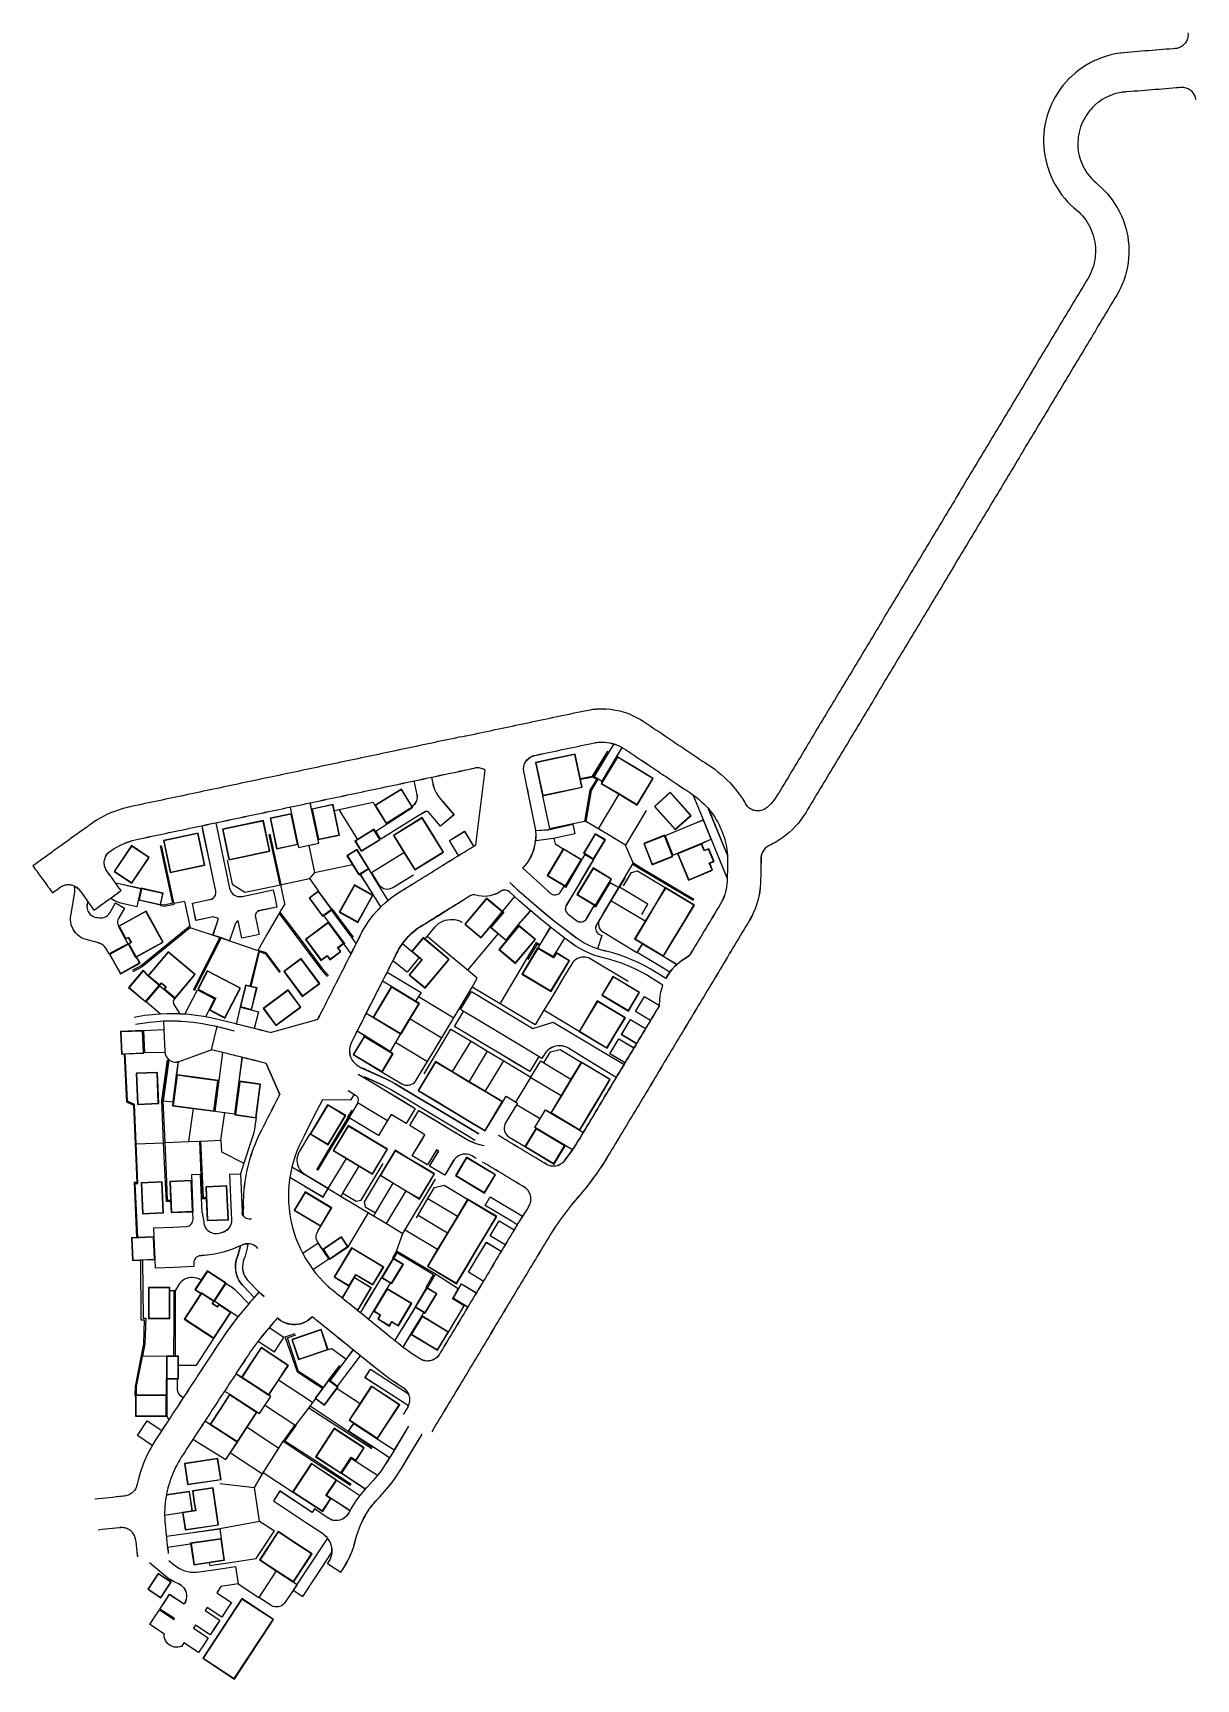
# Model space of a CAD drawing. Header units: metres. Extents: x 359124 to 359455, y 394422 to 394891.
import ezdxf

# ---------------------------------------------------------------- set-up
doc = ezdxf.new("R2010")
doc.units = ezdxf.units.M
for name, color, linetype in [('3D_LINES', 130, 'Continuous'), ('8223 - External Works$0$-COOPERS-EW - ACO', 241, '8223 - External Works$0$ACO'), ('GARAGES FFL', 30, 'Continuous'), ('PLOTS EXTERNAL LEVEL', 3, 'Continuous'), ('PLOTS FFL', 1, 'Continuous')]:
    doc.layers.add(name, color=color, linetype=linetype)
doc.styles.add('8223 - External Works$0$Tahoma', font='tahoma.ttf')
doc.linetypes.add('8223 - External Works$0$ACO', pattern='A,0.1,-0.1,0,-0.1,0.1,-0.1,["ACO",8223 - External Works$0$Tahoma,S=0.2,R=0,X=0,Y=-0.1],-0.7', length=1.2)

msp = doc.modelspace()

# ---------------------------------------------------------------- linework, layer by layer
at = {"layer": '3D_LINES', "ltscale": 0.1}
for points in [[(359453.05, 394891.43, 29.62), (359453.07, 394891.1, 29.63), (359453.07, 394890.77, 29.64), (359453.04, 394890.44, 29.64), (359452.98, 394890.11, 29.64), (359452.9, 394889.79, 29.63), (359452.79, 394889.47, 29.63), (359452.65, 394889.17, 29.62), (359452.49, 394888.88, 29.61), (359452.31, 394888.6, 29.6), (359452.1, 394888.34, 29.58), (359451.87, 394888.1, 29.57), (359451.62, 394887.87, 29.55), (359451.36, 394887.67, 29.52), (359451.08, 394887.49, 29.5), (359450.78, 394887.34, 29.47), (359450.47, 394887.21, 29.44), (359450.16, 394887.1, 29.41), (359449.83, 394887.03, 29.38), (359449.5, 394886.98, 29.35), (359449.39, 394886.97, 29.35)], [(359449.39, 394886.97, 29.35), (359448.8, 394886.92, 29.32), (359447.8, 394886.84, 29.27), (359446.8, 394886.76, 29.22), (359445.81, 394886.68, 29.17), (359444.81, 394886.6, 29.12), (359443.81, 394886.52, 29.07), (359442.82, 394886.44, 29.02), (359441.82, 394886.37, 28.97), (359440.82, 394886.29, 28.92), (359439.83, 394886.21, 28.87), (359438.83, 394886.13, 28.82), (359437.83, 394886.05, 28.77), (359436.84, 394885.97, 28.72), (359435.84, 394885.89, 28.67), (359434.76, 394885.8, 28.61), (359433.98, 394885.71, 28.58), (359433.59, 394885.66, 28.57), (359432.33, 394885.45, 28.52), (359431.09, 394885.17, 28.47), (359429.86, 394884.83, 28.42), (359428.65, 394884.43, 28.37), (359427.46, 394883.97, 28.32), (359426.3, 394883.45, 28.27), (359425.16, 394882.88, 28.22), (359424.06, 394882.25, 28.17), (359422.99, 394881.56, 28.12), (359421.96, 394880.83, 28.07), (359420.96, 394880.04, 28.02), (359420.01, 394879.21, 27.97), (359419.1, 394878.33, 27.92), (359418.24, 394877.41, 27.87), (359417.43, 394876.44, 27.82), (359416.66, 394875.44, 27.78), (359415.95, 394874.4, 27.73), (359415.29, 394873.33, 27.68), (359414.69, 394872.23, 27.63), (359414.14, 394871.1, 27.58), (359413.65, 394869.95, 27.54), (359413.22, 394868.77, 27.49), (359412.85, 394867.57, 27.45), (359412.53, 394866.36, 27.41), (359412.28, 394865.14, 27.37), (359412.1, 394863.9, 27.33), (359411.97, 394862.66, 27.29), (359411.91, 394861.42, 27.26), (359411.9, 394860.17, 27.22), (359411.96, 394858.93, 27.19), (359412.09, 394857.7, 27.16), (359412.27, 394856.47, 27.12), (359412.51, 394855.25, 27.09), (359412.82, 394854.05, 27.07), (359413.09, 394853.13, 27.04), (359413.18, 394852.87, 27.04), (359413.58, 394851.69, 27.01), (359414.03, 394850.54, 26.99), (359414.55, 394849.42, 26.96), (359415.12, 394848.32, 26.94), (359415.74, 394847.25, 26.92), (359416.42, 394846.22, 26.9), (359417.15, 394845.22, 26.88), (359417.92, 394844.25, 26.86), (359418.75, 394843.33, 26.84), (359419.62, 394842.45, 26.82), (359420.53, 394841.61, 26.81), (359421.34, 394840.93, 26.8), (359421.91, 394840.42, 26.78), (359422.45, 394839.89, 26.77), (359422.96, 394839.33, 26.76), (359423.45, 394838.74, 26.75), (359423.9, 394838.13, 26.73), (359424.33, 394837.49, 26.72), (359424.72, 394836.84, 26.71), (359425.08, 394836.17, 26.7), (359425.41, 394835.48, 26.68), (359425.7, 394834.77, 26.67), (359425.95, 394834.06, 26.66), (359426.17, 394833.32, 26.65), (359426.35, 394832.58, 26.63), (359426.5, 394831.84, 26.62), (359426.6, 394831.08, 26.61), (359426.67, 394830.32, 26.6), (359426.7, 394829.56, 26.58), (359426.7, 394828.8, 26.57), (359426.65, 394828.04, 26.56), (359426.57, 394827.28, 26.55), (359426.45, 394826.53, 26.53), (359426.29, 394825.78, 26.52), (359426.09, 394825.04, 26.51), (359425.86, 394824.32, 26.5), (359425.6, 394823.6, 26.48), (359425.29, 394822.9, 26.47), (359424.95, 394822.22, 26.46), (359424.58, 394821.55, 26.45), (359424.08, 394820.72, 26.43), (359423.57, 394819.87, 26.42), (359423.05, 394819.01, 26.41), (359422.54, 394818.15, 26.4), (359422.02, 394817.3, 26.38), (359421.51, 394816.44, 26.37), (359420.99, 394815.58, 26.36), (359420.48, 394814.72, 26.35), (359419.96, 394813.87, 26.33), (359419.45, 394813.01, 26.32), (359418.93, 394812.15, 26.31), (359418.42, 394811.3, 26.3), (359417.9, 394810.44, 26.28), (359417.39, 394809.58, 26.27), (359416.87, 394808.72, 26.26), (359416.36, 394807.87, 26.25), (359415.84, 394807.01, 26.23), (359415.33, 394806.15, 26.22), (359414.81, 394805.3, 26.21), (359414.3, 394804.44, 26.2), (359413.78, 394803.58, 26.18), (359413.27, 394802.72, 26.17), (359412.75, 394801.87, 26.16), (359412.24, 394801.01, 26.15), (359411.72, 394800.15, 26.13), (359411.21, 394799.29, 26.12), (359410.69, 394798.44, 26.11), (359410.18, 394797.58, 26.1), (359409.66, 394796.72, 26.08), (359409.15, 394795.87, 26.07), (359408.63, 394795.01, 26.06), (359408.12, 394794.15, 26.05), (359407.6, 394793.29, 26.03), (359407.09, 394792.44, 26.02), (359406.57, 394791.58, 26.01), (359406.06, 394790.72, 26), (359405.54, 394789.87, 25.98), (359405.03, 394789.01, 25.97), (359404.51, 394788.15, 25.96), (359404, 394787.29, 25.95), (359403.48, 394786.44, 25.93), (359402.97, 394785.58, 25.92), (359402.45, 394784.72, 25.91), (359401.94, 394783.87, 25.9), (359401.42, 394783.01, 25.88), (359400.91, 394782.15, 25.87), (359400.39, 394781.29, 25.86), (359399.88, 394780.44, 25.85), (359399.36, 394779.58, 25.83), (359398.85, 394778.72, 25.82), (359398.33, 394777.87, 25.81), (359397.82, 394777.01, 25.8), (359397.3, 394776.15, 25.78), (359396.79, 394775.29, 25.77), (359396.27, 394774.44, 25.76), (359395.76, 394773.58, 25.75), (359395.24, 394772.72, 25.73), (359394.73, 394771.86, 25.72), (359394.21, 394771.01, 25.71), (359393.7, 394770.15, 25.7), (359393.18, 394769.29, 25.68), (359392.67, 394768.44, 25.67), (359392.15, 394767.58, 25.66), (359391.64, 394766.72, 25.65), (359391.12, 394765.86, 25.63), (359390.61, 394765.01, 25.62), (359390.09, 394764.15, 25.61), (359389.58, 394763.29, 25.6), (359389.06, 394762.44, 25.58), (359388.55, 394761.58, 25.57), (359388.03, 394760.72, 25.56), (359387.52, 394759.86, 25.55), (359387, 394759.01, 25.53), (359386.49, 394758.15, 25.52), (359385.97, 394757.29, 25.51), (359385.46, 394756.44, 25.5), (359384.94, 394755.58, 25.48), (359384.43, 394754.72, 25.47), (359383.91, 394753.86, 25.46), (359383.4, 394753.01, 25.45), (359382.88, 394752.15, 25.43), (359382.37, 394751.29, 25.42), (359381.85, 394750.43, 25.41), (359381.34, 394749.58, 25.4), (359380.82, 394748.72, 25.38), (359380.31, 394747.86, 25.37), (359379.79, 394747.01, 25.36), (359379.28, 394746.15, 25.35), (359378.76, 394745.29, 25.33), (359378.25, 394744.43, 25.32), (359377.73, 394743.58, 25.31), (359377.22, 394742.72, 25.3), (359376.71, 394741.86, 25.28), (359376.19, 394741.01, 25.27), (359375.68, 394740.15, 25.26), (359375.16, 394739.29, 25.25), (359374.65, 394738.43, 25.23), (359374.13, 394737.58, 25.22), (359373.62, 394736.72, 25.21), (359373.1, 394735.86, 25.19), (359372.59, 394735.01, 25.18), (359372.07, 394734.15, 25.16), (359371.56, 394733.29, 25.14), (359371.04, 394732.43, 25.12), (359370.53, 394731.58, 25.1), (359370.01, 394730.72, 25.08), (359369.5, 394729.86, 25.05), (359368.98, 394729, 25.03), (359368.47, 394728.15, 25), (359367.95, 394727.29, 24.98), (359367.44, 394726.43, 24.95), (359366.92, 394725.58, 24.92), (359366.41, 394724.72, 24.89), (359365.89, 394723.86, 24.85), (359365.38, 394723, 24.82), (359364.86, 394722.15, 24.78), (359364.35, 394721.29, 24.75), (359363.83, 394720.43, 24.71), (359363.32, 394719.58, 24.67), (359362.8, 394718.72, 24.63), (359362.29, 394717.86, 24.59), (359361.77, 394717, 24.55), (359361.26, 394716.15, 24.5), (359360.74, 394715.29, 24.46), (359360.23, 394714.43, 24.41), (359359.71, 394713.58, 24.37), (359359.2, 394712.72, 24.32), (359358.68, 394711.86, 24.27), (359358.17, 394711, 24.22), (359357.65, 394710.15, 24.17), (359357.14, 394709.29, 24.12), (359356.62, 394708.43, 24.07), (359356.11, 394707.57, 24.02), (359355.59, 394706.72, 23.97), (359355.08, 394705.86, 23.92), (359354.56, 394705, 23.87), (359354.05, 394704.15, 23.82), (359353.53, 394703.29, 23.77), (359353.02, 394702.43, 23.72), (359352.5, 394701.57, 23.67), (359351.99, 394700.72, 23.62), (359351.47, 394699.86, 23.57), (359350.96, 394699, 23.52), (359350.44, 394698.15, 23.47), (359349.93, 394697.29, 23.42), (359349.41, 394696.43, 23.37), (359348.9, 394695.57, 23.32), (359348.38, 394694.72, 23.27), (359347.87, 394693.86, 23.22), (359347.35, 394693, 23.17), (359346.84, 394692.15, 23.13), (359346.32, 394691.29, 23.08), (359345.81, 394690.43, 23.04), (359345.29, 394689.57, 23), (359344.78, 394688.72, 22.96), (359344.26, 394687.86, 22.91), (359343.75, 394687, 22.88), (359343.23, 394686.15, 22.84), (359342.72, 394685.29, 22.8), (359342.2, 394684.43, 22.76), (359341.69, 394683.57, 22.73), (359341.17, 394682.72, 22.69), (359340.66, 394681.86, 22.66), (359340.14, 394681, 22.63), (359339.63, 394680.14, 22.59), (359339.11, 394679.29, 22.56), (359338.6, 394678.43, 22.53), (359338.08, 394677.57, 22.51), (359337.57, 394676.72, 22.48), (359337.05, 394675.86, 22.45), (359336.54, 394675, 22.43), (359336.05, 394674.19, 22.4), (359335.63, 394673.55, 22.38), (359335.18, 394672.93, 22.36), (359334.71, 394672.34, 22.34), (359334.2, 394671.77, 22.32), (359333.66, 394671.22, 22.3), (359333.14, 394670.74, 22.28)], [(359455.35, 394872.36, 29.82), (359455.3, 394872.69, 29.81), (359455.22, 394873.01, 29.8), (359455.11, 394873.33, 29.8), (359454.98, 394873.63, 29.78), (359454.82, 394873.92, 29.77), (359454.64, 394874.2, 29.75), (359454.43, 394874.47, 29.73), (359454.21, 394874.71, 29.71), (359453.96, 394874.94, 29.68), (359453.7, 394875.14, 29.65), (359453.42, 394875.32, 29.62), (359453.12, 394875.48, 29.59), (359452.82, 394875.61, 29.56), (359452.5, 394875.72, 29.52), (359452.18, 394875.8, 29.48), (359451.85, 394875.85, 29.45), (359451.52, 394875.88, 29.42), (359451.18, 394875.87, 29.39), (359450.74, 394875.84, 29.37), (359450.28, 394875.8, 29.35), (359449.69, 394875.76, 29.32), (359448.69, 394875.68, 29.27), (359447.69, 394875.6, 29.22), (359446.7, 394875.52, 29.17), (359445.7, 394875.44, 29.12), (359444.7, 394875.36, 29.07), (359443.71, 394875.28, 29.02), (359442.71, 394875.2, 28.97), (359441.71, 394875.12, 28.92), (359440.71, 394875.04, 28.87), (359439.72, 394874.96, 28.82), (359438.72, 394874.88, 28.77), (359437.72, 394874.8, 28.72), (359436.73, 394874.72, 28.67), (359435.65, 394874.64, 28.61), (359435.21, 394874.61, 28.58), (359434.99, 394874.59, 28.57), (359434.27, 394874.51, 28.52), (359433.56, 394874.39, 28.47), (359432.85, 394874.23, 28.42), (359432.15, 394874.04, 28.37), (359431.46, 394873.81, 28.32), (359430.78, 394873.55, 28.27), (359430.11, 394873.26, 28.22), (359429.46, 394872.93, 28.17), (359428.83, 394872.56, 28.12), (359428.21, 394872.17, 28.07), (359427.61, 394871.74, 28.02), (359427.03, 394871.29, 27.97), (359426.48, 394870.81, 27.92), (359425.95, 394870.29, 27.87), (359425.44, 394869.75, 27.82), (359424.97, 394869.19, 27.78), (359424.52, 394868.6, 27.73), (359424.1, 394867.99, 27.68), (359423.71, 394867.36, 27.63), (359423.35, 394866.7, 27.58), (359423.02, 394866.03, 27.54), (359422.73, 394865.35, 27.49), (359422.47, 394864.64, 27.45), (359422.25, 394863.93, 27.41), (359422.06, 394863.2, 27.37), (359421.91, 394862.46, 27.33), (359421.79, 394861.72, 27.29), (359421.72, 394860.97, 27.26), (359421.68, 394860.22, 27.22), (359421.68, 394859.46, 27.19), (359421.71, 394858.7, 27.16), (359421.79, 394857.94, 27.12), (359421.9, 394857.19, 27.09), (359422.05, 394856.45, 27.07), (359422.19, 394855.87, 27.04), (359422.24, 394855.71, 27.04), (359422.49, 394854.99, 27.01), (359422.77, 394854.28, 26.99), (359423.09, 394853.58, 26.96), (359423.44, 394852.91, 26.94), (359423.82, 394852.25, 26.92), (359424.24, 394851.61, 26.9), (359424.69, 394851, 26.88), (359425.17, 394850.4, 26.86), (359425.67, 394849.83, 26.84), (359426.21, 394849.29, 26.82), (359426.77, 394848.78, 26.81), (359427.49, 394848.17, 26.8), (359428.42, 394847.34, 26.78), (359429.3, 394846.47, 26.77), (359430.13, 394845.56, 26.76), (359430.92, 394844.61, 26.75), (359431.66, 394843.62, 26.73), (359432.35, 394842.59, 26.72), (359432.99, 394841.53, 26.71), (359433.57, 394840.44, 26.7), (359434.1, 394839.32, 26.68), (359434.57, 394838.17, 26.67), (359434.98, 394837.01, 26.66), (359435.34, 394835.82, 26.65), (359435.63, 394834.62, 26.63), (359435.87, 394833.4, 26.62), (359436.04, 394832.18, 26.61), (359436.15, 394830.95, 26.6), (359436.2, 394829.71, 26.58), (359436.19, 394828.47, 26.57), (359436.12, 394827.24, 26.56), (359435.98, 394826.01, 26.55), (359435.79, 394824.79, 26.53), (359435.53, 394823.58, 26.52), (359435.21, 394822.38, 26.51), (359434.84, 394821.2, 26.5), (359434.4, 394820.04, 26.48), (359433.91, 394818.91, 26.47), (359433.36, 394817.8, 26.46), (359432.76, 394816.72, 26.45), (359432.23, 394815.83, 26.43), (359431.71, 394814.98, 26.42), (359431.2, 394814.12, 26.41), (359430.68, 394813.26, 26.4), (359430.17, 394812.4, 26.38), (359429.65, 394811.55, 26.37), (359429.14, 394810.69, 26.36), (359428.62, 394809.83, 26.35), (359428.11, 394808.97, 26.33), (359427.59, 394808.12, 26.32), (359427.08, 394807.26, 26.31), (359426.56, 394806.4, 26.3), (359426.05, 394805.55, 26.28), (359425.53, 394804.69, 26.27), (359425.02, 394803.83, 26.26), (359424.5, 394802.97, 26.25), (359423.99, 394802.12, 26.23), (359423.47, 394801.26, 26.22), (359422.96, 394800.4, 26.21), (359422.44, 394799.55, 26.2), (359421.93, 394798.69, 26.18), (359421.41, 394797.83, 26.17), (359420.9, 394796.97, 26.16), (359420.38, 394796.12, 26.15), (359419.87, 394795.26, 26.13), (359419.35, 394794.4, 26.12), (359418.84, 394793.55, 26.11), (359418.32, 394792.69, 26.1), (359417.81, 394791.83, 26.08), (359417.29, 394790.97, 26.07), (359416.78, 394790.12, 26.06), (359416.26, 394789.26, 26.05), (359415.75, 394788.4, 26.03), (359415.23, 394787.54, 26.02), (359414.72, 394786.69, 26.01), (359414.2, 394785.83, 26), (359413.69, 394784.97, 25.98), (359413.17, 394784.12, 25.97), (359412.66, 394783.26, 25.96), (359412.14, 394782.4, 25.95), (359411.63, 394781.54, 25.93), (359411.11, 394780.69, 25.92), (359410.6, 394779.83, 25.91), (359410.08, 394778.97, 25.9), (359409.57, 394778.12, 25.88), (359409.05, 394777.26, 25.87), (359408.54, 394776.4, 25.86), (359408.02, 394775.54, 25.85), (359407.51, 394774.69, 25.83), (359406.99, 394773.83, 25.82), (359406.48, 394772.97, 25.81), (359405.96, 394772.12, 25.8), (359405.45, 394771.26, 25.78), (359404.93, 394770.4, 25.77), (359404.42, 394769.54, 25.76), (359403.9, 394768.69, 25.75), (359403.39, 394767.83, 25.73), (359402.87, 394766.97, 25.72), (359402.36, 394766.12, 25.71), (359401.84, 394765.26, 25.7), (359401.33, 394764.4, 25.68), (359400.81, 394763.54, 25.67), (359400.3, 394762.69, 25.66), (359399.78, 394761.83, 25.65), (359399.27, 394760.97, 25.63), (359398.75, 394760.11, 25.62), (359398.24, 394759.26, 25.61), (359397.72, 394758.4, 25.6), (359397.21, 394757.54, 25.58), (359396.69, 394756.69, 25.57), (359396.18, 394755.83, 25.56), (359395.66, 394754.97, 25.55), (359395.15, 394754.11, 25.53), (359394.63, 394753.26, 25.52), (359394.12, 394752.4, 25.51), (359393.6, 394751.54, 25.5), (359393.09, 394750.69, 25.48), (359392.57, 394749.83, 25.47), (359392.06, 394748.97, 25.46), (359391.54, 394748.11, 25.45), (359391.03, 394747.26, 25.43), (359390.51, 394746.4, 25.42), (359390, 394745.54, 25.41), (359389.48, 394744.69, 25.4), (359388.97, 394743.83, 25.38), (359388.45, 394742.97, 25.37), (359387.94, 394742.11, 25.36), (359387.42, 394741.26, 25.35), (359386.91, 394740.4, 25.33), (359386.39, 394739.54, 25.32), (359385.88, 394738.68, 25.31), (359385.36, 394737.83, 25.3), (359384.85, 394736.97, 25.28), (359384.33, 394736.11, 25.27), (359383.82, 394735.26, 25.26), (359383.3, 394734.4, 25.25), (359382.79, 394733.54, 25.23), (359382.27, 394732.68, 25.22), (359381.76, 394731.83, 25.21), (359381.24, 394730.97, 25.19), (359380.73, 394730.11, 25.18), (359380.21, 394729.26, 25.16), (359379.7, 394728.4, 25.14), (359379.18, 394727.54, 25.12), (359378.67, 394726.68, 25.1), (359378.15, 394725.83, 25.08), (359377.64, 394724.97, 25.05), (359377.12, 394724.11, 25.03), (359376.61, 394723.26, 25), (359376.09, 394722.4, 24.98), (359375.58, 394721.54, 24.95), (359375.06, 394720.68, 24.92), (359374.55, 394719.83, 24.89), (359374.03, 394718.97, 24.85), (359373.52, 394718.11, 24.82), (359373, 394717.25, 24.78), (359372.49, 394716.4, 24.75), (359371.97, 394715.54, 24.71), (359371.46, 394714.68, 24.67), (359370.94, 394713.83, 24.63), (359370.43, 394712.97, 24.59), (359369.91, 394712.11, 24.55), (359369.4, 394711.25, 24.5), (359368.88, 394710.4, 24.46), (359368.37, 394709.54, 24.41), (359367.85, 394708.68, 24.37), (359367.34, 394707.83, 24.32), (359366.82, 394706.97, 24.27), (359366.31, 394706.11, 24.22), (359365.79, 394705.25, 24.17), (359365.28, 394704.4, 24.12), (359364.76, 394703.54, 24.07), (359364.25, 394702.68, 24.02), (359363.73, 394701.83, 23.97), (359363.22, 394700.97, 23.92), (359362.7, 394700.11, 23.87), (359362.19, 394699.25, 23.82), (359361.67, 394698.4, 23.77), (359361.16, 394697.54, 23.72), (359360.64, 394696.68, 23.67), (359360.13, 394695.83, 23.62), (359359.61, 394694.97, 23.57), (359359.1, 394694.11, 23.52), (359358.58, 394693.25, 23.47), (359358.07, 394692.4, 23.42), (359357.55, 394691.54, 23.37), (359357.04, 394690.68, 23.32), (359356.52, 394689.82, 23.27), (359356.01, 394688.97, 23.22), (359355.49, 394688.11, 23.17), (359354.98, 394687.25, 23.13), (359354.46, 394686.4, 23.08), (359353.95, 394685.54, 23.04), (359353.43, 394684.68, 23), (359352.92, 394683.82, 22.96), (359352.4, 394682.97, 22.91), (359351.89, 394682.11, 22.88), (359351.37, 394681.25, 22.84), (359350.86, 394680.4, 22.8), (359350.34, 394679.54, 22.76), (359349.83, 394678.68, 22.73), (359349.31, 394677.82, 22.69), (359348.8, 394676.97, 22.66), (359348.28, 394676.11, 22.63), (359347.77, 394675.25, 22.59), (359347.25, 394674.4, 22.56), (359346.74, 394673.54, 22.53), (359346.22, 394672.68, 22.51), (359345.71, 394671.82, 22.48), (359345.19, 394670.97, 22.45), (359344.68, 394670.11, 22.43), (359344.14, 394669.21, 22.4), (359343.46, 394668.17, 22.38), (359342.74, 394667.17, 22.36), (359341.96, 394666.2, 22.34), (359341.14, 394665.28, 22.32), (359340.27, 394664.4, 22.3), (359339.42, 394663.61, 22.28)], [(359435.65, 394874.63, 28.61), (359435.21, 394874.6, 28.58)], [(359245.91, 394690.83, 21.14), (359246.89, 394691.04, 21.16), (359247.18, 394691.1, 21.17), (359247.87, 394691.25, 21.19), (359248.85, 394691.46, 21.21), (359249.83, 394691.66, 21.24), (359250.8, 394691.87, 21.26), (359251.78, 394692.08, 21.29), (359252.76, 394692.28, 21.31), (359253.74, 394692.49, 21.34), (359254.72, 394692.7, 21.36), (359255.7, 394692.9, 21.39), (359256.68, 394693.11, 21.41), (359257.65, 394693.32, 21.44), (359258.63, 394693.52, 21.46), (359259.61, 394693.73, 21.49), (359260.59, 394693.94, 21.51), (359261.57, 394694.14, 21.54), (359262.55, 394694.35, 21.56), (359263.52, 394694.56, 21.59), (359264.5, 394694.76, 21.61), (359265.48, 394694.97, 21.64), (359266.46, 394695.18, 21.66), (359267.44, 394695.38, 21.69), (359268.42, 394695.59, 21.71), (359269.39, 394695.8, 21.74), (359270.37, 394696, 21.76), (359271.35, 394696.21, 21.79), (359272.33, 394696.42, 21.81), (359273.31, 394696.62, 21.84), (359274.29, 394696.83, 21.86), (359275.27, 394697.04, 21.89), (359276.24, 394697.24, 21.91), (359277.22, 394697.45, 21.94), (359278.2, 394697.66, 21.96), (359279.18, 394697.86, 21.99), (359280.16, 394698.07, 22.01), (359281.14, 394698.28, 22.04), (359282.24, 394698.5, 22.06), (359282.76, 394698.59, 22.07), (359282.79, 394698.59, 22.07), (359283.51, 394698.7, 22.08), (359284.23, 394698.77, 22.09), (359284.45, 394698.79, 22.11), (359284.79, 394698.81, 22.11), (359286.08, 394698.85, 22.14), (359287.37, 394698.81, 22.16), (359288.65, 394698.7, 22.18), (359289.92, 394698.5, 22.2), (359291.18, 394698.23, 22.22), (359292.42, 394697.89, 22.23), (359293.64, 394697.46, 22.25), (359294.83, 394696.97, 22.26), (359295.98, 394696.41, 22.27), (359297.1, 394695.77, 22.27), (359298.13, 394695.11, 22.28), (359298.96, 394694.56, 22.28), (359299.79, 394694, 22.29), (359300.62, 394693.44, 22.29), (359301.45, 394692.89, 22.29), (359302.28, 394692.33, 22.28), (359303.11, 394691.77, 22.28), (359303.94, 394691.21, 22.27), (359304.77, 394690.66, 22.26), (359305.6, 394690.1, 22.25), (359306.43, 394689.54, 22.24), (359307.26, 394688.99, 22.23), (359308.09, 394688.43, 22.21), (359308.92, 394687.87, 22.2), (359309.75, 394687.32, 22.19), (359310.58, 394686.76, 22.18), (359311.42, 394686.2, 22.16), (359312.25, 394685.64, 22.15), (359313.08, 394685.09, 22.14), (359313.91, 394684.53, 22.13), (359314.74, 394683.97, 22.11), (359315.57, 394683.42, 22.1), (359316.4, 394682.86, 22.09), (359317.27, 394682.28, 22.08), (359318.22, 394681.6, 22.08), (359319.15, 394680.88, 22.07), (359320.05, 394680.14, 22.07), (359320.93, 394679.36, 22.06), (359321.77, 394678.55, 22.06), (359322.59, 394677.71, 22.06), (359323.38, 394676.84, 22.06), (359323.95, 394676.17, 22.06), (359324.13, 394675.95, 22.06), (359324.85, 394675.03, 22.07), (359325.54, 394674.08, 22.07), (359326.2, 394673.11, 22.08), (359326.81, 394672.11, 22.08), (359327.03, 394671.74, 22.09)], [(359282.76, 394698.6, 22.07), (359282.78, 394698.6, 22.07)], [(359284.23, 394698.78, 22.09), (359284.45, 394698.8, 22.11)], [(359245.91, 394690.83, 21.14), (359244.93, 394690.63, 21.11), (359243.96, 394690.42, 21.09), (359242.98, 394690.22, 21.06), (359242, 394690.01, 21.04), (359241.02, 394689.8, 21.01), (359240.04, 394689.6, 20.99), (359239.06, 394689.39, 20.97), (359238.09, 394689.18, 20.94), (359237.11, 394688.98, 20.92), (359236.13, 394688.77, 20.9), (359235.15, 394688.56, 20.88), (359234.17, 394688.36, 20.85), (359233.19, 394688.15, 20.83), (359232.22, 394687.94, 20.81), (359231.24, 394687.73, 20.79), (359230.26, 394687.53, 20.77), (359229.28, 394687.32, 20.75), (359228.3, 394687.11, 20.73), (359227.32, 394686.91, 20.72), (359226.34, 394686.7, 20.7), (359225.37, 394686.49, 20.68), (359224.39, 394686.29, 20.66), (359223.41, 394686.08, 20.65), (359222.43, 394685.87, 20.63), (359221.45, 394685.67, 20.61), (359220.47, 394685.46, 20.6), (359219.5, 394685.25, 20.58), (359218.52, 394685.05, 20.57), (359217.54, 394684.84, 20.55), (359216.56, 394684.63, 20.54), (359215.58, 394684.43, 20.52), (359214.6, 394684.22, 20.51), (359213.63, 394684.01, 20.5), (359212.65, 394683.81, 20.49), (359211.67, 394683.6, 20.47), (359210.69, 394683.39, 20.46), (359209.71, 394683.19, 20.45), (359208.73, 394682.98, 20.44), (359207.75, 394682.77, 20.42), (359206.78, 394682.57, 20.41), (359205.8, 394682.36, 20.4), (359204.82, 394682.15, 20.39), (359203.84, 394681.95, 20.37), (359202.86, 394681.74, 20.36), (359201.88, 394681.53, 20.35), (359200.91, 394681.33, 20.34), (359199.93, 394681.12, 20.32), (359198.95, 394680.91, 20.31), (359197.97, 394680.71, 20.3), (359196.99, 394680.5, 20.29), (359196.01, 394680.29, 20.27), (359195.04, 394680.09, 20.26), (359194.06, 394679.88, 20.25), (359193.08, 394679.67, 20.24), (359192.1, 394679.47, 20.22), (359191.12, 394679.26, 20.21), (359190.14, 394679.05, 20.2), (359189.17, 394678.85, 20.19), (359188.19, 394678.64, 20.17), (359187.21, 394678.43, 20.16), (359186.23, 394678.23, 20.15), (359185.25, 394678.02, 20.14), (359184.27, 394677.81, 20.12), (359183.29, 394677.61, 20.11), (359182.32, 394677.4, 20.1), (359181.34, 394677.19, 20.09), (359180.36, 394676.99, 20.07), (359179.38, 394676.78, 20.06), (359178.4, 394676.57, 20.05), (359177.42, 394676.37, 20.04), (359176.45, 394676.16, 20.02), (359175.47, 394675.95, 20.01), (359174.49, 394675.75, 20), (359173.51, 394675.54, 19.99), (359172.53, 394675.33, 19.97), (359171.55, 394675.13, 19.96), (359170.58, 394674.92, 19.95), (359169.6, 394674.71, 19.94), (359168.62, 394674.51, 19.92), (359167.64, 394674.3, 19.91), (359166.66, 394674.09, 19.9), (359165.68, 394673.89, 19.89), (359164.7, 394673.68, 19.87), (359163.73, 394673.47, 19.86), (359162.75, 394673.27, 19.85), (359161.77, 394673.06, 19.84), (359160.79, 394672.85, 19.82), (359159.81, 394672.65, 19.81), (359158.83, 394672.44, 19.8), (359157.86, 394672.23, 19.79), (359156.88, 394672.03, 19.77), (359155.9, 394671.82, 19.76), (359154.92, 394671.61, 19.75), (359153.94, 394671.41, 19.74), (359152.96, 394671.2, 19.72), (359151.99, 394670.99, 19.71), (359150.88, 394670.75, 19.7), (359149.73, 394670.45, 19.68), (359148.59, 394670.1, 19.66), (359147.47, 394669.71, 19.64), (359146.36, 394669.27, 19.62), (359145.27, 394668.79, 19.59), (359144.2, 394668.26, 19.56), (359143.16, 394667.7, 19.54), (359142.13, 394667.09, 19.51), (359141.14, 394666.44, 19.47), (359140.4, 394665.92, 19.45), (359140.01, 394665.64, 19.43), (359139.6, 394665.35, 19.41), (359139.2, 394665.06, 19.39), (359138.79, 394664.76, 19.38), (359138.38, 394664.47, 19.36), (359137.98, 394664.18, 19.34), (359137.57, 394663.89, 19.32), (359137.17, 394663.6, 19.29), (359136.76, 394663.3, 19.27), (359136.36, 394663.01, 19.25), (359135.95, 394662.72, 19.23), (359135.54, 394662.43, 19.21), (359135.14, 394662.13, 19.18), (359134.73, 394661.84, 19.16), (359134.33, 394661.55, 19.14), (359133.92, 394661.26, 19.11), (359133.52, 394660.96, 19.09), (359133.11, 394660.67, 19.06), (359132.71, 394660.38, 19.04), (359132.3, 394660.09, 19.01), (359131.89, 394659.79, 18.99), (359131.49, 394659.5, 18.96), (359131.08, 394659.21, 18.94), (359130.68, 394658.92, 18.91), (359130.27, 394658.62, 18.89), (359129.87, 394658.33, 18.86), (359129.46, 394658.04, 18.84), (359129.06, 394657.75, 18.81), (359128.65, 394657.46, 18.79), (359128.24, 394657.16, 18.76), (359127.84, 394656.87, 18.74), (359127.43, 394656.58, 18.71), (359127.03, 394656.29, 18.69), (359126.62, 394655.99, 18.66), (359126.22, 394655.7, 18.64), (359125.81, 394655.41, 18.61), (359125.61, 394655.26, 18.6), (359125.2, 394654.97, 18.58), (359124.8, 394654.68, 18.56), (359124.39, 394654.39, 18.54), (359123.98, 394654.09, 18.52), (359124.28, 394653.69, 18.54), (359124.57, 394653.28, 18.56), (359124.86, 394652.87, 18.58), (359125.16, 394652.47, 18.6), (359125.3, 394652.27, 18.61), (359125.59, 394651.86, 18.62), (359125.89, 394651.46, 18.63), (359126.18, 394651.05, 18.64), (359126.47, 394650.65, 18.66), (359126.76, 394650.24, 18.67), (359127.05, 394649.83, 18.66), (359127.35, 394649.43, 18.64), (359127.64, 394649.02, 18.63), (359127.93, 394648.62, 18.62), (359128.22, 394648.21, 18.61), (359128.37, 394648.01, 18.6), (359128.66, 394647.61, 18.58), (359128.95, 394647.2, 18.56), (359129.25, 394646.79, 18.54), (359129.54, 394646.39, 18.52), (359129.95, 394646.68, 18.54), (359130.35, 394646.97, 18.56), (359130.76, 394647.26, 18.58), (359131.16, 394647.56, 18.6), (359131.37, 394647.7, 18.61), (359131.77, 394647.99, 18.64), (359132.05, 394648.17, 18.66), (359132.34, 394648.33, 18.68), (359132.64, 394648.47, 18.71), (359132.96, 394648.58, 18.73), (359133.28, 394648.66, 18.75), (359133.61, 394648.71, 18.76), (359133.94, 394648.74, 18.78), (359134.28, 394648.74, 18.79), (359134.61, 394648.71, 18.8), (359134.94, 394648.65, 18.81), (359135.26, 394648.57, 18.82), (359135.57, 394648.46, 18.82), (359135.88, 394648.32, 18.82), (359136.17, 394648.16, 18.82), (359136.45, 394647.98, 18.82), (359136.71, 394647.77, 18.81), (359136.95, 394647.54, 18.81), (359137.18, 394647.3, 18.8), (359137.4, 394647.01, 18.78), (359137.69, 394646.6, 18.77), (359137.98, 394646.2, 18.76), (359138.27, 394645.79, 18.75), (359138.56, 394645.38, 18.73), (359138.86, 394644.98, 18.72), (359139.15, 394644.57, 18.71), (359139.44, 394644.17, 18.7), (359139.73, 394643.76, 18.68), (359140.03, 394643.36, 18.67), (359140.2, 394643.11, 18.66), (359140.5, 394642.71, 18.65), (359140.79, 394642.3, 18.63), (359141.08, 394641.89, 18.61), (359141.37, 394641.49, 18.59), (359141.78, 394641.78, 18.61), (359142.19, 394642.07, 18.63), (359142.59, 394642.36, 18.65), (359143, 394642.66, 18.66), (359143.16, 394642.77, 18.67), (359143.56, 394643.06, 18.7), (359143.97, 394643.36, 18.72), (359144.37, 394643.65, 18.75), (359144.78, 394643.94, 18.77), (359145.18, 394644.23, 18.8), (359145.59, 394644.53, 18.82), (359145.99, 394644.82, 18.85), (359146.4, 394645.11, 18.87), (359146.81, 394645.4, 18.9), (359147.21, 394645.7, 18.92), (359147.46, 394645.87, 18.93), (359147.86, 394646.16, 18.94), (359148.27, 394646.46, 18.94), (359148.67, 394646.75, 18.95), (359149.08, 394647.04, 18.96), (359148.79, 394647.45, 18.95), (359148.5, 394647.85, 18.94), (359148.2, 394648.26, 18.94), (359147.91, 394648.67, 18.93), (359147.8, 394648.82, 18.94), (359147.5, 394649.23, 18.95), (359147.21, 394649.64, 18.96), (359146.92, 394650.04, 18.98), (359146.63, 394650.45, 18.99), (359146.33, 394650.85, 19), (359146.04, 394651.26, 19.01), (359145.75, 394651.66, 19.03), (359145.46, 394652.07, 19.04), (359145.16, 394652.47, 19.05), (359144.93, 394652.8, 19.06), (359144.77, 394653.09, 19.08), (359144.62, 394653.39, 19.1), (359144.5, 394653.7, 19.11), (359144.41, 394654.02, 19.13), (359144.34, 394654.35, 19.15), (359144.3, 394654.68, 19.17), (359144.29, 394655.01, 19.2), (359144.31, 394655.34, 19.22), (359144.36, 394655.67, 19.24), (359144.43, 394656, 19.27), (359144.53, 394656.32, 19.29), (359144.65, 394656.63, 19.32), (359144.8, 394656.92, 19.34), (359144.98, 394657.21, 19.36), (359145.17, 394657.48, 19.38), (359145.39, 394657.73, 19.4), (359145.63, 394657.96, 19.42), (359145.89, 394658.17, 19.44), (359145.95, 394658.22, 19.45), (359146.47, 394658.58, 19.47), (359147.15, 394659.02, 19.51), (359147.85, 394659.44, 19.54), (359148.56, 394659.82, 19.56), (359149.29, 394660.18, 19.59), (359150.03, 394660.51, 19.62), (359150.78, 394660.8, 19.64), (359151.54, 394661.07, 19.66), (359152.32, 394661.31, 19.68), (359153.1, 394661.51, 19.7), (359153.95, 394661.7, 19.71), (359154.93, 394661.91, 19.72), (359155.91, 394662.11, 19.74), (359156.88, 394662.32, 19.75), (359157.86, 394662.53, 19.76), (359158.84, 394662.73, 19.77), (359159.82, 394662.94, 19.79), (359160.8, 394663.15, 19.8), (359161.78, 394663.35, 19.81), (359162.75, 394663.56, 19.82), (359163.73, 394663.77, 19.84), (359164.71, 394663.97, 19.85), (359165.69, 394664.18, 19.86), (359166.67, 394664.39, 19.87), (359167.65, 394664.59, 19.89), (359168.63, 394664.8, 19.9), (359169.6, 394665.01, 19.91), (359170.58, 394665.21, 19.92), (359171.56, 394665.42, 19.94), (359172.54, 394665.63, 19.95), (359173.52, 394665.83, 19.96), (359174.5, 394666.04, 19.97), (359175.47, 394666.25, 19.99), (359176.45, 394666.45, 20), (359177.43, 394666.66, 20.01), (359178.41, 394666.87, 20.02), (359179.39, 394667.07, 20.04), (359180.37, 394667.28, 20.05), (359181.34, 394667.49, 20.06), (359182.32, 394667.69, 20.07), (359183.3, 394667.9, 20.09), (359184.28, 394668.11, 20.1), (359185.26, 394668.31, 20.11), (359186.24, 394668.52, 20.12), (359187.21, 394668.73, 20.14), (359188.19, 394668.93, 20.15), (359189.17, 394669.14, 20.16), (359190.15, 394669.35, 20.17), (359191.13, 394669.55, 20.19), (359192.11, 394669.76, 20.2), (359193.09, 394669.97, 20.21), (359194.06, 394670.17, 20.22), (359195.04, 394670.38, 20.24), (359196.02, 394670.59, 20.25), (359197, 394670.79, 20.26), (359197.98, 394671, 20.27), (359198.96, 394671.21, 20.29), (359199.93, 394671.41, 20.3), (359200.91, 394671.62, 20.31), (359201.89, 394671.83, 20.32), (359202.87, 394672.03, 20.34), (359203.85, 394672.24, 20.35), (359204.83, 394672.45, 20.36), (359205.8, 394672.65, 20.37), (359206.78, 394672.86, 20.39), (359207.76, 394673.07, 20.4), (359208.74, 394673.27, 20.41), (359209.72, 394673.48, 20.42), (359210.7, 394673.69, 20.44), (359211.68, 394673.89, 20.45), (359212.65, 394674.1, 20.46), (359213.63, 394674.31, 20.47), (359214.61, 394674.51, 20.49), (359215.59, 394674.72, 20.5), (359216.57, 394674.93, 20.51), (359217.55, 394675.13, 20.52), (359218.52, 394675.34, 20.54), (359219.5, 394675.55, 20.55), (359220.48, 394675.75, 20.57), (359221.46, 394675.96, 20.58), (359222.44, 394676.17, 20.6), (359223.42, 394676.37, 20.61), (359224.39, 394676.58, 20.63), (359225.37, 394676.79, 20.65), (359226.35, 394676.99, 20.66), (359227.33, 394677.2, 20.68), (359228.31, 394677.41, 20.7), (359229.29, 394677.61, 20.72), (359230.26, 394677.82, 20.73), (359231.24, 394678.03, 20.75), (359232.22, 394678.23, 20.77), (359233.2, 394678.44, 20.79), (359234.18, 394678.65, 20.81), (359235.16, 394678.85, 20.83), (359236.14, 394679.06, 20.85), (359237.11, 394679.27, 20.88), (359238.09, 394679.47, 20.9), (359239.07, 394679.68, 20.92), (359240.05, 394679.89, 20.94), (359241.03, 394680.09, 20.97), (359242.01, 394680.3, 20.99), (359242.98, 394680.51, 21.01), (359243.96, 394680.71, 21.04), (359244.94, 394680.92, 21.06), (359245.92, 394681.13, 21.09), (359246.9, 394681.33, 21.11), (359247.87, 394681.54, 21.14), (359248.85, 394681.75, 21.16), (359249.14, 394681.81, 21.17), (359249.83, 394681.95, 21.19)], [(359266.95, 394685.57, 21.62), (359267.44, 394685.67, 21.64), (359268.42, 394685.88, 21.66), (359269.4, 394686.09, 21.69), (359270.38, 394686.29, 21.71), (359271.36, 394686.5, 21.74), (359272.34, 394686.71, 21.76), (359273.31, 394686.91, 21.79), (359274.29, 394687.12, 21.81), (359275.27, 394687.33, 21.84), (359276.25, 394687.53, 21.86), (359277.23, 394687.74, 21.89), (359278.21, 394687.95, 21.91), (359279.19, 394688.15, 21.94), (359280.16, 394688.36, 21.96), (359281.14, 394688.57, 21.99), (359282.12, 394688.77, 22.01), (359283.1, 394688.98, 22.04), (359283.96, 394689.16, 22.06), (359284.25, 394689.21, 22.07), (359284.26, 394689.21, 22.07), (359284.66, 394689.27, 22.08), (359285.06, 394689.31, 22.09), (359285.18, 394689.32, 22.11), (359285.37, 394689.33, 22.11), (359286.08, 394689.35, 22.14), (359286.79, 394689.33, 22.16), (359287.5, 394689.27, 22.18), (359288.21, 394689.16, 22.2), (359288.9, 394689.01, 22.22), (359289.59, 394688.82, 22.23), (359290.26, 394688.59, 22.25), (359290.92, 394688.31, 22.26), (359291.56, 394688, 22.27), (359292.18, 394687.65, 22.27), (359292.84, 394687.22, 22.28), (359293.67, 394686.67, 22.28), (359294.5, 394686.11, 22.29), (359295.33, 394685.55, 22.29), (359296.16, 394685, 22.29), (359296.99, 394684.44, 22.28), (359297.82, 394683.88, 22.28), (359298.65, 394683.32, 22.27), (359299.48, 394682.77, 22.26), (359300.31, 394682.21, 22.25), (359301.14, 394681.65, 22.24), (359301.97, 394681.1, 22.23), (359302.8, 394680.54, 22.21), (359303.63, 394679.98, 22.2), (359304.46, 394679.43, 22.19), (359305.29, 394678.87, 22.18), (359306.12, 394678.31, 22.16), (359306.95, 394677.75, 22.15), (359307.79, 394677.2, 22.14), (359308.62, 394676.64, 22.13), (359309.45, 394676.08, 22.11), (359310.28, 394675.53, 22.1), (359311.11, 394674.97, 22.09), (359311.9, 394674.44, 22.08), (359312.57, 394673.96, 22.08), (359313.23, 394673.45, 22.07), (359313.87, 394672.92, 22.07), (359314.49, 394672.37, 22.06), (359315.09, 394671.8, 22.06), (359315.67, 394671.21, 22.06), (359316.22, 394670.59, 22.06), (359316.63, 394670.12, 22.06), (359316.76, 394669.96, 22.06), (359317.27, 394669.31, 22.07), (359317.76, 394668.64, 22.07), (359318.22, 394667.95, 22.08), (359318.66, 394667.24, 22.08), (359319.07, 394666.53, 22.09), (359319.45, 394665.79, 22.1), (359319.81, 394665.04, 22.11), (359320.14, 394664.28, 22.12), (359320.45, 394663.51, 22.14), (359320.72, 394662.73, 22.15), (359320.97, 394661.94, 22.16), (359321.19, 394661.14, 22.17), (359321.38, 394660.34, 22.19), (359321.54, 394659.52, 22.2), (359321.67, 394658.7, 22.21), (359321.78, 394657.88, 22.22), (359321.85, 394657.06, 22.24), (359321.89, 394656.23, 22.25), (359321.9, 394655.4, 22.26), (359321.89, 394654.51, 22.27), (359321.86, 394653.51, 22.29), (359321.84, 394652.51, 22.3), (359321.81, 394651.51, 22.31), (359321.78, 394650.51, 22.32), (359321.76, 394649.56, 22.34), (359321.71, 394648.83, 22.35), (359321.62, 394648.1, 22.36), (359321.5, 394647.38, 22.37), (359321.33, 394646.67, 22.39), (359321.12, 394645.97, 22.4), (359320.87, 394645.28, 22.41), (359320.58, 394644.61, 22.42), (359320.26, 394643.95, 22.44), (359319.89, 394643.3, 22.45), (359319.38, 394642.44, 22.46), (359318.86, 394641.59, 22.47), (359318.35, 394640.73, 22.49), (359317.83, 394639.87, 22.5), (359317.32, 394639.01, 22.51), (359316.8, 394638.16, 22.52), (359316.29, 394637.3, 22.54), (359315.77, 394636.44, 22.55), (359315.26, 394635.58, 22.56), (359314.74, 394634.73, 22.57), (359314.23, 394633.87, 22.59), (359313.72, 394633.01, 22.6), (359313.2, 394632.15, 22.61), (359312.69, 394631.3, 22.62), (359312.17, 394630.44, 22.64), (359311.66, 394629.58, 22.65), (359311.14, 394628.72, 22.66), (359311.02, 394628.52, 22.66)], [(359266.95, 394685.56, 21.62), (359267.45, 394685.66, 21.64), (359268.42, 394685.87, 21.66), (359269.4, 394686.08, 21.69), (359270.38, 394686.28, 21.71), (359271.36, 394686.49, 21.74), (359272.34, 394686.7, 21.76), (359273.32, 394686.9, 21.79), (359274.3, 394687.11, 21.81), (359275.27, 394687.32, 21.84), (359276.25, 394687.52, 21.86), (359277.23, 394687.73, 21.89), (359278.21, 394687.94, 21.91), (359279.19, 394688.14, 21.94), (359280.17, 394688.35, 21.96), (359281.14, 394688.56, 21.99), (359282.12, 394688.76, 22.01), (359283.1, 394688.97, 22.04), (359283.96, 394689.15, 22.06), (359284.25, 394689.2, 22.07)], [(359284.25, 394689.2, 22.07), (359284.26, 394689.2, 22.07)], [(359284.26, 394689.2, 22.07), (359284.66, 394689.26, 22.08), (359285.06, 394689.3, 22.09)], [(359285.06, 394689.3, 22.09), (359285.18, 394689.31, 22.11)], [(359285.18, 394689.31, 22.11), (359285.37, 394689.32, 22.11), (359286.08, 394689.34, 22.14), (359286.79, 394689.32, 22.16), (359287.5, 394689.26, 22.18), (359288.2, 394689.15, 22.2), (359288.9, 394689, 22.22), (359289.49, 394688.83, 22.23)], [(359289.5, 394688.83, 22.23), (359289.59, 394688.81, 22.23), (359290.26, 394688.58, 22.25), (359290.91, 394688.3, 22.26), (359291.55, 394687.99, 22.27), (359291.88, 394687.8, 22.27)], [(359291.89, 394687.8, 22.27), (359292.17, 394687.64, 22.27), (359292.83, 394687.21, 22.28), (359293.66, 394686.66, 22.28), (359294.49, 394686.1, 22.29), (359295.32, 394685.54, 22.29), (359296.15, 394684.99, 22.29), (359296.98, 394684.43, 22.28), (359297.81, 394683.87, 22.28), (359298.64, 394683.32, 22.27), (359299.47, 394682.76, 22.26), (359300.3, 394682.2, 22.25), (359301.14, 394681.64, 22.24), (359301.97, 394681.09, 22.23), (359302.8, 394680.53, 22.21), (359303.63, 394679.97, 22.2), (359304.46, 394679.42, 22.19), (359305.29, 394678.86, 22.18), (359306.12, 394678.3, 22.16), (359306.95, 394677.75, 22.15), (359307.78, 394677.19, 22.14), (359308.61, 394676.63, 22.13), (359309.44, 394676.08, 22.11), (359310.27, 394675.52, 22.1), (359311.1, 394674.96, 22.09), (359311.89, 394674.43, 22.08), (359312.05, 394674.32, 22.08)], [(359263.86, 394680.83, 21.19), (359263.81, 394681.16, 21.21), (359263.78, 394681.49, 21.23), (359263.78, 394681.82, 21.26), (359263.81, 394682.16, 21.28), (359263.86, 394682.48, 21.3), (359263.95, 394682.81, 21.33), (359264.06, 394683.12, 21.35), (359264.19, 394683.43, 21.37), (359264.35, 394683.72, 21.4), (359264.53, 394684, 21.42), (359264.74, 394684.26, 21.44), (359264.97, 394684.5, 21.47), (359265.21, 394684.73, 21.49), (359265.48, 394684.93, 21.51), (359265.76, 394685.11, 21.54), (359266.05, 394685.27, 21.56), (359266.36, 394685.4, 21.58), (359266.68, 394685.5, 21.61), (359266.95, 394685.57, 21.62)], [(359263.87, 394680.83, 21.19), (359263.82, 394681.16, 21.21), (359263.79, 394681.49, 21.23), (359263.79, 394681.82, 21.26), (359263.82, 394682.15, 21.28), (359263.87, 394682.48, 21.3), (359263.96, 394682.8, 21.33), (359264.07, 394683.12, 21.35), (359264.2, 394683.42, 21.37), (359264.36, 394683.71, 21.4), (359264.54, 394683.99, 21.42), (359264.75, 394684.25, 21.44), (359264.97, 394684.5, 21.47), (359265.22, 394684.72, 21.49), (359265.48, 394684.92, 21.51), (359265.76, 394685.1, 21.54), (359266.06, 394685.26, 21.56), (359266.36, 394685.39, 21.58), (359266.68, 394685.49, 21.61), (359266.95, 394685.56, 21.62)], [(359176.07, 394666.36, 19.99), (359176.45, 394666.44, 20), (359177.43, 394666.65, 20.01), (359178.41, 394666.86, 20.02), (359179.39, 394667.06, 20.04), (359180.37, 394667.27, 20.05), (359181.35, 394667.48, 20.06), (359182.32, 394667.68, 20.07), (359183.3, 394667.89, 20.09), (359184.28, 394668.1, 20.1), (359185.26, 394668.3, 20.11), (359186.24, 394668.51, 20.12), (359187.22, 394668.72, 20.14), (359188.2, 394668.92, 20.15), (359189.17, 394669.13, 20.16), (359190.15, 394669.34, 20.17), (359191.13, 394669.54, 20.19), (359192.11, 394669.75, 20.2), (359193.09, 394669.96, 20.21), (359194.07, 394670.16, 20.22), (359195.04, 394670.37, 20.24), (359196.02, 394670.58, 20.25), (359197, 394670.78, 20.26), (359197.98, 394670.99, 20.27), (359198.96, 394671.2, 20.29), (359199.94, 394671.4, 20.3), (359200.91, 394671.61, 20.31), (359201.89, 394671.82, 20.32), (359202.87, 394672.02, 20.34), (359203.85, 394672.23, 20.35), (359204.83, 394672.44, 20.36), (359205.81, 394672.64, 20.37), (359206.79, 394672.85, 20.39), (359207.76, 394673.06, 20.4), (359208.74, 394673.26, 20.41), (359209.72, 394673.47, 20.42), (359210.7, 394673.68, 20.44), (359211.68, 394673.88, 20.45), (359212.66, 394674.09, 20.46), (359213.63, 394674.3, 20.47), (359214.61, 394674.5, 20.49), (359215.59, 394674.71, 20.5), (359216.57, 394674.92, 20.51), (359217.55, 394675.12, 20.52), (359218.53, 394675.33, 20.54), (359219.5, 394675.54, 20.55), (359220.48, 394675.74, 20.57), (359221.46, 394675.95, 20.58), (359222.44, 394676.16, 20.6), (359223.42, 394676.36, 20.61), (359224.4, 394676.57, 20.63), (359225.37, 394676.78, 20.65), (359226.35, 394676.98, 20.66), (359227.33, 394677.19, 20.68), (359228.31, 394677.4, 20.7), (359229.29, 394677.6, 20.72), (359230.27, 394677.81, 20.73), (359231.25, 394678.02, 20.75), (359232.22, 394678.22, 20.77), (359232.61, 394678.3, 20.78)], [(359191.67, 394606.59, 21.44), (359198.75, 394608.59, 21.64), (359203.25, 394609.86, 21.76), (359205.18, 394610.4, 21.76), (359205.49, 394611, 21.77), (359205.69, 394611.41, 21.77), (359205.94, 394611.89, 21.77), (359206.39, 394612.79, 21.77), (359206.84, 394613.68, 21.77), (359207.3, 394614.57, 21.77), (359207.75, 394615.46, 21.77), (359208.2, 394616.35, 21.77), (359208.65, 394617.25, 21.77), (359209.1, 394618.14, 21.77), (359209.56, 394619.03, 21.76), (359210.01, 394619.92, 21.76), (359210.46, 394620.81, 21.75), (359210.91, 394621.71, 21.75), (359211.37, 394622.6, 21.74), (359211.82, 394623.49, 21.73), (359212.27, 394624.38, 21.72), (359212.72, 394625.27, 21.71), (359213.17, 394626.17, 21.7), (359213.63, 394627.06, 21.69), (359214.08, 394627.95, 21.68), (359214.53, 394628.84, 21.67), (359214.98, 394629.73, 21.65), (359215.43, 394630.63, 21.64), (359215.89, 394631.52, 21.63), (359216.34, 394632.41, 21.62), (359216.79, 394633.3, 21.6), (359217.24, 394634.19, 21.59), (359217.73, 394635.15, 21.58), (359218.3, 394636.19, 21.57), (359218.92, 394637.21, 21.55), (359219.58, 394638.2, 21.54), (359220.27, 394639.17, 21.53), (359221, 394640.1, 21.52), (359221.77, 394641.01, 21.5), (359222.58, 394641.89, 21.49), (359223.42, 394642.73, 21.48), (359224.29, 394643.54, 21.47), (359225.2, 394644.31, 21.45), (359226.13, 394645.05, 21.44), (359227.1, 394645.74, 21.43), (359228.09, 394646.4, 21.42), (359228.99, 394646.96, 21.4), (359229.84, 394647.49, 21.39), (359230.69, 394648.02, 21.38), (359231.54, 394648.54, 21.37), (359232.39, 394649.07, 21.35), (359233.24, 394649.59, 21.34), (359234.09, 394650.12, 21.33), (359234.94, 394650.65, 21.32), (359235.79, 394651.17, 21.3), (359236.64, 394651.7, 21.29), (359237.49, 394652.22, 21.28), (359238.34, 394652.75, 21.27), (359239.19, 394653.28, 21.25), (359240.04, 394653.8, 21.24), (359240.66, 394654.18, 21.23), (359240.73, 394654.22, 21.24), (359240.9, 394654.33, 21.23), (359241.75, 394654.85, 21.22), (359241.83, 394654.91, 21.21), (359242.6, 394655.38, 21.2), (359243.45, 394655.91, 21.19), (359244.3, 394656.43, 21.18), (359245.15, 394656.96, 21.17), (359246, 394657.48, 21.15), (359246.85, 394658.01, 21.14), (359247.7, 394658.54, 21.13), (359248.55, 394659.06, 21.12), (359249.4, 394659.59, 21.1), (359250.13, 394660.05, 21.09), (359250.15, 394660.06, 21.09), (359252.81, 394681.4, 21.19), (359252.68, 394681.49, 21.19), (359252.38, 394681.65, 21.19), (359252.07, 394681.78, 21.19), (359251.76, 394681.88, 21.19), (359251.43, 394681.96, 21.19), (359251.11, 394682.01, 21.19), (359250.77, 394682.04, 21.19), (359250.44, 394682.03, 21.19), (359250.11, 394682, 21.19), (359249.83, 394681.95, 21.19)], [(359232.62, 394678.31, 20.78), (359233.2, 394678.43, 20.79), (359234.18, 394678.64, 20.81), (359235.16, 394678.84, 20.83), (359236.14, 394679.05, 20.85), (359237.12, 394679.26, 20.88), (359237.51, 394679.34, 20.88)], [(359237.52, 394679.34, 20.88), (359238.09, 394679.46, 20.9), (359239.07, 394679.67, 20.92), (359240.05, 394679.88, 20.94), (359241.03, 394680.08, 20.97), (359242.01, 394680.29, 20.99), (359242.99, 394680.5, 21.01), (359243.96, 394680.7, 21.04), (359244.94, 394680.91, 21.06), (359245.92, 394681.12, 21.09), (359246.9, 394681.32, 21.11), (359247.87, 394681.53, 21.14)], [(359247.87, 394681.53, 21.14), (359248.86, 394681.74, 21.16), (359249.15, 394681.8, 21.17)], [(359249.15, 394681.8, 21.17), (359249.83, 394681.94, 21.19)], [(359252.8, 394681.4, 21.19), (359252.67, 394681.48, 21.19), (359252.38, 394681.64, 21.19), (359252.07, 394681.77, 21.19), (359251.76, 394681.87, 21.19), (359251.43, 394681.95, 21.19), (359251.1, 394682, 21.19), (359250.77, 394682.03, 21.19), (359250.44, 394682.02, 21.19), (359250.11, 394681.99, 21.19), (359249.83, 394681.94, 21.19)], [(359263.58, 394653.43, 21.2), (359264.87, 394654.97, 21.24), (359265.48, 394655.96, 21.21), (359265.97, 394656.89, 21.17), (359266.39, 394657.86, 21.14), (359266.73, 394658.86, 21.1), (359267, 394659.89, 21.1), (359267.19, 394660.93, 21.09), (359267.34, 394663.04, 21.07), (359267.29, 394664.1, 21.06), (359267.26, 394664.26, 21.06), (359264.82, 394676.31, 21.08), (359264.61, 394677.29, 21.1), (359264.41, 394678.26, 21.12), (359264.2, 394679.24, 21.15), (359263.99, 394680.22, 21.17), (359263.86, 394680.83, 21.19)], [(359265.25, 394674.04, 21.05), (359265.05, 394675.27, 21.06), (359264.83, 394676.31, 21.08), (359264.62, 394677.29, 21.1), (359264.42, 394678.27, 21.12), (359264.21, 394679.24, 21.15), (359264, 394680.22, 21.17), (359263.87, 394680.83, 21.19)], [(359316.48, 394670.28, 22.06), (359316.62, 394670.11, 22.06)], [(359316.62, 394670.11, 22.06), (359316.75, 394669.95, 22.06), (359317.26, 394669.3, 22.07), (359317.75, 394668.63, 22.07), (359318.21, 394667.94, 22.08), (359318.65, 394667.24, 22.08), (359319.06, 394666.52, 22.09), (359319.44, 394665.79, 22.1), (359319.8, 394665.04, 22.11), (359320.13, 394664.28, 22.12), (359320.44, 394663.51, 22.14), (359320.71, 394662.73, 22.15), (359320.96, 394661.94, 22.16), (359321.18, 394661.14, 22.17), (359321.37, 394660.33, 22.19), (359321.53, 394659.52, 22.2), (359321.66, 394658.7, 22.21), (359321.77, 394657.88, 22.22), (359321.83, 394657.1, 22.24)], [(359333.14, 394670.74, 22.28), (359332.88, 394670.53, 22.27), (359332.6, 394670.34, 22.26), (359332.31, 394670.18, 22.25), (359332.01, 394670.04, 22.24), (359331.7, 394669.93, 22.22), (359331.38, 394669.84, 22.21), (359331.05, 394669.78, 22.2), (359330.72, 394669.75, 22.19), (359330.38, 394669.74, 22.18), (359330.05, 394669.77, 22.17), (359329.72, 394669.82, 22.16), (359329.4, 394669.89, 22.15), (359329.08, 394670, 22.14), (359328.78, 394670.13, 22.13), (359328.48, 394670.29, 22.12), (359328.2, 394670.47, 22.11), (359327.94, 394670.67, 22.11), (359327.69, 394670.89, 22.1), (359327.46, 394671.14, 22.1), (359327.25, 394671.4, 22.09), (359327.07, 394671.67, 22.09), (359327.03, 394671.74, 22.09)], [(359145.96, 394658.21, 19.45), (359146.48, 394658.57, 19.47), (359147.16, 394659.01, 19.51), (359147.85, 394659.43, 19.54), (359148.56, 394659.81, 19.56), (359149.29, 394660.17, 19.59), (359150.03, 394660.5, 19.62), (359150.78, 394660.79, 19.64), (359151.55, 394661.06, 19.66), (359152.32, 394661.3, 19.68), (359153.1, 394661.5, 19.7), (359153.95, 394661.69, 19.71), (359154.93, 394661.9, 19.72), (359155.91, 394662.1, 19.74), (359156.89, 394662.31, 19.75), (359157.86, 394662.52, 19.76), (359158.84, 394662.72, 19.77), (359159.82, 394662.93, 19.79), (359160.8, 394663.14, 19.8), (359161.78, 394663.34, 19.81), (359162.76, 394663.55, 19.82), (359163.74, 394663.76, 19.84), (359164.71, 394663.96, 19.85), (359165.69, 394664.17, 19.86), (359166.67, 394664.38, 19.87), (359167.65, 394664.58, 19.89), (359168.63, 394664.79, 19.9), (359169.61, 394665, 19.91), (359170.58, 394665.2, 19.92), (359171.56, 394665.41, 19.94), (359172.16, 394665.54, 19.94)], [(359172.17, 394665.54, 19.94), (359172.54, 394665.62, 19.95), (359173.52, 394665.82, 19.96), (359174.5, 394666.03, 19.97), (359175.48, 394666.24, 19.99), (359176.06, 394666.36, 19.99)], [(359245.26, 394657.04, 21.16), (359245.99, 394657.49, 21.15), (359246.84, 394658.02, 21.14), (359247.69, 394658.54, 21.13), (359248.54, 394659.07, 21.12), (359249.39, 394659.6, 21.1), (359249.52, 394659.67, 21.1)], [(359249.53, 394659.68, 21.1), (359250.12, 394660.05, 21.09), (359250.14, 394660.06, 21.09)], [(359339.42, 394663.61, 22.28), (359338.94, 394663.2, 22.27), (359338.5, 394662.84, 22.26), (359337.98, 394662.43, 22.25), (359337.52, 394662.1, 22.24), (359336.97, 394661.71, 22.23), (359336.5, 394661.4, 22.22), (359335.93, 394661.04, 22.21), (359335.44, 394660.75, 22.2), (359334.86, 394660.43, 22.19), (359334.35, 394660.16, 22.18), (359333.75, 394659.86, 22.17), (359333.43, 394659.7, 22.16), (359333.14, 394659.52, 22.16), (359332.88, 394659.32, 22.15), (359332.63, 394659.1, 22.15), (359332.4, 394658.86, 22.16), (359332.19, 394658.6, 22.16), (359332, 394658.33, 22.17), (359331.83, 394658.04, 22.18), (359331.69, 394657.73, 22.19), (359331.58, 394657.42, 22.21), (359331.49, 394657.1, 22.22), (359331.43, 394656.77, 22.24), (359331.4, 394656.44, 22.25), (359331.4, 394656.13, 22.25)], [(359339.42, 394663.6, 22.28), (359338.95, 394663.2, 22.27), (359338.51, 394662.84, 22.26), (359337.98, 394662.42, 22.25), (359337.52, 394662.09, 22.24), (359336.98, 394661.7, 22.23), (359336.5, 394661.39, 22.22), (359335.93, 394661.03, 22.21), (359335.45, 394660.74, 22.2), (359334.86, 394660.42, 22.19), (359334.36, 394660.15, 22.18), (359333.76, 394659.85, 22.17), (359333.43, 394659.69, 22.16), (359333.15, 394659.51, 22.16), (359332.88, 394659.31, 22.15), (359332.63, 394659.09, 22.15), (359332.4, 394658.85, 22.16), (359332.19, 394658.59, 22.16), (359332.01, 394658.32, 22.17), (359331.84, 394658.03, 22.18), (359331.7, 394657.73, 22.19), (359331.59, 394657.42, 22.21), (359331.5, 394657.1, 22.22), (359331.44, 394656.77, 22.24), (359331.41, 394656.44, 22.25), (359331.41, 394656.13, 22.25)], [(359147.48, 394649.28, 18.95), (359147.22, 394649.64, 18.96), (359146.93, 394650.05, 18.98), (359146.63, 394650.45, 18.99), (359146.34, 394650.86, 19), (359146.05, 394651.26, 19.01), (359145.76, 394651.67, 19.03), (359145.46, 394652.08, 19.04), (359145.17, 394652.48, 19.05), (359144.94, 394652.81, 19.06), (359144.77, 394653.09, 19.08), (359144.63, 394653.39, 19.1), (359144.51, 394653.7, 19.11), (359144.42, 394654.02, 19.13), (359144.35, 394654.35, 19.15), (359144.31, 394654.68, 19.17), (359144.3, 394655.01, 19.2), (359144.32, 394655.34, 19.22), (359144.37, 394655.67, 19.24), (359144.44, 394656, 19.27), (359144.54, 394656.31, 19.29), (359144.66, 394656.62, 19.32), (359144.81, 394656.92, 19.34), (359144.98, 394657.2, 19.36), (359145.18, 394657.47, 19.38), (359145.4, 394657.72, 19.4), (359145.64, 394657.95, 19.42), (359145.9, 394658.16, 19.44), (359145.96, 394658.21, 19.45)], [(359331.4, 394656.13, 22.25), (359331.4, 394655.37, 22.26), (359331.38, 394654.27, 22.27), (359331.36, 394653.27, 22.29), (359331.33, 394652.27, 22.3), (359331.31, 394651.27, 22.31), (359331.28, 394650.27, 22.32), (359331.25, 394649.22, 22.34), (359331.17, 394647.95, 22.35), (359331.02, 394646.69, 22.36), (359330.8, 394645.45, 22.37), (359330.5, 394644.21, 22.39), (359330.14, 394643, 22.4), (359329.71, 394641.81, 22.41), (359329.21, 394640.64, 22.42), (359328.65, 394639.5, 22.44), (359328.04, 394638.41, 22.45), (359327.52, 394637.55, 22.46), (359327.01, 394636.7, 22.47), (359326.49, 394635.84, 22.49), (359325.98, 394634.98, 22.5), (359325.46, 394634.12, 22.51), (359324.95, 394633.27, 22.52), (359324.43, 394632.41, 22.54), (359323.92, 394631.55, 22.55), (359323.4, 394630.7, 22.56), (359322.89, 394629.84, 22.57), (359322.38, 394628.98, 22.59), (359321.86, 394628.12, 22.6), (359321.35, 394627.27, 22.61), (359320.83, 394626.41, 22.62), (359320.32, 394625.55, 22.64), (359319.8, 394624.69, 22.65), (359319.29, 394623.84, 22.66), (359318.77, 394622.98, 22.67), (359318.26, 394622.12, 22.69), (359317.75, 394621.26, 22.7), (359317.23, 394620.41, 22.71), (359316.72, 394619.55, 22.72), (359316.2, 394618.69, 22.74), (359315.69, 394617.83, 22.75), (359315.17, 394616.98, 22.76), (359314.66, 394616.12, 22.77), (359314.14, 394615.26, 22.79), (359313.63, 394614.4, 22.8), (359313.11, 394613.55, 22.81), (359312.6, 394612.69, 22.82), (359312.09, 394611.83, 22.84), (359311.57, 394610.97, 22.85), (359311.06, 394610.12, 22.86), (359310.54, 394609.26, 22.87), (359310.03, 394608.4, 22.89), (359309.51, 394607.54, 22.9), (359309, 394606.69, 22.91), (359308.48, 394605.83, 22.92), (359307.97, 394604.97, 22.93), (359307.45, 394604.11, 22.93), (359306.94, 394603.26, 22.94), (359306.43, 394602.4, 22.95), (359305.91, 394601.54, 22.95), (359305.4, 394600.68, 22.96), (359304.88, 394599.83, 22.96), (359304.37, 394598.97, 22.96), (359303.85, 394598.11, 22.96), (359303.34, 394597.25, 22.97), (359302.82, 394596.4, 22.97), (359302.31, 394595.54, 22.97), (359301.79, 394594.68, 22.96), (359301.28, 394593.82, 22.96), (359300.77, 394592.97, 22.96), (359300.25, 394592.11, 22.95), (359299.74, 394591.25, 22.95), (359299.22, 394590.39, 22.94), (359298.71, 394589.54, 22.94), (359298.19, 394588.68, 22.93), (359297.68, 394587.82, 22.92), (359297.16, 394586.96, 22.91), (359296.65, 394586.11, 22.9), (359296.13, 394585.25, 22.89), (359295.62, 394584.39, 22.88), (359295.11, 394583.53, 22.87), (359294.59, 394582.68, 22.86), (359294.08, 394581.82, 22.85), (359293.56, 394580.96, 22.83), (359293.05, 394580.1, 22.82), (359292.53, 394579.25, 22.81), (359292.02, 394578.39, 22.8), (359291.5, 394577.53, 22.78), (359290.99, 394576.67, 22.77), (359290.47, 394575.82, 22.76), (359290.23, 394575.42, 22.75), (359289.96, 394574.96, 22.75), (359289.57, 394574.3, 22.74), (359289.45, 394574.1, 22.73), (359288.93, 394573.25, 22.72), (359288.42, 394572.39, 22.71), (359287.9, 394571.52, 22.7), (359287.34, 394570.62, 22.68), (359286.78, 394569.72, 22.67), (359286.2, 394568.83, 22.66), (359285.62, 394567.95, 22.65), (359285.02, 394567.07, 22.63), (359284.41, 394566.2, 22.62), (359283.79, 394565.34, 22.61), (359283.16, 394564.49, 22.6), (359282.52, 394563.65, 22.58), (359281.87, 394562.81, 22.57), (359281.2, 394561.99, 22.56), (359280.53, 394561.17, 22.55), (359279.85, 394560.36, 22.53), (359279.17, 394559.57, 22.52), (359278.55, 394558.85, 22.51), (359277.94, 394558.13, 22.5), (359277.34, 394557.4, 22.48), (359276.75, 394556.66, 22.47), (359276.17, 394555.91, 22.46), (359275.6, 394555.16, 22.45), (359275.03, 394554.4, 22.43), (359274.47, 394553.64, 22.42), (359273.93, 394552.87, 22.41), (359273.39, 394552.09, 22.4), (359272.85, 394551.31, 22.38), (359272.68, 394551.05, 22.38), (359272.33, 394550.52, 22.37), (359272.01, 394550.02, 22.36), (359271.82, 394549.72, 22.36), (359271.32, 394548.92, 22.35), (359270.82, 394548.12, 22.33), (359270.32, 394547.27, 22.32), (359269.8, 394546.41, 22.31), (359269.29, 394545.56, 22.3), (359268.77, 394544.7, 22.28), (359268.25, 394543.84, 22.27), (359267.74, 394542.99, 22.26), (359267.22, 394542.13, 22.25), (359266.71, 394541.27, 22.23), (359266.19, 394540.41, 22.22), (359265.68, 394539.56, 22.21), (359265.16, 394538.7, 22.2), (359264.65, 394537.84, 22.18), (359264.13, 394536.99, 22.17), (359263.62, 394536.13, 22.16), (359263.1, 394535.27, 22.15), (359262.59, 394534.41, 22.13), (359262.07, 394533.56, 22.12), (359261.56, 394532.7, 22.11), (359261.04, 394531.84, 22.1), (359260.53, 394530.99, 22.08), (359260.01, 394530.13, 22.07), (359259.5, 394529.27, 22.06), (359258.98, 394528.41, 22.05), (359258.47, 394527.56, 22.03), (359257.95, 394526.7, 22.02), (359257.44, 394525.84, 22.01), (359256.92, 394524.99, 22), (359256.41, 394524.13, 21.98), (359255.89, 394523.27, 21.97), (359255.38, 394522.41, 21.96), (359254.86, 394521.56, 21.95), (359254.35, 394520.7, 21.93), (359253.83, 394519.84, 21.92), (359253.32, 394518.99, 21.91), (359252.8, 394518.13, 21.9), (359252.29, 394517.27, 21.88), (359251.77, 394516.41, 21.87), (359251.26, 394515.56, 21.86), (359250.74, 394514.7, 21.85), (359250.23, 394513.84, 21.83), (359249.71, 394512.98, 21.82), (359249.2, 394512.13, 21.81), (359248.68, 394511.27, 21.8), (359248.17, 394510.41, 21.78), (359247.65, 394509.56, 21.77), (359247.14, 394508.7, 21.76), (359246.62, 394507.84, 21.75), (359246.11, 394506.98, 21.73), (359245.59, 394506.13, 21.72), (359245.08, 394505.27, 21.71), (359244.56, 394504.41, 21.7), (359244.05, 394503.56, 21.68), (359243.53, 394502.7, 21.67), (359243.02, 394501.84, 21.66), (359242.5, 394500.98, 21.65), (359241.99, 394500.13, 21.63), (359241.47, 394499.27, 21.62), (359240.96, 394498.41, 21.61), (359240.44, 394497.56, 21.6), (359239.93, 394496.7, 21.58), (359239.41, 394495.84, 21.57), (359238.9, 394494.98, 21.56), (359238.38, 394494.13, 21.55), (359237.87, 394493.27, 21.53), (359237.61, 394492.84, 21.53)], [(359240.72, 394654.23, 21.24), (359240.89, 394654.34, 21.23), (359241.74, 394654.86, 21.22), (359241.83, 394654.92, 21.21)], [(359241.83, 394654.92, 21.21), (359242.59, 394655.39, 21.2), (359243.44, 394655.91, 21.19), (359244.29, 394656.44, 21.18), (359245.14, 394656.97, 21.17), (359245.25, 394657.03, 21.16)], [(359331.41, 394656.13, 22.25), (359331.41, 394655.37, 22.26), (359331.39, 394654.27, 22.27), (359331.37, 394653.27, 22.29), (359331.34, 394652.27, 22.3), (359331.32, 394651.27, 22.31), (359331.29, 394650.27, 22.32), (359331.26, 394649.22, 22.34), (359331.18, 394647.95, 22.35), (359331.03, 394646.69, 22.36), (359330.81, 394645.44, 22.37), (359330.51, 394644.21, 22.39), (359330.15, 394643, 22.4), (359329.72, 394641.8, 22.41), (359329.22, 394640.64, 22.42), (359328.66, 394639.5, 22.44), (359328.04, 394638.41, 22.45), (359327.53, 394637.55, 22.46), (359327.02, 394636.69, 22.47), (359326.5, 394635.83, 22.49), (359325.99, 394634.98, 22.5), (359325.47, 394634.12, 22.51), (359324.96, 394633.26, 22.52), (359324.44, 394632.4, 22.54), (359323.93, 394631.55, 22.55), (359323.41, 394630.69, 22.56), (359322.9, 394629.83, 22.57), (359322.38, 394628.98, 22.59), (359321.87, 394628.12, 22.6), (359321.36, 394627.26, 22.61), (359320.84, 394626.4, 22.62), (359320.33, 394625.55, 22.64), (359319.81, 394624.69, 22.65), (359319.3, 394623.83, 22.66), (359318.78, 394622.97, 22.67), (359318.27, 394622.12, 22.69), (359317.75, 394621.26, 22.7), (359317.24, 394620.4, 22.71), (359316.72, 394619.54, 22.72), (359316.21, 394618.69, 22.74), (359315.7, 394617.83, 22.75), (359315.18, 394616.97, 22.76), (359314.67, 394616.11, 22.77), (359314.15, 394615.26, 22.79), (359313.64, 394614.4, 22.8), (359313.12, 394613.54, 22.81), (359312.61, 394612.68, 22.82), (359312.09, 394611.83, 22.84), (359311.58, 394610.97, 22.85), (359311.06, 394610.11, 22.86), (359310.55, 394609.25, 22.87), (359310.04, 394608.4, 22.89), (359309.52, 394607.54, 22.9), (359309.01, 394606.68, 22.91), (359308.49, 394605.82, 22.92), (359307.98, 394604.97, 22.93), (359307.46, 394604.11, 22.93), (359306.95, 394603.25, 22.94), (359306.43, 394602.39, 22.95), (359305.92, 394601.54, 22.95), (359305.4, 394600.68, 22.96), (359304.89, 394599.82, 22.96), (359304.38, 394598.96, 22.96), (359303.86, 394598.11, 22.96), (359303.35, 394597.25, 22.97), (359302.83, 394596.39, 22.97), (359302.32, 394595.53, 22.97), (359301.8, 394594.68, 22.96), (359301.29, 394593.82, 22.96), (359300.77, 394592.96, 22.96), (359300.26, 394592.1, 22.95), (359299.74, 394591.25, 22.95), (359299.23, 394590.39, 22.94), (359298.72, 394589.53, 22.94), (359298.2, 394588.67, 22.93), (359297.69, 394587.82, 22.92), (359297.17, 394586.96, 22.91), (359296.66, 394586.1, 22.9), (359296.14, 394585.24, 22.89), (359295.63, 394584.39, 22.88), (359295.11, 394583.53, 22.87), (359294.6, 394582.67, 22.86), (359294.08, 394581.81, 22.85), (359293.57, 394580.96, 22.83), (359293.06, 394580.1, 22.82), (359292.54, 394579.24, 22.81), (359292.03, 394578.38, 22.8), (359291.51, 394577.53, 22.78), (359291, 394576.67, 22.77), (359290.48, 394575.81, 22.76), (359290.24, 394575.41, 22.75)], [(359225.09, 394644.23, 21.45), (359225.19, 394644.32, 21.45), (359226.13, 394645.05, 21.44), (359227.09, 394645.75, 21.43), (359228.08, 394646.41, 21.42), (359228.98, 394646.97, 21.4), (359229.83, 394647.5, 21.39), (359230.68, 394648.02, 21.38), (359231.53, 394648.55, 21.37), (359232.39, 394649.08, 21.35), (359233.24, 394649.6, 21.34), (359234.09, 394650.13, 21.33), (359234.94, 394650.65, 21.32), (359235.79, 394651.18, 21.3), (359236.64, 394651.71, 21.29), (359237.49, 394652.23, 21.28), (359238.34, 394652.76, 21.27), (359239.19, 394653.28, 21.25), (359240.04, 394653.81, 21.24), (359240.65, 394654.19, 21.23)], [(359240.65, 394654.19, 21.23), (359240.72, 394654.23, 21.24)], [(359321.78, 394650.63, 22.32), (359321.77, 394650.51, 22.32), (359321.75, 394649.56, 22.34), (359321.7, 394648.83, 22.35), (359321.61, 394648.1, 22.36), (359321.49, 394647.38, 22.37), (359321.32, 394646.67, 22.39), (359321.11, 394645.97, 22.4), (359320.86, 394645.28, 22.41), (359320.57, 394644.61, 22.42), (359320.25, 394643.95, 22.44), (359319.88, 394643.31, 22.45), (359319.37, 394642.45, 22.46), (359318.85, 394641.59, 22.47), (359318.34, 394640.73, 22.49), (359317.82, 394639.88, 22.5), (359317.31, 394639.02, 22.51), (359316.79, 394638.16, 22.52), (359316.28, 394637.3, 22.54), (359315.77, 394636.45, 22.55), (359315.25, 394635.59, 22.56), (359314.74, 394634.73, 22.57), (359314.22, 394633.87, 22.59), (359313.71, 394633.02, 22.6), (359313.19, 394632.16, 22.61), (359312.68, 394631.3, 22.62), (359312.16, 394630.44, 22.64), (359311.65, 394629.59, 22.65), (359311.13, 394628.73, 22.66), (359311.01, 394628.52, 22.66)], [(359135.75, 394648.37, 18.82), (359135.87, 394648.31, 18.82), (359136.16, 394648.15, 18.82), (359136.44, 394647.97, 18.82), (359136.7, 394647.76, 18.81), (359136.94, 394647.54, 18.81), (359137.17, 394647.29, 18.8), (359137.39, 394647, 18.78), (359137.68, 394646.6, 18.77), (359137.97, 394646.19, 18.76), (359138.26, 394645.78, 18.75), (359138.56, 394645.38, 18.73), (359138.85, 394644.97, 18.72), (359139.14, 394644.57, 18.71), (359139.43, 394644.16, 18.7), (359139.66, 394643.85, 18.69)], [(359146.08, 394644.87, 18.85), (359146.41, 394645.1, 18.87), (359146.81, 394645.4, 18.9), (359147.22, 394645.69, 18.92), (359147.46, 394645.86, 18.93)], [(359147.46, 394645.86, 18.93), (359147.87, 394646.16, 18.94), (359148.27, 394646.45, 18.94), (359148.68, 394646.74, 18.95), (359149.09, 394647.04, 18.96)], [(359147.92, 394648.67, 18.93), (359147.8, 394648.83, 18.94), (359147.51, 394649.24, 18.95), (359147.49, 394649.27, 18.95)], [(359149.09, 394647.04, 18.96), (359148.8, 394647.45, 18.95), (359148.5, 394647.86, 18.94), (359148.21, 394648.27, 18.94), (359147.92, 394648.67, 18.93)], [(359275.48, 394570.09, 22.59), (359275.56, 394570.19, 22.6), (359276.12, 394570.95, 22.61), (359276.67, 394571.71, 22.62), (359277.21, 394572.48, 22.63), (359277.74, 394573.26, 22.65), (359278.26, 394574.04, 22.66), (359278.77, 394574.83, 22.67), (359279.27, 394575.62, 22.68), (359279.76, 394576.43, 22.7), (359280.27, 394577.28, 22.71), (359280.78, 394578.13, 22.72), (359281.3, 394578.99, 22.73), (359281.42, 394579.19, 22.74), (359281.81, 394579.85, 22.75), (359282.09, 394580.31, 22.75), (359282.33, 394580.71, 22.76), (359282.84, 394581.56, 22.77), (359283.36, 394582.42, 22.78), (359283.87, 394583.28, 22.8), (359284.39, 394584.14, 22.81), (359284.9, 394584.99, 22.82), (359285.42, 394585.85, 22.83), (359285.93, 394586.71, 22.85), (359286.44, 394587.57, 22.86), (359286.96, 394588.42, 22.87), (359287.47, 394589.28, 22.88), (359287.99, 394590.14, 22.89), (359288.5, 394591, 22.9), (359289.02, 394591.85, 22.91), (359289.53, 394592.71, 22.92), (359290.05, 394593.57, 22.93), (359290.56, 394594.43, 22.94), (359291.08, 394595.28, 22.94), (359291.59, 394596.14, 22.95), (359292.1, 394597, 22.95), (359292.62, 394597.85, 22.96), (359293.13, 394598.71, 22.96), (359293.65, 394599.57, 22.96), (359294.16, 394600.43, 22.97), (359294.68, 394601.28, 22.97), (359295.19, 394602.14, 22.97), (359295.71, 394603, 22.96), (359296.22, 394603.86, 22.96), (359296.74, 394604.71, 22.96), (359297.25, 394605.57, 22.96), (359297.76, 394606.43, 22.95), (359298.28, 394607.29, 22.95), (359298.79, 394608.14, 22.94), (359299.31, 394609, 22.93), (359299.82, 394609.86, 22.93), (359300.34, 394610.72, 22.92), (359300.85, 394611.57, 22.91), (359301.37, 394612.43, 22.9), (359301.88, 394613.29, 22.89), (359302.4, 394614.15, 22.87), (359302.48, 394614.29, 22.87), (359302.59, 394615.9, 22.87), (359302.7, 394616.99, 22.86), (359302.89, 394618.07, 22.86), (359303.16, 394619.13, 22.85), (359303.48, 394620.11, 22.85), (359300.43, 394622.04, 22.73), (359298.81, 394623.03, 22.67), (359297.14, 394623.94, 22.61), (359295.44, 394624.78, 22.53), (359293.71, 394625.55, 22.45), (359291.94, 394626.25, 22.37), (359290.15, 394626.87, 22.29), (359288.34, 394627.42, 22.21), (359286.52, 394627.88, 22.15), (359285.15, 394628.24, 22.11), (359283.81, 394628.68, 22.06), (359282.49, 394629.19, 22.02), (359281.2, 394629.78, 21.97), (359279.95, 394630.43, 21.93), (359278.74, 394631.16, 21.89), (359277.57, 394631.96, 21.84), (359277.46, 394632.03, 21.84), (359275.5, 394633.49, 21.76), (359274.38, 394634.33, 21.73), (359271.39, 394636.65, 21.65), (359271.35, 394636.69, 21.65), (359268.36, 394639.11, 21.57), (359265.79, 394641.29, 21.5), (359265.43, 394641.59, 21.5), (359262.55, 394644.14, 21.46), (359261.21, 394645.36, 21.45), (359259.76, 394646.69, 21.43), (359259.44, 394646.93, 21.42), (359259.08, 394647.1, 21.42), (359258.7, 394647.2, 21.41), (359258.3, 394647.21, 21.41), (359257.9, 394647.15, 21.4), (359257.53, 394647.01, 21.4), (359257.29, 394646.87, 21.4), (359256.58, 394646.44, 21.39), (359255.84, 394646.08, 21.38), (359255.07, 394645.8, 21.37), (359254.27, 394645.59, 21.36), (359253.46, 394645.46, 21.35), (359252.63, 394645.4, 21.33), (359251.81, 394645.43, 21.31), (359250.99, 394645.54, 21.29), (359250.19, 394645.73, 21.27), (359250.13, 394645.74, 21.27), (359249.74, 394645.82, 21.26), (359249.34, 394645.81, 21.25), (359248.95, 394645.72, 21.24), (359248.59, 394645.56, 21.25), (359248.52, 394645.52, 21.25), (359246.71, 394644.4, 21.28), (359246.09, 394644.02, 21.29), (359245.24, 394643.5, 21.3), (359244.39, 394642.97, 21.32), (359243.54, 394642.44, 21.33), (359242.69, 394641.92, 21.34), (359241.84, 394641.39, 21.35), (359240.99, 394640.87, 21.37), (359240.14, 394640.34, 21.38), (359239.29, 394639.81, 21.39), (359238.44, 394639.29, 21.4), (359237.59, 394638.76, 21.42), (359236.74, 394638.24, 21.43), (359235.89, 394637.71, 21.44), (359235.04, 394637.19, 21.45), (359234.28, 394636.71, 21.47), (359233.66, 394636.3, 21.48), (359233.06, 394635.87, 21.49), (359232.49, 394635.42, 21.5), (359231.94, 394634.94, 21.52), (359231.4, 394634.45, 21.53), (359230.89, 394633.93, 21.54), (359230.39, 394633.39, 21.55), (359229.92, 394632.84, 21.57), (359229.47, 394632.26, 21.58), (359229.04, 394631.67, 21.59), (359228.64, 394631.06, 21.6), (359228.26, 394630.44, 21.62), (359227.9, 394629.78, 21.63), (359227.5, 394628.99, 21.64), (359227.05, 394628.1, 21.65), (359226.6, 394627.21, 21.67), (359226.14, 394626.32, 21.68), (359225.69, 394625.43, 21.69), (359225.24, 394624.54, 21.7), (359224.79, 394623.64, 21.72), (359224.34, 394622.75, 21.73), (359223.88, 394621.86, 21.74), (359223.43, 394620.97, 21.75), (359222.98, 394620.08, 21.76), (359222.53, 394619.18, 21.77), (359222.08, 394618.29, 21.78), (359221.62, 394617.4, 21.79), (359221.17, 394616.51, 21.8), (359220.72, 394615.62, 21.8), (359220.27, 394614.72, 21.81), (359219.81, 394613.83, 21.81), (359219.36, 394612.94, 21.82), (359218.91, 394612.05, 21.82), (359218.46, 394611.16, 21.82), (359218.01, 394610.26, 21.82), (359217.55, 394609.37, 21.82), (359217.1, 394608.48, 21.82), (359216.65, 394607.59, 21.82), (359216.2, 394606.7, 21.82), (359215.95, 394606.21, 21.82), (359214.68, 394603.71, 21.79), (359214.43, 394603.12, 21.78), (359214.26, 394602.51, 21.78), (359214.17, 394601.88, 21.77), (359214.15, 394601.25, 21.77), (359214.22, 394600.61, 21.76), (359214.36, 394599.99, 21.75), (359214.58, 394599.4, 21.75), (359214.87, 394598.83, 21.74), (359215.23, 394598.31, 21.73), (359215.66, 394597.84, 21.73), (359216.14, 394597.42, 21.72), (359216.67, 394597.07, 21.71), (359216.84, 394596.97, 21.71), (359217.35, 394596.67, 21.72), (359217.64, 394596.49, 21.72), (359224.7, 394593.32, 21.65), (359225.87, 394592.74, 21.75), (359227.15, 394592.01, 21.87), (359231.5, 394589.4, 22.26), (359233.79, 394588.03, 22.45), (359237.99, 394585.5, 22.45), (359245.28, 394581.12, 22.45), (359251, 394577.69, 22.45)], [(359139.66, 394643.84, 18.69), (359139.73, 394643.76, 18.68), (359140.02, 394643.35, 18.67), (359140.2, 394643.11, 18.66)], [(359140.2, 394643.11, 18.66), (359140.49, 394642.7, 18.65), (359140.78, 394642.29, 18.63), (359141.07, 394641.89, 18.61), (359141.37, 394641.48, 18.59)], [(359141.38, 394641.48, 18.59), (359141.79, 394641.77, 18.61), (359142.19, 394642.06, 18.63), (359142.6, 394642.36, 18.65), (359143, 394642.65, 18.66)], [(359143, 394642.65, 18.66), (359143.16, 394642.76, 18.67), (359143.57, 394643.06, 18.7), (359143.97, 394643.35, 18.72), (359144.38, 394643.64, 18.75), (359144.78, 394643.93, 18.77), (359145.19, 394644.23, 18.8), (359145.59, 394644.52, 18.82), (359146, 394644.81, 18.85), (359146.07, 394644.86, 18.85)], [(359216.08, 394631.92, 21.62), (359216.33, 394632.41, 21.62), (359216.78, 394633.31, 21.6), (359217.23, 394634.2, 21.59), (359217.72, 394635.15, 21.58), (359218.3, 394636.19, 21.57), (359218.91, 394637.21, 21.55), (359219.57, 394638.21, 21.54), (359220.26, 394639.17, 21.53), (359221, 394640.11, 21.52), (359221.77, 394641.02, 21.5), (359222.57, 394641.89, 21.49), (359223.08, 394642.4, 21.48)], [(359223.08, 394642.41, 21.48), (359223.41, 394642.74, 21.48), (359224.29, 394643.54, 21.47), (359225.09, 394644.23, 21.45)], [(359229.26, 394631.95, 21.58), (359229.48, 394632.26, 21.58), (359229.93, 394632.83, 21.57), (359230.4, 394633.39, 21.55), (359230.89, 394633.92, 21.54), (359231.41, 394634.44, 21.53), (359231.94, 394634.94, 21.52), (359232.5, 394635.41, 21.5), (359233.07, 394635.86, 21.49), (359233.66, 394636.29, 21.48), (359234.28, 394636.7, 21.47), (359235.05, 394637.18, 21.45), (359235.89, 394637.7, 21.44), (359236.74, 394638.23, 21.43), (359237.59, 394638.75, 21.42), (359238.45, 394639.28, 21.4), (359239.3, 394639.8, 21.39), (359240.15, 394640.33, 21.38), (359241, 394640.86, 21.37), (359241.85, 394641.38, 21.35), (359242.7, 394641.91, 21.34), (359243.55, 394642.43, 21.33), (359244.4, 394642.96, 21.32), (359245.25, 394643.49, 21.3), (359246.1, 394644.01, 21.29), (359246.71, 394644.39, 21.28)], [(359214.63, 394629.06, 21.66), (359214.97, 394629.74, 21.65), (359215.43, 394630.63, 21.64), (359215.88, 394631.52, 21.63), (359216.07, 394631.91, 21.62)], [(359226.52, 394627.04, 21.67), (359226.6, 394627.21, 21.67), (359227.06, 394628.1, 21.65), (359227.51, 394628.99, 21.64), (359227.91, 394629.78, 21.63), (359228.27, 394630.43, 21.62), (359228.65, 394631.06, 21.6), (359229.05, 394631.66, 21.59), (359229.25, 394631.94, 21.58)], [(359205.69, 394611.41, 21.77), (359205.93, 394611.9, 21.77), (359206.38, 394612.79, 21.77), (359206.84, 394613.68, 21.77), (359207.29, 394614.58, 21.77), (359207.74, 394615.47, 21.77), (359208.19, 394616.36, 21.77), (359208.64, 394617.25, 21.77), (359209.1, 394618.14, 21.77), (359209.55, 394619.04, 21.76), (359210, 394619.93, 21.76), (359210.45, 394620.82, 21.75), (359210.9, 394621.71, 21.75), (359211.36, 394622.6, 21.74), (359211.81, 394623.49, 21.73), (359212.26, 394624.39, 21.72), (359212.71, 394625.28, 21.71), (359213.16, 394626.17, 21.7), (359213.62, 394627.06, 21.69), (359214.07, 394627.95, 21.68), (359214.52, 394628.85, 21.67), (359214.63, 394629.05, 21.66)], [(359224.89, 394623.83, 21.71), (359225.25, 394624.53, 21.7), (359225.7, 394625.42, 21.69), (359226.15, 394626.31, 21.68), (359226.51, 394627.03, 21.67)], [(359223.57, 394621.23, 21.75), (359223.89, 394621.85, 21.74), (359224.34, 394622.75, 21.73), (359224.8, 394623.64, 21.72), (359224.89, 394623.82, 21.71)], [(359218.95, 394612.11, 21.82), (359219.37, 394612.94, 21.82), (359219.82, 394613.83, 21.81), (359220.28, 394614.72, 21.81), (359220.73, 394615.61, 21.8), (359221.18, 394616.5, 21.8), (359221.63, 394617.39, 21.79), (359222.08, 394618.29, 21.78), (359222.54, 394619.18, 21.77), (359222.99, 394620.07, 21.76), (359223.44, 394620.96, 21.75), (359223.57, 394621.22, 21.75)], [(359216.36, 394606.99, 21.82), (359216.66, 394607.58, 21.82), (359217.11, 394608.48, 21.82), (359217.56, 394609.37, 21.82), (359218.02, 394610.26, 21.82), (359218.47, 394611.15, 21.82), (359218.92, 394612.04, 21.82), (359218.95, 394612.1, 21.82)], [(359302.47, 394614.29, 22.87), (359302.39, 394614.15, 22.87), (359301.87, 394613.29, 22.89), (359301.36, 394612.44, 22.9), (359300.84, 394611.58, 22.91), (359300.33, 394610.72, 22.92), (359299.9, 394610.01, 22.92)], [(359191.64, 394606.59, 21.44), (359191.05, 394606.74, 21.42), (359190.08, 394606.98, 21.4), (359189.11, 394607.22, 21.37), (359188.14, 394607.46, 21.35), (359187.17, 394607.7, 21.32), (359186.2, 394607.94, 21.3), (359185.23, 394608.19, 21.27), (359184.26, 394608.43, 21.25), (359183.29, 394608.67, 21.22), (359182.31, 394608.91, 21.2), (359181.78, 394609.04, 21.18), (359176.68, 394610.31, 20.97), (359174.63, 394610.78, 20.88), (359173.14, 394611.06, 20.82), (359172.57, 394611.17, 20.79), (359170.5, 394611.48, 20.68), (359168.41, 394611.71, 20.58), (359167.26, 394611.79, 20.52), (359166.32, 394611.86, 20.52), (359165.81, 394611.87, 20.51), (359164.22, 394611.93, 20.38), (359162.12, 394611.92, 20.19), (359160.18, 394611.84, 20.02), (359160.03, 394611.83, 20), (359157.94, 394611.66, 19.67), (359155.86, 394611.41, 19.35), (359153.78, 394611.09, 19.02), (359152.8, 394610.9, 18.87)], [(359186.24, 394553.45, 21.02), (359185.59, 394553.45, 21.04), (359185.19, 394553.49, 21.06), (359184.81, 394553.6, 21.07), (359184.47, 394553.79, 21.09), (359184.16, 394554.05, 21.1), (359183.92, 394554.36, 21.11), (359183.86, 394554.48, 21.12), (359183.86, 394554.48, 21.09), (359183.92, 394555.36, 21.11), (359184.03, 394556.68, 21.11), (359184.02, 394557.47, 21.12), (359184.02, 394558.31, 21.13), (359184.02, 394558.58, 21.13), (359184.05, 394559.77, 21.14), (359184.11, 394560.82, 21.15), (359184.2, 394561.93, 21.17), (359184.31, 394563.05, 21.18), (359184.45, 394564.15, 21.19), (359184.62, 394565.26, 21.2), (359184.82, 394566.36, 21.22), (359185.04, 394567.45, 21.23), (359185.3, 394568.54, 21.24), (359185.57, 394569.63, 21.25), (359185.88, 394570.7, 21.27), (359186.21, 394571.77, 21.28), (359186.57, 394572.83, 21.29), (359186.95, 394573.88, 21.3), (359187.36, 394574.92, 21.32), (359187.8, 394575.95, 21.33), (359188.26, 394576.97, 21.34), (359188.75, 394577.97, 21.35), (359189.21, 394578.89, 21.37), (359189.66, 394579.78, 21.38), (359190.12, 394580.68, 21.39), (359190.57, 394581.57, 21.4), (359191.02, 394582.46, 21.42), (359191.47, 394583.35, 21.43), (359191.93, 394584.24, 21.44), (359192.38, 394585.14, 21.45), (359192.83, 394586.03, 21.47), (359193.28, 394586.92, 21.48), (359193.73, 394587.81, 21.49), (359194.29, 394588.92, 21.51), (359194.29, 394588.93, 21.51), (359190.46, 394597.81, 21.34), (359190.45, 394597.82, 21.34), (359189.9, 394597.96, 21.33), (359188.93, 394598.2, 21.3), (359187.96, 394598.44, 21.28), (359186.99, 394598.68, 21.25), (359186.01, 394598.92, 21.23), (359185.04, 394599.16, 21.2), (359184.07, 394599.4, 21.18), (359183.1, 394599.65, 21.15), (359182.13, 394599.89, 21.13), (359181.16, 394600.13, 21.1), (359180.19, 394600.37, 21.08), (359179.66, 394600.5, 21.06), (359176.88, 394601.19, 20.99), (359174.84, 394601.7, 20.94), (359176.49, 394608.3, 20.93)], [(359181.95, 394609.01, 21.19), (359181.78, 394609.05, 21.18)], [(359187.04, 394607.74, 21.32), (359186.2, 394607.95, 21.3), (359185.23, 394608.2, 21.27), (359184.26, 394608.44, 21.25), (359183.29, 394608.68, 21.22), (359182.32, 394608.92, 21.2), (359181.96, 394609.01, 21.19)], [(359191.65, 394606.6, 21.44), (359191.05, 394606.75, 21.42), (359190.08, 394606.99, 21.4), (359189.11, 394607.23, 21.37), (359188.14, 394607.47, 21.35), (359187.17, 394607.71, 21.32), (359187.05, 394607.74, 21.32)], [(359205.18, 394610.42, 21.76), (359205.48, 394611.01, 21.77), (359205.69, 394611.41, 21.77)], [(359298.52, 394607.71, 22.94), (359298.27, 394607.29, 22.95), (359297.76, 394606.43, 22.95), (359297.24, 394605.58, 22.96), (359296.73, 394604.72, 22.96), (359296.21, 394603.86, 22.96), (359295.95, 394603.43, 22.96)], [(359299.9, 394610.01, 22.92), (359299.81, 394609.86, 22.93), (359299.3, 394609.01, 22.93), (359298.79, 394608.15, 22.94), (359298.53, 394607.72, 22.94)], [(359215.96, 394606.21, 21.82), (359216.21, 394606.69, 21.82), (359216.35, 394606.98, 21.82)], [(359295.95, 394603.42, 22.96), (359295.7, 394603, 22.96), (359295.23, 394602.22, 22.97)], [(359183.64, 394599.5, 21.16), (359183.1, 394599.64, 21.15), (359182.13, 394599.88, 21.13), (359181.16, 394600.12, 21.1), (359180.19, 394600.36, 21.08), (359179.66, 394600.49, 21.06)], [(359190.44, 394597.81, 21.34), (359189.89, 394597.95, 21.33), (359188.92, 394598.19, 21.3), (359187.95, 394598.43, 21.28), (359186.98, 394598.67, 21.25), (359186.01, 394598.91, 21.23), (359185.04, 394599.15, 21.2), (359184.07, 394599.39, 21.18), (359183.65, 394599.5, 21.16)], [(359295.22, 394602.21, 22.97), (359295.18, 394602.15, 22.97), (359294.67, 394601.29, 22.97), (359294.15, 394600.43, 22.97), (359293.64, 394599.57, 22.96), (359293.13, 394598.72, 22.96), (359292.66, 394597.94, 22.96)], [(359216.86, 394596.97, 21.71), (359217.35, 394596.68, 21.72), (359217.65, 394596.5, 21.72)], [(359290.15, 394593.75, 22.93), (359290.04, 394593.57, 22.93), (359289.52, 394592.72, 22.92), (359289.01, 394591.86, 22.91), (359288.49, 394591, 22.9), (359287.98, 394590.14, 22.89), (359287.47, 394589.29, 22.88), (359286.95, 394588.43, 22.87), (359286.44, 394587.57, 22.86), (359285.92, 394586.71, 22.85), (359285.41, 394585.86, 22.83), (359284.89, 394585, 22.82), (359284.38, 394584.14, 22.81), (359283.86, 394583.28, 22.8), (359283.35, 394582.43, 22.78), (359282.83, 394581.57, 22.77), (359282.32, 394580.71, 22.76), (359282.08, 394580.31, 22.75)], [(359292.4, 394597.51, 22.96), (359292.1, 394597, 22.95), (359291.58, 394596.15, 22.95), (359291.07, 394595.29, 22.94), (359290.55, 394594.43, 22.94), (359290.15, 394593.76, 22.93)], [(359292.65, 394597.93, 22.96), (359292.61, 394597.86, 22.96), (359292.4, 394597.52, 22.96)], [(359194.1, 394588.56, 21.5), (359194.18, 394588.71, 21.5), (359194.28, 394588.92, 21.51)], [(359184.04, 394559.77, 21.14), (359184.1, 394560.82, 21.15), (359184.19, 394561.93, 21.17), (359184.3, 394563.05, 21.18), (359184.44, 394564.16, 21.19), (359184.61, 394565.26, 21.2), (359184.81, 394566.36, 21.22), (359185.03, 394567.46, 21.23), (359185.29, 394568.55, 21.24), (359185.56, 394569.63, 21.25), (359185.87, 394570.71, 21.27), (359186.2, 394571.77, 21.28), (359186.56, 394572.83, 21.29), (359186.94, 394573.88, 21.3), (359187.35, 394574.92, 21.32), (359187.79, 394575.95, 21.33), (359188.25, 394576.97, 21.34), (359188.74, 394577.98, 21.35), (359189.2, 394578.9, 21.37), (359189.66, 394579.79, 21.38), (359190.11, 394580.68, 21.39), (359190.56, 394581.57, 21.4), (359191.01, 394582.46, 21.42), (359191.46, 394583.36, 21.43), (359191.92, 394584.25, 21.44), (359192.37, 394585.14, 21.45), (359192.82, 394586.03, 21.47), (359193.27, 394586.92, 21.48), (359193.72, 394587.82, 21.49), (359194.1, 394588.56, 21.5)], [(359282.08, 394580.31, 22.75), (359281.81, 394579.85, 22.75), (359281.41, 394579.2, 22.74)], [(359268.46, 394570.13, 22.46), (359268.11, 394570.34, 22.46), (359267.26, 394570.86, 22.45), (359266.4, 394571.37, 22.43), (359265.54, 394571.89, 22.42), (359264.69, 394572.4, 22.41), (359263.83, 394572.92, 22.4), (359262.97, 394573.43, 22.38), (359262.11, 394573.95, 22.37), (359261.26, 394574.46, 22.36), (359260.4, 394574.98, 22.35), (359259.54, 394575.49, 22.33), (359258.69, 394576.01, 22.32), (359257.83, 394576.52, 22.31), (359256.97, 394577.04, 22.3), (359256.62, 394577.25, 22.29)], [(359275.48, 394570.09, 22.59), (359275.27, 394569.83, 22.59), (359275.04, 394569.59, 22.58), (359274.78, 394569.37, 22.58), (359274.52, 394569.17, 22.57), (359274.23, 394569, 22.56), (359273.93, 394568.85, 22.56), (359273.63, 394568.72, 22.55), (359273.31, 394568.63, 22.55), (359272.98, 394568.55, 22.54), (359272.65, 394568.51, 22.53), (359272.32, 394568.49, 22.53), (359271.99, 394568.5, 22.52), (359271.65, 394568.54, 22.52), (359271.33, 394568.61, 22.51), (359271.01, 394568.7, 22.51), (359270.7, 394568.82, 22.5), (359270.4, 394568.97, 22.49), (359270.05, 394569.17, 22.49), (359269.62, 394569.43, 22.48), (359269.19, 394569.68, 22.47), (359268.76, 394569.94, 22.47), (359268.46, 394570.13, 22.46), (359268.11, 394570.33, 22.46), (359267.25, 394570.85, 22.45), (359266.4, 394571.36, 22.43), (359265.54, 394571.88, 22.42), (359264.68, 394572.39, 22.41), (359263.82, 394572.91, 22.4), (359262.97, 394573.42, 22.38), (359262.11, 394573.94, 22.37), (359261.25, 394574.45, 22.36), (359260.39, 394574.97, 22.35), (359259.54, 394575.48, 22.33), (359258.68, 394576, 22.32), (359257.82, 394576.51, 22.31), (359256.97, 394577.03, 22.3), (359256.62, 394577.24, 22.29)], [(359280.77, 394578.13, 22.72), (359280.26, 394577.28, 22.71), (359279.75, 394576.43, 22.7), (359279.26, 394575.63, 22.68), (359278.76, 394574.83, 22.67), (359278.25, 394574.04, 22.66), (359277.73, 394573.26, 22.65), (359277.67, 394573.17, 22.64)], [(359281.41, 394579.2, 22.74), (359281.29, 394579, 22.73), (359280.78, 394578.14, 22.72)], [(359290.24, 394575.41, 22.75), (359289.97, 394574.95, 22.75), (359289.57, 394574.3, 22.74)], [(359275.47, 394570.09, 22.59), (359275.26, 394569.84, 22.59), (359275.03, 394569.6, 22.58), (359274.78, 394569.38, 22.58), (359274.51, 394569.18, 22.57), (359274.23, 394569.01, 22.56), (359273.93, 394568.86, 22.56), (359273.62, 394568.73, 22.55), (359273.3, 394568.64, 22.55), (359272.98, 394568.56, 22.54), (359272.65, 394568.52, 22.53), (359272.32, 394568.5, 22.53), (359271.99, 394568.51, 22.52), (359271.66, 394568.55, 22.52), (359271.33, 394568.62, 22.51), (359271.01, 394568.71, 22.51), (359270.7, 394568.83, 22.5), (359270.4, 394568.97, 22.49), (359270.06, 394569.18, 22.49), (359269.63, 394569.43, 22.48), (359269.2, 394569.69, 22.47), (359268.77, 394569.95, 22.47), (359268.46, 394570.13, 22.46)], [(359289.57, 394574.3, 22.74), (359289.45, 394574.1, 22.73), (359288.94, 394573.24, 22.72), (359288.42, 394572.38, 22.71), (359287.91, 394571.52, 22.7), (359287.35, 394570.61, 22.68), (359286.79, 394569.72, 22.67), (359286.21, 394568.82, 22.66), (359285.63, 394567.94, 22.65), (359285.03, 394567.07, 22.63), (359284.42, 394566.2, 22.62), (359283.8, 394565.34, 22.61), (359283.17, 394564.49, 22.6), (359282.53, 394563.64, 22.58), (359281.87, 394562.81, 22.57), (359281.21, 394561.98, 22.56), (359280.54, 394561.16, 22.55), (359279.85, 394560.35, 22.53), (359279.18, 394559.56, 22.52), (359278.56, 394558.85, 22.51), (359277.95, 394558.12, 22.5), (359277.35, 394557.39, 22.48), (359276.76, 394556.65, 22.47), (359276.18, 394555.91, 22.46), (359275.6, 394555.15, 22.45), (359275.04, 394554.4, 22.43), (359274.48, 394553.63, 22.42), (359273.93, 394552.86, 22.41), (359273.39, 394552.08, 22.4), (359272.86, 394551.3, 22.38), (359272.69, 394551.04, 22.38)], [(359277.66, 394573.17, 22.64), (359277.2, 394572.49, 22.63), (359276.66, 394571.72, 22.62), (359276.11, 394570.95, 22.61), (359275.55, 394570.2, 22.6), (359275.47, 394570.09, 22.59)], [(359263.92, 394562.57, 22.34), (359263.57, 394562.78, 22.34), (359262.71, 394563.3, 22.33), (359261.86, 394563.81, 22.31), (359261, 394564.33, 22.3), (359260.14, 394564.84, 22.29), (359259.29, 394565.36, 22.28), (359258.43, 394565.87, 22.26), (359257.57, 394566.39, 22.25), (359256.71, 394566.9, 22.24), (359255.86, 394567.42, 22.23), (359255, 394567.93, 22.21), (359254.14, 394568.45, 22.2), (359253.29, 394568.96, 22.19), (359252.43, 394569.48, 22.18), (359252.08, 394569.69, 22.17)], [(359263.92, 394562.58, 22.34), (359263.58, 394562.79, 22.34), (359262.72, 394563.31, 22.33), (359261.86, 394563.82, 22.31), (359261.01, 394564.34, 22.3), (359260.15, 394564.85, 22.29), (359259.29, 394565.37, 22.28), (359258.43, 394565.88, 22.26), (359257.58, 394566.4, 22.25), (359256.72, 394566.91, 22.24), (359255.86, 394567.43, 22.23), (359255.01, 394567.94, 22.21), (359254.15, 394568.46, 22.2), (359253.29, 394568.97, 22.19), (359252.43, 394569.49, 22.18), (359252.09, 394569.7, 22.17)], [(359265.18, 394556.92, 22.39), (359265.35, 394557.2, 22.39), (359265.5, 394557.5, 22.38), (359265.63, 394557.8, 22.38), (359265.73, 394558.12, 22.38), (359265.8, 394558.45, 22.38), (359265.85, 394558.78, 22.37), (359265.86, 394559.11, 22.37), (359265.85, 394559.44, 22.37), (359265.82, 394559.78, 22.37), (359265.75, 394560.1, 22.37), (359265.66, 394560.42, 22.36), (359265.54, 394560.73, 22.36), (359265.39, 394561.03, 22.36), (359265.23, 394561.32, 22.36), (359265.03, 394561.59, 22.35), (359264.82, 394561.85, 22.35), (359264.58, 394562.09, 22.35), (359264.33, 394562.3, 22.35), (359264.06, 394562.5, 22.35), (359263.92, 394562.58, 22.34)], [(359265.17, 394556.92, 22.39), (359265.34, 394557.2, 22.39), (359265.49, 394557.5, 22.38), (359265.62, 394557.81, 22.38), (359265.72, 394558.13, 22.38), (359265.79, 394558.45, 22.38), (359265.84, 394558.78, 22.37), (359265.85, 394559.11, 22.37), (359265.84, 394559.44, 22.37), (359265.81, 394559.77, 22.37), (359265.74, 394560.1, 22.37), (359265.65, 394560.42, 22.36), (359265.53, 394560.73, 22.36), (359265.39, 394561.03, 22.36), (359265.22, 394561.32, 22.36), (359265.03, 394561.59, 22.35), (359264.81, 394561.84, 22.35), (359264.58, 394562.08, 22.35), (359264.33, 394562.29, 22.35), (359264.06, 394562.49, 22.35), (359263.92, 394562.57, 22.34)], [(359183.91, 394555.36, 21.11), (359184.02, 394556.68, 21.11), (359184.01, 394557.47, 21.12), (359184.01, 394558.31, 21.13)], [(359184.01, 394558.31, 21.13), (359184.01, 394558.58, 21.13), (359184.04, 394559.77, 21.14)], [(359265.18, 394556.92, 22.39), (359264.77, 394556.3, 22.38), (359264.38, 394555.71, 22.37), (359264.02, 394555.16, 22.36), (359263.81, 394554.83, 22.36), (359263.25, 394553.93, 22.35), (359262.7, 394553.03, 22.33), (359262.17, 394552.16, 22.32), (359261.66, 394551.31, 22.31), (359261.14, 394550.45, 22.3), (359260.63, 394549.59, 22.28), (359260.11, 394548.74, 22.27), (359259.6, 394547.88, 22.26), (359259.08, 394547.02, 22.25), (359258.57, 394546.16, 22.23), (359258.05, 394545.31, 22.22), (359257.54, 394544.45, 22.21), (359257.02, 394543.59, 22.2), (359256.51, 394542.74, 22.18), (359255.99, 394541.88, 22.17), (359255.48, 394541.02, 22.16), (359254.96, 394540.16, 22.15), (359254.45, 394539.31, 22.13), (359253.93, 394538.45, 22.12), (359253.42, 394537.59, 22.11), (359252.9, 394536.74, 22.1), (359252.39, 394535.88, 22.08), (359251.87, 394535.02, 22.07), (359251.36, 394534.16, 22.06), (359250.84, 394533.31, 22.05), (359250.33, 394532.45, 22.03), (359249.81, 394531.59, 22.02), (359249.3, 394530.74, 22.01), (359248.78, 394529.88, 22), (359248.27, 394529.02, 21.98), (359247.75, 394528.16, 21.97), (359247.24, 394527.31, 21.96), (359246.72, 394526.45, 21.95), (359246.21, 394525.59, 21.93), (359245.69, 394524.74, 21.92), (359245.18, 394523.88, 21.91), (359244.66, 394523.02, 21.9), (359244.15, 394522.16, 21.88), (359243.63, 394521.31, 21.87), (359243.12, 394520.45, 21.86), (359242.6, 394519.59, 21.85), (359242.09, 394518.73, 21.83), (359241.57, 394517.88, 21.82), (359241.06, 394517.02, 21.81), (359240.54, 394516.16, 21.8), (359240.03, 394515.31, 21.78), (359239.8, 394514.93, 21.78)], [(359264.76, 394556.31, 22.38), (359264.37, 394555.72, 22.37), (359264.01, 394555.16, 22.36)], [(359265.17, 394556.92, 22.39), (359264.76, 394556.31, 22.38)], [(359261.96, 394551.83, 22.32), (359261.65, 394551.31, 22.31), (359261.13, 394550.46, 22.3), (359261.08, 394550.36, 22.29)], [(359263.45, 394554.27, 22.35), (359263.24, 394553.94, 22.35), (359262.69, 394553.04, 22.33), (359262.16, 394552.17, 22.32), (359261.96, 394551.84, 22.32)], [(359264.01, 394555.16, 22.36), (359263.8, 394554.83, 22.36), (359263.45, 394554.28, 22.35)], [(359272.02, 394550.01, 22.36), (359271.83, 394549.72, 22.36), (359271.33, 394548.92, 22.35), (359270.83, 394548.11, 22.33), (359270.32, 394547.27, 22.32), (359269.81, 394546.41, 22.31), (359269.29, 394545.55, 22.3), (359268.78, 394544.7, 22.28), (359268.26, 394543.84, 22.27), (359267.75, 394542.98, 22.26), (359267.23, 394542.12, 22.25), (359266.72, 394541.27, 22.23), (359266.2, 394540.41, 22.22), (359265.69, 394539.55, 22.21), (359265.17, 394538.69, 22.2), (359264.66, 394537.84, 22.18), (359264.14, 394536.98, 22.17), (359263.63, 394536.12, 22.16), (359263.11, 394535.27, 22.15), (359262.6, 394534.41, 22.13), (359262.08, 394533.55, 22.12), (359261.57, 394532.69, 22.11), (359261.05, 394531.84, 22.1), (359260.54, 394530.98, 22.08), (359260.02, 394530.12, 22.07), (359259.51, 394529.27, 22.06), (359258.99, 394528.41, 22.05), (359258.48, 394527.55, 22.03), (359257.96, 394526.69, 22.02), (359257.45, 394525.84, 22.01), (359256.93, 394524.98, 22), (359256.42, 394524.12, 21.98), (359255.9, 394523.27, 21.97), (359255.39, 394522.41, 21.96), (359254.87, 394521.55, 21.95), (359254.36, 394520.69, 21.93), (359253.84, 394519.84, 21.92), (359253.33, 394518.98, 21.91), (359252.81, 394518.12, 21.9), (359252.3, 394517.27, 21.88), (359251.78, 394516.41, 21.87), (359251.27, 394515.55, 21.86), (359250.75, 394514.69, 21.85), (359250.24, 394513.84, 21.83), (359249.72, 394512.98, 21.82), (359249.21, 394512.12, 21.81), (359248.69, 394511.27, 21.8), (359248.18, 394510.41, 21.78), (359247.66, 394509.55, 21.77), (359247.15, 394508.69, 21.76), (359246.63, 394507.84, 21.75), (359246.12, 394506.98, 21.73), (359245.6, 394506.12, 21.72), (359245.09, 394505.27, 21.71), (359244.57, 394504.41, 21.7), (359244.06, 394503.55, 21.68), (359243.54, 394502.69, 21.67), (359243.03, 394501.84, 21.66), (359242.51, 394500.98, 21.65), (359242, 394500.12, 21.63), (359241.48, 394499.27, 21.62), (359240.97, 394498.41, 21.61), (359240.45, 394497.55, 21.6), (359239.94, 394496.69, 21.58), (359239.42, 394495.84, 21.57), (359238.91, 394494.98, 21.56), (359238.39, 394494.12, 21.55), (359237.88, 394493.26, 21.53), (359237.62, 394492.84, 21.53)], [(359261.07, 394550.35, 22.29), (359260.62, 394549.6, 22.28), (359260.1, 394548.74, 22.27), (359259.59, 394547.88, 22.26), (359259.07, 394547.03, 22.25), (359258.56, 394546.17, 22.23), (359258.51, 394546.09, 22.23)], [(359272.69, 394551.04, 22.38), (359272.34, 394550.51, 22.37), (359272.02, 394550.01, 22.36)], [(359257.42, 394544.27, 22.21), (359257.01, 394543.6, 22.2), (359256.5, 394542.74, 22.18), (359255.98, 394541.88, 22.17), (359255.47, 394541.03, 22.16), (359254.95, 394540.17, 22.15), (359254.44, 394539.31, 22.13), (359253.92, 394538.45, 22.12), (359253.41, 394537.6, 22.11), (359252.89, 394536.74, 22.1), (359252.38, 394535.88, 22.08), (359252.3, 394535.76, 22.08)], [(359258.51, 394546.08, 22.23), (359258.04, 394545.31, 22.22), (359257.53, 394544.46, 22.21), (359257.42, 394544.28, 22.21)], [(359189.88, 394531.4, 20.59), (359188.34, 394532.66, 20.64), (359188.3, 394532.62, 20.64), (359187.65, 394531.85, 20.59), (359187.01, 394531.09, 20.54), (359186.91, 394530.98, 20.53), (359186.36, 394530.32, 20.49), (359186.1, 394530.01, 20.47), (359185.72, 394529.56, 20.45), (359185.07, 394528.8, 20.4), (359184.43, 394528.03, 20.36), (359183.78, 394527.26, 20.32), (359183.11, 394526.45, 20.28), (359182.44, 394525.64, 20.24), (359181.79, 394524.81, 20.2), (359181.15, 394523.98, 20.16), (359180.51, 394523.14, 20.13), (359179.89, 394522.3, 20.09), (359179.27, 394521.44, 20.06), (359178.67, 394520.58, 20.03), (359178.08, 394519.71, 20), (359177.49, 394518.84, 19.97), (359176.94, 394517.99, 19.94), (359176.39, 394517.16, 19.91), (359175.84, 394516.32, 19.89), (359175.3, 394515.48, 19.86), (359174.75, 394514.65, 19.84), (359174.2, 394513.81, 19.81), (359173.65, 394512.98, 19.79), (359173.1, 394512.14, 19.76), (359172.56, 394511.3, 19.74), (359172.01, 394510.47, 19.71), (359171.46, 394509.63, 19.69), (359170.91, 394508.79, 19.66), (359170.36, 394507.96, 19.64), (359169.82, 394507.12, 19.61), (359169.27, 394506.28, 19.59), (359168.72, 394505.45, 19.56), (359168.17, 394504.61, 19.54), (359167.62, 394503.77, 19.51), (359167.08, 394502.94, 19.49), (359166.53, 394502.1, 19.46), (359165.98, 394501.26, 19.44), (359165.43, 394500.43, 19.41), (359164.88, 394499.59, 19.39), (359164.34, 394498.76, 19.36), (359163.79, 394497.92, 19.34), (359163.24, 394497.08, 19.31), (359162.69, 394496.25, 19.29), (359162.14, 394495.41, 19.26), (359161.6, 394494.57, 19.24), (359161.05, 394493.74, 19.21), (359160.5, 394492.9, 19.19), (359159.95, 394492.06, 19.16), (359159.4, 394491.23, 19.14), (359158.82, 394490.33, 19.12), (359158.23, 394489.37, 19.09), (359157.67, 394488.4, 19.08), (359157.14, 394487.41, 19.06), (359156.63, 394486.4, 19.04), (359156.16, 394485.38, 19.03), (359155.71, 394484.35, 19.02), (359155.29, 394483.3, 19.01), (359154.91, 394482.25, 19.01), (359154.55, 394481.18, 19), (359154.22, 394480.1, 19), (359153.93, 394479.01, 19), (359153.67, 394477.92, 19), (359153.6, 394477.64, 19)], [(359209.56, 394532.98, 21.12), (359209.48, 394533.05, 21.12), (359208.7, 394533.68, 21.11), (359208.33, 394533.98, 21.1)], [(359210.57, 394532.16, 21.14), (359210.25, 394532.42, 21.13), (359209.56, 394532.98, 21.12)], [(359250.3, 394532.43, 22.03), (359249.8, 394531.6, 22.02), (359249.29, 394530.74, 22.01), (359248.77, 394529.88, 22), (359248.26, 394529.03, 21.98), (359247.84, 394528.33, 21.97)], [(359252.3, 394535.75, 22.08), (359251.86, 394535.03, 22.07), (359251.35, 394534.17, 22.06), (359250.83, 394533.31, 22.05), (359250.32, 394532.45, 22.03), (359250.31, 394532.44, 22.03)], [(359185.5, 394529.32, 20.43), (359185.07, 394528.8, 20.4), (359184.42, 394528.04, 20.36), (359183.77, 394527.27, 20.32), (359183.1, 394526.46, 20.28), (359182.44, 394525.64, 20.24), (359182.4, 394525.6, 20.24)], [(359186.09, 394530.01, 20.47), (359185.71, 394529.57, 20.45), (359185.51, 394529.32, 20.43)], [(359186.91, 394530.98, 20.53), (359186.36, 394530.33, 20.49), (359186.09, 394530.01, 20.47)], [(359187.03, 394531.12, 20.54), (359187, 394531.09, 20.54), (359186.91, 394530.98, 20.53)], [(359212.13, 394530.9, 21.16), (359211.81, 394531.16, 21.16), (359211.03, 394531.79, 21.15), (359210.57, 394532.16, 21.14)], [(359216.41, 394527.44, 21.23), (359215.69, 394528.02, 21.22), (359214.92, 394528.65, 21.21), (359214.14, 394529.28, 21.2), (359213.36, 394529.9, 21.18), (359212.59, 394530.53, 21.17), (359212.14, 394530.89, 21.16)], [(359247.83, 394528.32, 21.97), (359247.74, 394528.17, 21.97), (359247.23, 394527.31, 21.96), (359246.71, 394526.45, 21.95), (359246.2, 394525.6, 21.93), (359245.68, 394524.74, 21.92), (359245.17, 394523.88, 21.91), (359244.65, 394523.03, 21.9), (359244.14, 394522.17, 21.88), (359243.62, 394521.31, 21.87), (359243.11, 394520.45, 21.86), (359242.59, 394519.6, 21.85), (359242.08, 394518.74, 21.83), (359241.56, 394517.88, 21.82), (359241.05, 394517.03, 21.81), (359240.53, 394516.17, 21.8), (359240.02, 394515.31, 21.78), (359239.79, 394514.93, 21.78)], [(359229.31, 394505.48, 21.52), (359229.16, 394505.58, 21.52), (359228.24, 394506.15, 21.51), (359227.34, 394506.74, 21.5), (359226.45, 394507.34, 21.48), (359225.57, 394507.96, 21.47), (359224.69, 394508.59, 21.46), (359223.83, 394509.23, 21.45), (359222.98, 394509.89, 21.43), (359222.14, 394510.56, 21.42), (359221.36, 394511.19, 21.41), (359220.59, 394511.81, 21.4), (359219.81, 394512.44, 21.38), (359219.03, 394513.07, 21.37), (359218.26, 394513.7, 21.36), (359217.48, 394514.33, 21.35), (359216.7, 394514.96, 21.33), (359215.92, 394515.59, 21.32), (359215.15, 394516.22, 21.31), (359214.37, 394516.85, 21.3), (359213.59, 394517.48, 21.28), (359212.82, 394518.11, 21.27), (359212.04, 394518.74, 21.26), (359211.26, 394519.37, 21.25), (359210.49, 394520, 21.23), (359209.71, 394520.63, 21.22), (359208.93, 394521.26, 21.21), (359208.15, 394521.89, 21.2), (359207.38, 394522.51, 21.18), (359206.6, 394523.14, 21.17), (359205.82, 394523.77, 21.16), (359205.05, 394524.4, 21.15), (359204.59, 394524.77, 21.14), (359204.27, 394525.03, 21.13), (359203.58, 394525.59, 21.12), (359203.56, 394525.61, 21.12), (359203.46, 394525.49, 21.11), (359202.91, 394524.99, 21.07), (359202.3, 394524.54, 21.02), (359201.66, 394524.17, 20.98), (359200.97, 394523.86, 20.93), (359200.26, 394523.63, 20.9), (359199.53, 394523.47, 20.87), (359198.79, 394523.4, 20.83), (359198.04, 394523.4, 20.8), (359197.3, 394523.49, 20.76), (359196.57, 394523.65, 20.71), (359195.86, 394523.89, 20.67), (359195.18, 394524.21, 20.62), (359194.54, 394524.59, 20.59), (359193.94, 394525.04, 20.55), (359193.65, 394525.3, 20.53), (359193.64, 394525.31, 20.53), (359193.64, 394525.3, 20.53), (359193.09, 394524.65, 20.49), (359192.82, 394524.33, 20.47), (359192.44, 394523.88, 20.45), (359191.8, 394523.12, 20.4), (359191.15, 394522.35, 20.36), (359190.51, 394521.59, 20.32), (359189.9, 394520.87, 20.28), (359189.31, 394520.13, 20.24), (359188.72, 394519.39, 20.2), (359188.14, 394518.64, 20.16), (359187.57, 394517.88, 20.13), (359187, 394517.12, 20.09), (359186.45, 394516.35, 20.06), (359185.9, 394515.57, 20.03), (359185.37, 394514.79, 20), (359184.84, 394514, 19.97), (359184.3, 394513.17, 19.94), (359183.75, 394512.34, 19.91), (359183.2, 394511.5, 19.89), (359182.66, 394510.66, 19.86), (359182.11, 394509.83, 19.84), (359181.56, 394508.99, 19.81), (359181.01, 394508.15, 19.79), (359180.46, 394507.32, 19.76), (359179.92, 394506.48, 19.74), (359179.37, 394505.64, 19.71), (359178.82, 394504.81, 19.69), (359178.27, 394503.97, 19.66), (359177.72, 394503.13, 19.64), (359177.18, 394502.3, 19.61), (359176.63, 394501.46, 19.59), (359176.08, 394500.62, 19.56), (359175.53, 394499.79, 19.54), (359174.98, 394498.95, 19.51), (359174.44, 394498.12, 19.49), (359173.89, 394497.28, 19.46), (359173.34, 394496.44, 19.44), (359172.79, 394495.61, 19.41), (359172.24, 394494.77, 19.39), (359171.7, 394493.93, 19.36), (359171.15, 394493.1, 19.34), (359170.6, 394492.26, 19.31), (359170.05, 394491.42, 19.29), (359169.5, 394490.59, 19.26), (359168.96, 394489.75, 19.24), (359168.41, 394488.91, 19.21), (359167.86, 394488.08, 19.19), (359167.31, 394487.24, 19.16), (359166.76, 394486.4, 19.14), (359166.25, 394485.62, 19.12), (359165.8, 394484.88, 19.09), (359165.36, 394484.12, 19.08), (359164.95, 394483.35, 19.06), (359164.55, 394482.57, 19.04), (359164.18, 394481.77, 19.03), (359163.84, 394480.97, 19.02), (359163.51, 394480.16, 19.01), (359163.21, 394479.34, 19.01), (359162.94, 394478.51, 19), (359162.68, 394477.67, 19), (359162.45, 394476.83, 19), (359162.25, 394475.98, 19), (359162.07, 394475.12, 19.01), (359161.91, 394474.26, 19.01), (359161.78, 394473.4, 19.02), (359161.67, 394472.53, 19.03), (359161.59, 394471.66, 19.05), (359161.54, 394470.79, 19.06), (359161.5, 394469.92, 19.08), (359161.5, 394469.04, 19.09), (359161.52, 394468.17, 19.11), (359161.56, 394467.29, 19.13), (359161.63, 394466.42, 19.14), (359161.72, 394465.5, 19.16), (359161.83, 394464.5, 19.18), (359161.94, 394463.51, 19.19), (359162.05, 394462.52, 19.21), (359162.15, 394461.52, 19.23), (359162.26, 394460.53, 19.24), (359162.37, 394459.53, 19.26), (359162.48, 394458.54, 19.28), (359162.52, 394458.15, 19.28)], [(359182.4, 394525.59, 20.24), (359181.78, 394524.82, 20.2), (359181.14, 394523.99, 20.16), (359180.5, 394523.15, 20.13), (359179.88, 394522.3, 20.09), (359179.27, 394521.45, 20.06), (359178.66, 394520.59, 20.03), (359178.07, 394519.72, 20), (359177.48, 394518.84, 19.97), (359176.93, 394518, 19.94), (359176.38, 394517.16, 19.91), (359175.84, 394516.33, 19.89), (359175.29, 394515.49, 19.86), (359174.74, 394514.65, 19.84), (359174.19, 394513.82, 19.81), (359173.64, 394512.98, 19.79), (359173.1, 394512.14, 19.76), (359172.55, 394511.31, 19.74), (359172, 394510.47, 19.71), (359171.45, 394509.63, 19.69), (359170.9, 394508.8, 19.66), (359170.35, 394507.96, 19.64), (359169.81, 394507.13, 19.61), (359169.26, 394506.29, 19.59), (359168.71, 394505.45, 19.56), (359168.16, 394504.62, 19.54), (359167.61, 394503.78, 19.51), (359167.07, 394502.94, 19.49), (359166.79, 394502.51, 19.48)], [(359192.83, 394524.32, 20.47), (359192.45, 394523.88, 20.45), (359191.81, 394523.11, 20.4), (359191.27, 394522.47, 20.37)], [(359193.65, 394525.29, 20.53), (359193.1, 394524.64, 20.49), (359192.83, 394524.32, 20.47)], [(359203.57, 394525.58, 21.12), (359203.56, 394525.6, 21.12)], [(359204.58, 394524.77, 21.14), (359204.26, 394525.02, 21.13), (359203.57, 394525.58, 21.12)], [(359215.16, 394516.19, 21.31), (359215.14, 394516.21, 21.31), (359214.36, 394516.84, 21.3), (359213.59, 394517.47, 21.28), (359212.81, 394518.1, 21.27), (359212.03, 394518.73, 21.26), (359211.26, 394519.36, 21.25), (359210.48, 394519.99, 21.23), (359209.7, 394520.62, 21.22), (359208.92, 394521.25, 21.21), (359208.15, 394521.88, 21.2), (359207.37, 394522.51, 21.18), (359206.59, 394523.14, 21.17), (359205.82, 394523.77, 21.16), (359205.04, 394524.4, 21.15), (359204.58, 394524.77, 21.14)], [(359217.26, 394526.75, 21.25), (359217.25, 394526.76, 21.25), (359216.47, 394527.39, 21.23), (359216.41, 394527.43, 21.23)], [(359219.55, 394524.89, 21.28), (359218.8, 394525.5, 21.27), (359218.03, 394526.13, 21.26), (359217.27, 394526.74, 21.25)], [(359227.11, 394518.77, 21.4), (359226.57, 394519.2, 21.4), (359225.8, 394519.83, 21.38), (359225.02, 394520.46, 21.37), (359224.24, 394521.09, 21.36), (359223.46, 394521.72, 21.35), (359222.69, 394522.35, 21.33), (359221.91, 394522.98, 21.32), (359221.13, 394523.61, 21.31), (359220.36, 394524.24, 21.3), (359219.58, 394524.87, 21.28), (359219.55, 394524.89, 21.28)], [(359188.15, 394518.63, 20.16), (359188.14, 394518.63, 20.16), (359187.57, 394517.87, 20.13), (359187.01, 394517.11, 20.09), (359186.46, 394516.34, 20.06), (359185.91, 394515.57, 20.03), (359185.38, 394514.78, 20), (359184.85, 394513.99, 19.97), (359184.31, 394513.17, 19.94), (359183.76, 394512.33, 19.91), (359183.21, 394511.49, 19.89), (359182.66, 394510.66, 19.86), (359182.12, 394509.82, 19.84), (359181.81, 394509.36, 19.82)], [(359191.26, 394522.46, 20.37), (359191.16, 394522.35, 20.36), (359190.52, 394521.59, 20.32), (359189.91, 394520.86, 20.28), (359189.31, 394520.12, 20.24), (359188.73, 394519.38, 20.2), (359188.15, 394518.64, 20.16)], [(359229.35, 394516.99, 21.44), (359228.85, 394517.37, 21.43), (359228.13, 394517.95, 21.42), (359227.35, 394518.58, 21.41), (359227.12, 394518.76, 21.4)], [(359217.3, 394514.47, 21.34), (359216.7, 394514.95, 21.33), (359215.92, 394515.58, 21.32), (359215.17, 394516.19, 21.31)], [(359229.3, 394505.47, 21.52), (359229.15, 394505.57, 21.52), (359228.24, 394506.14, 21.51), (359227.34, 394506.73, 21.5), (359226.44, 394507.33, 21.48), (359225.56, 394507.95, 21.47), (359224.69, 394508.58, 21.46), (359223.83, 394509.22, 21.45), (359222.97, 394509.88, 21.43), (359222.14, 394510.55, 21.42), (359221.36, 394511.18, 21.41), (359220.58, 394511.81, 21.4), (359219.8, 394512.44, 21.38), (359219.03, 394513.07, 21.37), (359218.25, 394513.7, 21.36), (359217.47, 394514.32, 21.35), (359217.31, 394514.46, 21.34)], [(359234.28, 394513.59, 21.52), (359234.15, 394513.67, 21.52), (359233.37, 394514.16, 21.51), (359232.59, 394514.67, 21.5), (359231.83, 394515.18, 21.48), (359231.07, 394515.71, 21.47), (359230.32, 394516.25, 21.46), (359229.58, 394516.8, 21.45), (359229.35, 394516.98, 21.44)], [(359239.8, 394514.93, 21.78), (359239.62, 394514.65, 21.77), (359239.41, 394514.39, 21.76), (359239.18, 394514.14, 21.75), (359238.94, 394513.92, 21.74), (359238.67, 394513.72, 21.73), (359238.39, 394513.54, 21.71), (359238.1, 394513.38, 21.7), (359237.79, 394513.25, 21.68), (359237.47, 394513.14, 21.66), (359237.15, 394513.07, 21.64), (359236.82, 394513.01, 21.62), (359236.49, 394512.99, 21.6), (359236.16, 394512.99, 21.59), (359235.82, 394513.03, 21.57), (359235.5, 394513.09, 21.56), (359235.17, 394513.17, 21.55), (359234.86, 394513.28, 21.54), (359234.56, 394513.42, 21.53), (359234.28, 394513.58, 21.52)], [(359239.79, 394514.93, 21.78), (359239.61, 394514.66, 21.77), (359239.4, 394514.4, 21.76), (359239.18, 394514.15, 21.75), (359238.93, 394513.93, 21.74), (359238.67, 394513.73, 21.73), (359238.39, 394513.55, 21.71), (359238.09, 394513.39, 21.7), (359237.79, 394513.26, 21.68), (359237.47, 394513.15, 21.66), (359237.15, 394513.08, 21.64), (359236.82, 394513.02, 21.62), (359236.49, 394513, 21.6), (359236.16, 394513, 21.59), (359235.83, 394513.04, 21.57), (359235.5, 394513.1, 21.56), (359235.18, 394513.18, 21.55), (359234.86, 394513.29, 21.54), (359234.56, 394513.43, 21.53), (359234.28, 394513.59, 21.52)], [(359181.81, 394509.35, 19.82), (359181.57, 394508.98, 19.81), (359181.02, 394508.15, 19.79), (359180.47, 394507.31, 19.76), (359179.92, 394506.47, 19.74), (359179.38, 394505.64, 19.71), (359178.83, 394504.8, 19.69), (359178.6, 394504.45, 19.68)], [(359178.59, 394504.44, 19.68), (359178.28, 394503.96, 19.66), (359177.73, 394503.13, 19.64), (359177.18, 394502.29, 19.61), (359176.64, 394501.46, 19.59), (359176.09, 394500.62, 19.56), (359175.54, 394499.78, 19.54), (359174.99, 394498.95, 19.51), (359174.44, 394498.11, 19.49), (359173.9, 394497.27, 19.46), (359173.35, 394496.44, 19.44), (359172.99, 394495.89, 19.42)], [(359230.97, 394503.67, 21.57), (359230.93, 394503.76, 21.57), (359230.77, 394504.05, 21.57), (359230.59, 394504.32, 21.56), (359230.39, 394504.59, 21.55), (359230.16, 394504.83, 21.55), (359229.91, 394505.05, 21.54), (359229.65, 394505.25, 21.53), (359229.31, 394505.47, 21.52)], [(359230.79, 394499.93, 21.56), (359230.94, 394500.22, 21.56), (359231.08, 394500.53, 21.57), (359231.19, 394500.84, 21.57), (359231.27, 394501.16, 21.58), (359231.33, 394501.49, 21.58), (359231.35, 394501.82, 21.58), (359231.35, 394502.16, 21.58), (359231.32, 394502.49, 21.58), (359231.27, 394502.82, 21.58), (359231.19, 394503.14, 21.58), (359231.08, 394503.46, 21.57), (359230.94, 394503.76, 21.57), (359230.78, 394504.05, 21.57), (359230.6, 394504.33, 21.56), (359230.39, 394504.59, 21.55), (359230.17, 394504.84, 21.55), (359229.92, 394505.06, 21.54), (359229.65, 394505.26, 21.53), (359229.32, 394505.48, 21.52)], [(359166.78, 394502.51, 19.48), (359166.52, 394502.11, 19.46), (359165.97, 394501.27, 19.44), (359165.42, 394500.43, 19.41), (359164.87, 394499.6, 19.39), (359164.33, 394498.76, 19.36), (359163.78, 394497.92, 19.34), (359163.23, 394497.09, 19.31), (359162.69, 394496.26, 19.29)], [(359230.78, 394499.93, 21.56), (359230.75, 394499.88, 21.56), (359230.23, 394499.03, 21.55), (359229.72, 394498.17, 21.53), (359229.46, 394497.74, 21.53)], [(359230.79, 394499.93, 21.56), (359230.75, 394499.88, 21.56), (359230.24, 394499.02, 21.55), (359229.72, 394498.16, 21.53), (359229.47, 394497.73, 21.53)], [(359230.78, 394499.93, 21.56), (359230.94, 394500.22, 21.56), (359230.95, 394500.25, 21.57)], [(359230.95, 394500.26, 21.57), (359231.07, 394500.53, 21.57), (359231.18, 394500.84, 21.57), (359231.26, 394501.17, 21.58), (359231.32, 394501.49, 21.58), (359231.34, 394501.82, 21.58), (359231.34, 394502.16, 21.58), (359231.32, 394502.49, 21.58), (359231.26, 394502.82, 21.58), (359231.18, 394503.14, 21.58), (359231.07, 394503.45, 21.57), (359230.98, 394503.65, 21.57)], [(359162.68, 394496.25, 19.29), (359162.13, 394495.41, 19.26), (359161.59, 394494.58, 19.24), (359161.04, 394493.74, 19.21), (359160.68, 394493.2, 19.2)], [(359172.99, 394495.89, 19.42), (359172.8, 394495.6, 19.41), (359172.25, 394494.76, 19.39), (359171.7, 394493.93, 19.36), (359171.16, 394493.09, 19.34), (359170.61, 394492.25, 19.31), (359170.06, 394491.42, 19.29), (359169.59, 394490.71, 19.27)], [(359160.68, 394493.19, 19.2), (359160.49, 394492.91, 19.19), (359159.94, 394492.07, 19.16), (359159.39, 394491.23, 19.14), (359158.81, 394490.34, 19.12), (359158.23, 394489.38, 19.09), (359157.99, 394488.96, 19.09)], [(359169.59, 394490.7, 19.27), (359169.51, 394490.58, 19.26), (359168.96, 394489.74, 19.24), (359168.42, 394488.91, 19.21), (359167.87, 394488.07, 19.19), (359167.32, 394487.24, 19.16), (359166.77, 394486.4, 19.14), (359166.26, 394485.62, 19.12), (359165.81, 394484.87, 19.09), (359165.37, 394484.11, 19.08), (359164.96, 394483.34, 19.06), (359164.56, 394482.56, 19.04), (359164.19, 394481.77, 19.03), (359163.85, 394480.97, 19.02), (359163.52, 394480.16, 19.01), (359163.22, 394479.34, 19.01), (359162.95, 394478.51, 19), (359162.69, 394477.67, 19), (359162.46, 394476.83, 19), (359162.26, 394475.98, 19), (359162.08, 394475.12, 19.01), (359162.02, 394474.82, 19.01)], [(359157.98, 394488.95, 19.09), (359157.66, 394488.4, 19.08), (359157.13, 394487.41, 19.06), (359156.63, 394486.41, 19.04), (359156.15, 394485.39, 19.03), (359155.7, 394484.35, 19.02), (359155.29, 394483.31, 19.01), (359154.9, 394482.25, 19.01), (359154.54, 394481.18, 19), (359154.22, 394480.1, 19), (359153.92, 394479.02, 19), (359153.66, 394477.92, 19), (359153.59, 394477.64, 19)], [(359153.6, 394477.64, 19), (359153.52, 394477.31, 19.01), (359153.41, 394477, 19), (359153.27, 394476.7, 19), (359153.11, 394476.41, 19), (359152.92, 394476.13, 18.99), (359152.72, 394475.87, 18.98), (359152.49, 394475.63, 18.97), (359152.24, 394475.4, 18.95), (359151.97, 394475.2, 18.94), (359151.69, 394475.02, 18.92), (359151.4, 394474.87, 18.9), (359151.09, 394474.74, 18.88), (359150.77, 394474.64, 18.85), (359150.45, 394474.56, 18.83), (359150.11, 394474.51, 18.8), (359149.62, 394474.46, 18.78), (359149.12, 394474.4, 18.75), (359148.62, 394474.35, 18.73), (359148.12, 394474.3, 18.7), (359147.9, 394474.27, 18.69), (359147.67, 394474.25, 18.68), (359146.68, 394474.14, 18.63), (359145.68, 394474.03, 18.58), (359144.69, 394473.92, 18.53), (359143.69, 394473.82, 18.48), (359142.7, 394473.71, 18.43), (359141.63, 394473.59, 18.38)], [(359153.59, 394477.64, 19), (359153.51, 394477.32, 19.01), (359153.4, 394477, 19), (359153.26, 394476.7, 19), (359153.1, 394476.41, 19), (359152.92, 394476.13, 18.99), (359152.71, 394475.87, 18.98), (359152.48, 394475.63, 18.97), (359152.23, 394475.41, 18.95), (359151.97, 394475.21, 18.94), (359151.69, 394475.03, 18.92), (359151.39, 394474.88, 18.9), (359151.09, 394474.75, 18.88), (359150.77, 394474.65, 18.85), (359150.45, 394474.57, 18.83), (359150.11, 394474.52, 18.8), (359149.61, 394474.47, 18.78), (359149.12, 394474.41, 18.75), (359148.62, 394474.36, 18.73), (359148.12, 394474.31, 18.7), (359147.89, 394474.28, 18.69)], [(359147.89, 394474.28, 18.69), (359147.67, 394474.26, 18.68), (359146.68, 394474.15, 18.63), (359145.68, 394474.04, 18.58), (359144.69, 394473.93, 18.53), (359143.69, 394473.83, 18.48), (359142.7, 394473.72, 18.43), (359141.63, 394473.6, 18.38)], [(359162.02, 394474.81, 19.01), (359161.92, 394474.26, 19.01), (359161.79, 394473.4, 19.02), (359161.68, 394472.53, 19.03), (359161.6, 394471.66, 19.05), (359161.55, 394470.79, 19.06), (359161.51, 394469.91, 19.08), (359161.51, 394469.12, 19.09)], [(359161.51, 394469.11, 19.09), (359161.51, 394469.04, 19.09), (359161.53, 394468.17, 19.11), (359161.57, 394467.29, 19.13), (359161.64, 394466.42, 19.14), (359161.73, 394465.5, 19.16), (359161.84, 394464.5, 19.18), (359161.95, 394463.51, 19.19), (359162, 394463.06, 19.2)], [(359148.84, 394465.52, 18.81), (359148.62, 394465.5, 18.8), (359147.63, 394465.39, 18.75), (359146.63, 394465.28, 18.7), (359145.64, 394465.18, 18.65), (359144.64, 394465.07, 18.6), (359143.65, 394464.96, 18.55), (359142.58, 394464.84, 18.5)], [(359148.85, 394465.51, 18.81), (359148.62, 394465.49, 18.8), (359147.63, 394465.38, 18.75), (359146.63, 394465.27, 18.7), (359145.64, 394465.17, 18.65), (359144.64, 394465.06, 18.6), (359143.65, 394464.95, 18.55), (359142.58, 394464.83, 18.5)], [(359153.25, 394461.98, 19.2), (359153.2, 394462.31, 19.19), (359153.13, 394462.63, 19.18), (359153.02, 394462.95, 19.17), (359152.89, 394463.26, 19.16), (359152.74, 394463.55, 19.14), (359152.56, 394463.83, 19.13), (359152.36, 394464.1, 19.11), (359152.13, 394464.34, 19.09), (359151.89, 394464.57, 19.07), (359151.63, 394464.78, 19.05), (359151.35, 394464.96, 19.03), (359151.06, 394465.13, 19), (359150.76, 394465.26, 18.97), (359150.44, 394465.37, 18.95), (359150.12, 394465.46, 18.92), (359149.79, 394465.51, 18.89), (359149.46, 394465.54, 18.86), (359149.13, 394465.54, 18.83), (359148.84, 394465.52, 18.81)], [(359153.24, 394461.98, 19.2), (359153.19, 394462.31, 19.19), (359153.12, 394462.63, 19.18), (359153.01, 394462.94, 19.17), (359152.88, 394463.25, 19.16), (359152.73, 394463.55, 19.14), (359152.55, 394463.83, 19.13), (359152.35, 394464.09, 19.11), (359152.13, 394464.34, 19.09), (359151.88, 394464.57, 19.07), (359151.62, 394464.77, 19.05), (359151.35, 394464.96, 19.03), (359151.06, 394465.12, 19), (359150.75, 394465.25, 18.97), (359150.44, 394465.36, 18.95), (359150.12, 394465.45, 18.92), (359149.79, 394465.5, 18.89), (359149.46, 394465.53, 18.86), (359149.13, 394465.53, 18.83), (359148.84, 394465.51, 18.81)], [(359153.24, 394461.98, 19.2), (359153.29, 394461.57, 19.21), (359153.39, 394460.57, 19.23), (359153.5, 394459.58, 19.24), (359153.61, 394458.58, 19.26), (359153.72, 394457.59, 19.28), (359153.76, 394457.2, 19.28)], [(359153.25, 394461.98, 19.2), (359153.3, 394461.57, 19.21), (359153.4, 394460.57, 19.23), (359153.51, 394459.58, 19.24), (359153.62, 394458.58, 19.26), (359153.73, 394457.59, 19.28), (359153.77, 394457.2, 19.28)], [(359162, 394463.05, 19.2), (359162.06, 394462.52, 19.21), (359162.16, 394461.52, 19.23), (359162.27, 394460.53, 19.24), (359162.34, 394459.87, 19.25)], [(359162.34, 394459.86, 19.25), (359162.38, 394459.53, 19.26), (359162.49, 394458.54, 19.28), (359162.53, 394458.15, 19.28)]]:
    msp.add_polyline3d(points, dxfattribs=at)
at = {"layer": '3D_LINES', "linetype": 'Continuous'}
for points in [[(359289.49, 394688.83, 22.23), (359288.14, 394686.65, 22.05), (359283.82, 394679.55, 22.05), (359286.2, 394678.22, 22.2), (359290.46, 394685.39, 22.2), (359291.89, 394687.8, 22.27)], [(359289.5, 394688.83, 22.23), (359288.15, 394686.65, 22.05), (359283.83, 394679.56, 22.05), (359286.19, 394678.24, 22.2), (359290.45, 394685.4, 22.2), (359291.88, 394687.8, 22.27)], [(359279.92, 394678.95, 21.65), (359283.44, 394679.65, 21.75), (359287.75, 394686.81, 21.75)], [(359281.64, 394666.69, 21.45), (359283.08, 394675.52, 21.45), (359285.06, 394678.81, 22.2), (359283.73, 394679.55, 22.05), (359287.99, 394686.66, 22.05)], [(359281.22, 394666.76, 21.45), (359282.71, 394675.63, 21.65), (359284.59, 394678.66, 21.65), (359283.53, 394679.34, 21.65), (359282.19, 394679.08, 21.65), (359279.98, 394678.67, 21.65)], [(359245.25, 394657.03, 21.16), (359242.63, 394661.29, 20.83), (359246.9, 394663.93, 20.75), (359249.53, 394659.68, 21.1)], [(359245.26, 394657.04, 21.16), (359242.64, 394661.29, 20.83), (359246.9, 394663.92, 20.75), (359249.52, 394659.67, 21.1)], [(359314.99, 394667.16, 22.15), (359312.53, 394666.13, 22.05), (359304.09, 394662.62, 22), (359306.31, 394657.1, 22), (359314.71, 394660.6, 22.15), (359317.25, 394661.66, 22.24)], [(359314.99, 394667.15, 22.15), (359312.53, 394666.12, 22.05), (359304.1, 394662.62, 22), (359306.32, 394657.11, 22), (359314.71, 394660.61, 22.15), (359317.24, 394661.66, 22.24)], [(359160.26, 394659.84, 19.45), (359163.75, 394643.43, 19.45), (359161.34, 394642.91, 19.45), (359160.4, 394643.12, 19.4)], [(359160.35, 394642.98, 19.4), (359160.31, 394642.8, 19.4), (359161.39, 394642.56, 19.4), (359164.19, 394643.21, 19.75), (359160.57, 394659.88, 19.75)], [(359194.42, 394648.69, 20.51), (359191.25, 394663.01, 20)], [(359194.73, 394648.76, 20.51), (359191.56, 394663.08, 20.15)], [(359294.88, 394654.55, 21.85), (359296.87, 394653.35, 21.85), (359304.62, 394648.76, 22.45), (359312.15, 394644.31, 22.4)], [(359312.29, 394644.55, 22.4), (359304.79, 394648.99, 22.26), (359297.02, 394653.59, 21.85), (359294.93, 394654.95, 21.85)], [(359291.06, 394647.89, 21.85), (359292.82, 394650.81, 21.85)], [(359167.16, 394643.98, 20), (359164.17, 394643.33, 19.75)], [(359207.95, 394622.61, 21.58), (359206.14, 394624.69, 21.58), (359200.47, 394632.2, 21.58), (359194.15, 394640.58, 20.84)], [(359194.33, 394640.9, 20.84), (359200.66, 394632.51, 21.55), (359206.41, 394624.87, 21.55), (359208.18, 394622.83, 21.55)], [(359209.01, 394641.62, 21.55), (359210.62, 394639.48, 21.5), (359215.03, 394633.57, 21.5)], [(359215.3, 394633.78, 21.35), (359209.26, 394641.88, 21.35), (359209.15, 394641.79, 21.35)], [(359168.65, 394636.91, 20), (359154.88, 394625.69, 19.45), (359152.29, 394624.25, 19.45)], [(359168.9, 394636.48, 20), (359155.1, 394625.33, 20.45), (359152.48, 394623.89, 20.45)], [(359177.2, 394633.66, 20.43), (359169.59, 394618.63, 20.45)], [(359177.58, 394633.54, 20.43), (359169.96, 394618.47, 21)], [(359268.28, 394631.41, 21.85), (359267.59, 394631.81, 21.85), (359264.98, 394627.44, 21.85)], [(359305.44, 394623.8, 22.8), (359302.27, 394625.72, 22.38), (359296.15, 394629.42, 22.45), (359297.6, 394631.85, 22.45), (359303.69, 394628.27, 22.45), (359307.47, 394626.04, 22.75)], [(359305.45, 394623.8, 22.8), (359302.28, 394625.72, 22.38), (359296.16, 394629.42, 22.45), (359297.6, 394631.83, 22.45), (359303.68, 394628.26, 22.45), (359307.47, 394626.03, 22.75)], [(359194.47, 394623.88, 21.65), (359190.47, 394629.32, 21.28), (359188.34, 394630.02, 21.04), (359185.75, 394619.8, 21.05)], [(359186.15, 394619.7, 21.5), (359188.53, 394629.67, 20.53), (359190.26, 394629.07, 20.71), (359194.23, 394623.68, 20.71)], [(359299.9, 394610.01, 22.92), (359295.61, 394612.58, 22.7), (359298.2, 394616.88, 22.55), (359302.47, 394614.31, 22.82)], [(359299.9, 394610.01, 22.92), (359295.62, 394612.58, 22.7), (359298.2, 394616.86, 22.55), (359302.47, 394614.29, 22.87)], [(359295.95, 394603.42, 22.96), (359291.66, 394605.99, 22.75), (359294.24, 394610.3, 22.6), (359298.53, 394607.72, 22.94)], [(359295.95, 394603.43, 22.96), (359291.67, 394606, 22.75), (359294.25, 394610.28, 22.6), (359298.52, 394607.71, 22.94)], [(359292.65, 394597.93, 22.96), (359288.36, 394600.5, 22.6), (359290.94, 394604.8, 22.75), (359295.23, 394602.22, 22.97)], [(359292.66, 394597.94, 22.96), (359288.37, 394600.5, 22.6), (359290.95, 394604.79, 22.75), (359295.22, 394602.21, 22.97)], [(359161.21, 394575.2, 19.55), (359160.68, 394587.19, 20), (359162.37, 394598.85, 20.63)], [(359161.62, 394575.22, 20.45), (359161.1, 394587.17, 20.85), (359162.65, 394598.83, 20.63)], [(359162.68, 394598.86, 20.63), (359162.2, 394595.28, 20.85), (359161.11, 394587.17, 20.85), (359163.9, 394586.81, 21), (359164.94, 394594.54, 21), (359165.44, 394598.29, 20.7)], [(359162.69, 394598.86, 20.63), (359162.21, 394595.28, 20.85), (359161.12, 394587.18, 20.85), (359163.89, 394586.82, 21), (359164.93, 394594.54, 21), (359165.43, 394598.3, 20.7)], [(359204.83, 394567.44, 21.4), (359208.51, 394573.56, 21.45), (359213.84, 394582.41, 21.45), (359213.72, 394582.49, 21.45), (359214.94, 394584.51, 21.45)], [(359250.37, 394570.72, 22.05), (359250.01, 394570.93, 22.03), (359249.23, 394571.4, 21.98), (359249.18, 394571.43, 21.98), (359248.68, 394571.68, 21.95), (359248.14, 394571.85, 21.92), (359247.58, 394571.95, 21.89), (359247.02, 394571.96, 21.86), (359246.46, 394571.9, 21.83), (359245.91, 394571.76, 21.81), (359245.39, 394571.55, 21.78), (359244.91, 394571.26, 21.75), (359244.47, 394570.91, 21.72), (359244.08, 394570.49, 21.69), (359243.76, 394570.03, 21.66), (359241.29, 394565.93, 21.6), (359236.99, 394568.52, 21.75), (359239.57, 394572.81, 21.81), (359238.93, 394573.19, 21.81), (359236.35, 394568.9, 21.75), (359232.05, 394571.49, 21.6), (359234.63, 394575.78, 21.66), (359235.65, 394577.49, 22.05), (359231.37, 394580.07, 21.99), (359233.95, 394584.37, 22.24), (359238.25, 394581.79, 22.3), (359242.79, 394579.06, 22.37), (359247.23, 394576.39, 22.3), (359248.19, 394575.86, 22.25), (359249.18, 394575.41, 22.2), (359250.2, 394575.02, 22.16), (359251.26, 394574.71, 22.11), (359251.63, 394574.62, 22.09), (359252.56, 394574.43, 22.05)], [(359250.37, 394570.73, 22.05), (359250.01, 394570.94, 22.03), (359249.24, 394571.41, 21.98), (359249.19, 394571.44, 21.98), (359248.68, 394571.69, 21.95), (359248.14, 394571.86, 21.92), (359247.58, 394571.96, 21.89), (359247.02, 394571.98, 21.86), (359246.46, 394571.91, 21.83), (359245.91, 394571.77, 21.81), (359245.39, 394571.56, 21.78), (359244.9, 394571.27, 21.75), (359244.46, 394570.91, 21.72), (359244.07, 394570.5, 21.69), (359243.75, 394570.04, 21.66), (359241.29, 394565.95, 21.6), (359237.01, 394568.52, 21.75), (359239.58, 394572.81, 21.81), (359238.92, 394573.2, 21.81), (359236.35, 394568.92, 21.75), (359232.06, 394571.49, 21.6), (359234.64, 394575.78, 21.66), (359235.67, 394577.49, 22.05), (359231.38, 394580.07, 21.99), (359233.96, 394584.35, 22.24), (359238.24, 394581.78, 22.3), (359242.79, 394579.05, 22.37), (359247.22, 394576.38, 22.3), (359248.18, 394575.85, 22.25), (359249.18, 394575.4, 22.2), (359250.2, 394575.01, 22.16), (359251.25, 394574.7, 22.11), (359251.62, 394574.61, 22.09), (359252.55, 394574.42, 22.05)], [(359257.81, 394586.85, 22.3), (359258.77, 394588.46, 22.3), (359261.6, 394586.75, 22.35)], [(359205.11, 394567.28, 21.4), (359207.09, 394570.55, 21.6), (359208.8, 394573.38, 21.6), (359213.11, 394580.5, 21.6), (359214.16, 394582.24, 21.55)], [(359163.2, 394558.44, 19.55), (359162, 394558.41, 19.1), (359161.75, 394563.73, 19.1), (359161.21, 394575.2, 19.55)], [(359163.18, 394558.8, 20.15), (359162.34, 394558.76, 20.15), (359162.11, 394564.12, 20.15), (359161.62, 394575.22, 20.45)], [(359173.35, 394559.2, 20.4), (359172.19, 394559.19, 20.4), (359171.93, 394565.96, 20.3), (359171.56, 394575.65, 20.45)], [(359171.76, 394575.66, 20.45), (359172.49, 394559.58, 20.85), (359173.33, 394559.62, 20.85)], [(359172.2, 394555.2, 20.3), (359171.76, 394566.16, 20.3), (359169.12, 394566.03, 20.15), (359169.57, 394555.55, 20.15)], [(359172.19, 394555.2, 20.3), (359171.75, 394566.15, 20.3), (359169.13, 394566.02, 20.15), (359169.58, 394555.55, 20.15)], [(359180.67, 394553.3, 20.85), (359180.59, 394555.23, 21), (359180.11, 394566.22, 20.85), (359183.12, 394566.35, 21), (359183.6, 394555.35, 21.15)], [(359180.68, 394553.3, 20.85), (359180.6, 394555.23, 21), (359180.12, 394566.21, 20.85), (359183.12, 394566.34, 21), (359183.59, 394555.34, 21.15)], [(359197.22, 394565.42, 21.31), (359201.65, 394562.76, 21.15), (359206.66, 394559.77, 21.15), (359208.06, 394562.11, 21.4), (359202.89, 394565.21, 21.4), (359197.78, 394568.27, 21.35)], [(359197.22, 394565.43, 21.31), (359201.66, 394562.77, 21.15), (359206.66, 394559.78, 21.15), (359208.05, 394562.1, 21.4), (359202.88, 394565.2, 21.4), (359197.78, 394568.26, 21.35)], [(359203.76, 394539.08, 21.06), (359208.33, 394542.15, 21.35), (359205.28, 394546.6, 21.35), (359200.87, 394543.62, 21.07)], [(359203.75, 394539.08, 21.06), (359208.32, 394542.15, 21.35), (359205.28, 394546.58, 21.35), (359200.87, 394543.61, 21.07)], [(359154.65, 394541.78, 18.05), (359154.77, 394524.69, 18.03), (359155.69, 394524.73, 18.03), (359155.48, 394517.93, 18.02), (359153.08, 394505.74, 18), (359153.05, 394503.2, 18), (359153.2, 394503.2, 18)], [(359155.17, 394541.8, 18.57), (359155.35, 394525.18, 18.85), (359156.13, 394525.19, 18.85), (359155.86, 394517.87, 18.87), (359155.16, 394514.42, 18.87), (359155.13, 394514.29, 18.87), (359153.38, 394505.73, 19.26), (359153.37, 394503.31, 18.9)], [(359236.42, 394533.75, 21.6), (359238.66, 394537.71, 21.95), (359227.57, 394544.29, 21.6), (359226.45, 394542.38, 21.35), (359226.6, 394542.29, 21.35)], [(359236.15, 394533.91, 21.45), (359236.01, 394533.99, 21.45), (359238.08, 394537.6, 21.8), (359232.82, 394540.76, 21.8), (359227.7, 394543.83, 21.45), (359226.73, 394542.21, 21.35)], [(359164.17, 394514.34, 19.45), (359164.18, 394524.96, 18.85), (359164.19, 394533.01, 18.85)], [(359164.52, 394533.01, 19.85), (359164.5, 394514.34, 19.45)], [(359182.4, 394525.59, 20.24), (359175.71, 394530.02, 20), (359179.04, 394535.11, 20), (359180.56, 394534.14, 20.09), (359180.7, 394534.05, 20.1), (359181.34, 394533.57, 20.14), (359181.92, 394533.02, 20.18), (359185.51, 394529.32, 20.43)], [(359182.4, 394525.6, 20.24), (359175.72, 394530.02, 20), (359179.04, 394535.1, 20), (359180.55, 394534.14, 20.09), (359180.69, 394534.04, 20.1), (359181.33, 394533.56, 20.14), (359181.91, 394533.01, 20.18), (359185.5, 394529.32, 20.43), (359185.5, 394529.32, 20.43)], [(359206.44, 394505.2, 20.55), (359202.79, 394507.55, 20.22), (359199.34, 394509.79, 19.89), (359195.89, 394519.89, 20.1), (359198.73, 394520.84, 20.1)], [(359206.65, 394505.48, 20.55), (359203.03, 394507.83, 20.72), (359199.69, 394510, 20.89), (359196.48, 394519.63, 20.85), (359198.86, 394520.43, 20.85)], [(359208.19, 394507.55, 20.55), (359211.41, 394511.71, 21.1)], [(359208.49, 394507.32, 20.85), (359211.69, 394511.52, 21.1)], [(359162.08, 394503.31, 19.3), (359162.08, 394507.93, 19.45)], [(359202.55, 394499.67, 20.58), (359210.35, 394494.64, 20.85), (359220.5, 394488.08, 20.85)], [(359202.94, 394500.19, 20.58), (359210.66, 394495.1, 21.25), (359214.12, 394492.83, 21.15), (359220.75, 394488.46, 21.15)], [(359157.98, 394488.95, 19.09), (359153.75, 394491.74, 19.31), (359156.5, 394495.93, 19.45), (359160.68, 394493.2, 19.2)], [(359157.99, 394488.96, 19.09), (359153.76, 394491.74, 19.31), (359156.5, 394495.92, 19.45), (359160.68, 394493.19, 19.2)], [(359198.6, 394494.85, 20.25), (359195.27, 394490.13, 19.96), (359203.77, 394484.6, 20.35), (359214.46, 394477.65, 20.35)], [(359225.55, 394485.41, 21.08), (359220.54, 394488.7, 21.15), (359213.91, 394493.05, 21.15), (359215.36, 394495.25, 21.3), (359222.09, 394490.84, 21.3), (359226.91, 394487.68, 21.2)], [(359225.56, 394485.41, 21.08), (359220.54, 394488.71, 21.15), (359213.92, 394493.05, 21.15), (359215.36, 394495.24, 21.3), (359222.08, 394490.84, 21.3), (359226.92, 394487.67, 21.2)], [(359198.81, 394494.71, 20.25), (359198.9, 394494.65, 20.25), (359195.75, 394490.27, 20.3), (359203.97, 394484.9, 20.85), (359211.3, 394480.1, 20.85), (359214.64, 394477.92, 20.35)]]:
    msp.add_polyline3d(points, dxfattribs=at)
at = {"layer": '3D_LINES'}
for points in [[(359237.52, 394679.34, 20.88), (359237.93, 394677.44, 20.99), (359237.97, 394677.23, 21.01), (359238.2, 394676.42, 21.05), (359238.51, 394675.63, 21.1), (359238.89, 394674.87, 21.15), (359239.34, 394674.16, 21.2), (359239.86, 394673.48, 21.25), (359240.72, 394672.47, 21.33), (359243.96, 394668.65, 21.5), (359240.13, 394665.4, 21.4), (359236.89, 394669.23, 21.23), (359236.88, 394669.23, 21.23), (359236.67, 394669.42, 21.22), (359236.42, 394669.53, 21.22), (359236.14, 394669.58, 21.21), (359235.87, 394669.54, 21.21), (359235.61, 394669.43, 21.2), (359233.48, 394668.11, 21.15), (359226.18, 394663.6, 21.15), (359223.09, 394661.69, 21), (359221.64, 394664.02, 21), (359232.21, 394670.79, 21), (359232.01, 394671.11, 21), (359232.1, 394671.16, 21), (359232.49, 394671.45, 21), (359232.83, 394671.8, 21), (359233.11, 394672.2, 21), (359233.32, 394672.64, 21), (359233.46, 394673.11, 21), (359233.52, 394673.59, 21), (359233.49, 394674.08, 21), (359233.45, 394674.32, 21), (359232.61, 394678.3, 20.78)], [(359237.51, 394679.34, 20.88), (359237.92, 394677.43, 20.99), (359237.96, 394677.23, 21.01), (359238.19, 394676.42, 21.05), (359238.5, 394675.63, 21.1), (359238.88, 394674.87, 21.15), (359239.34, 394674.15, 21.2), (359239.85, 394673.48, 21.25), (359240.71, 394672.46, 21.33), (359243.94, 394668.65, 21.5), (359240.13, 394665.42, 21.4), (359236.9, 394669.23, 21.23), (359236.89, 394669.24, 21.23), (359236.68, 394669.42, 21.22), (359236.42, 394669.54, 21.22), (359236.14, 394669.59, 21.21), (359235.87, 394669.55, 21.21), (359235.61, 394669.44, 21.2), (359233.47, 394668.12, 21.15), (359226.17, 394663.61, 21.15), (359223.09, 394661.7, 21), (359221.66, 394664.02, 21), (359232.22, 394670.79, 21), (359232.02, 394671.1, 21), (359232.1, 394671.15, 21), (359232.5, 394671.44, 21), (359232.84, 394671.79, 21), (359233.12, 394672.2, 21), (359233.33, 394672.64, 21), (359233.47, 394673.11, 21), (359233.53, 394673.59, 21), (359233.5, 394674.08, 21), (359233.46, 394674.33, 21), (359232.62, 394678.31, 20.78)], [(359269.15, 394674.09, 21.65), (359271.15, 394664.64, 21.2)], [(359285.08, 394664.63, 21.45), (359291, 394674.49, 22.2)], [(359197.28, 394670.84, 20.26), (359197.68, 394668.93, 20.15), (359199.68, 394659.29, 20.15), (359205.45, 394660.53, 20.25), (359203.39, 394670.28, 20.25), (359203.02, 394672.05, 20.34)], [(359197.29, 394670.84, 20.26), (359197.69, 394668.93, 20.15), (359199.69, 394659.3, 20.15), (359205.44, 394660.53, 20.25), (359203.38, 394670.28, 20.25), (359203.01, 394672.05, 20.34)], [(359209.86, 394669.87, 20.25), (359211.21, 394670.15, 20.25), (359220.88, 394672.2, 21), (359221.42, 394671.33, 21)], [(359216.54, 394661.65, 21), (359214.02, 394665.66, 21.16), (359211.21, 394670.15, 20.25)], [(359298.69, 394669.87, 22.1), (359292.78, 394660.01, 21.45)], [(359176.07, 394666.37, 19.99), (359180.01, 394647.69, 20.15), (359180.15, 394647.22, 20.17), (359180.36, 394646.79, 20.19), (359180.64, 394646.39, 20.21), (359180.98, 394646.04, 20.23), (359181.38, 394645.75, 20.25), (359181.82, 394645.54, 20.27), (359182.28, 394645.39, 20.3), (359182.76, 394645.32, 20.32), (359183.25, 394645.34, 20.34), (359183.55, 394645.38, 20.35), (359187.56, 394646.23, 20.41), (359192.46, 394647.27, 20.41), (359192.98, 394644.81, 20.48), (359193.5, 394642.36, 20.54), (359188.6, 394641.32, 20.29), (359188.52, 394641.3, 20.29), (359188.26, 394641.22, 20.29), (359187.96, 394641.05, 20.29), (359187.7, 394640.82, 20.29), (359187.51, 394640.54, 20.29), (359187.38, 394640.22, 20.29), (359187.34, 394639.88, 20.29), (359187.37, 394639.54, 20.29), (359187.39, 394639.44, 20.29), (359188.42, 394634.54, 20.54), (359185.84, 394633.99, 20.5), (359183.51, 394633.5, 20.46), (359182.48, 394638.39, 20.21), (359182.46, 394638.39, 20.2), (359182.28, 394638.33, 20.2), (359182.04, 394638.19, 20.21), (359181.85, 394637.99, 20.21), (359181.72, 394637.74, 20.21), (359181.62, 394637.44, 20.21), (359180.03, 394632.76, 20.33), (359177.66, 394633.56, 20.33), (359175.28, 394634.37, 20.33), (359176.87, 394639.05, 20.13), (359175.34, 394639.57, 20.09), (359170.44, 394638.53, 19.96), (359169.93, 394640.99, 20.02), (359169.41, 394643.44, 20.08), (359174.31, 394644.48, 20.08)], [(359176.06, 394666.36, 19.99), (359180, 394647.69, 20.15), (359180.14, 394647.22, 20.17), (359180.35, 394646.78, 20.19), (359180.63, 394646.38, 20.21), (359180.98, 394646.03, 20.23), (359181.37, 394645.75, 20.25), (359181.81, 394645.53, 20.27), (359182.28, 394645.38, 20.3), (359182.76, 394645.31, 20.32), (359183.25, 394645.33, 20.34), (359183.55, 394645.37, 20.35), (359187.56, 394646.22, 20.41), (359192.46, 394647.26, 20.41), (359192.97, 394644.81, 20.47), (359193.49, 394642.36, 20.54), (359188.6, 394641.33, 20.29), (359188.52, 394641.31, 20.29), (359188.25, 394641.23, 20.29), (359187.95, 394641.06, 20.29), (359187.69, 394640.83, 20.29), (359187.5, 394640.54, 20.29), (359187.37, 394640.22, 20.29), (359187.33, 394639.88, 20.29), (359187.36, 394639.53, 20.29), (359187.38, 394639.44, 20.29), (359188.41, 394634.54, 20.54), (359185.84, 394634, 20.5), (359185.84, 394634, 20.5), (359183.52, 394633.51, 20.46), (359182.49, 394638.4, 20.21), (359182.45, 394638.4, 20.2), (359182.28, 394638.34, 20.2), (359182.03, 394638.2, 20.21), (359181.84, 394637.99, 20.21), (359181.71, 394637.74, 20.21), (359181.61, 394637.45, 20.21), (359180.03, 394632.77, 20.33), (359177.66, 394633.57, 20.33), (359175.29, 394634.38, 20.33), (359176.88, 394639.05, 20.13), (359175.34, 394639.58, 20.09), (359170.45, 394638.54, 19.96), (359169.94, 394640.99, 20.02), (359169.42, 394643.43, 20.08), (359174.31, 394644.47, 20.08)], [(359174.14, 394644.44, 20.08), (359174.53, 394644.52, 20.09), (359174.91, 394644.65, 20.09), (359175.26, 394644.84, 20.1), (359175.56, 394645.1, 20.1), (359175.8, 394645.41, 20.07), (359175.98, 394645.77, 20.04), (359176.08, 394646.15, 20.01), (359176.11, 394646.55, 19.98), (359176.07, 394646.88, 19.95), (359174.56, 394654.09, 19.75), (359172.62, 394663.34, 19.8), (359172.16, 394665.54, 19.94)], [(359174.14, 394644.43, 20.08), (359174.53, 394644.52, 20.09), (359174.92, 394644.64, 20.09), (359175.26, 394644.83, 20.1), (359175.57, 394645.09, 20.1), (359175.81, 394645.41, 20.07), (359175.99, 394645.76, 20.04), (359176.09, 394646.15, 20.01), (359176.12, 394646.55, 19.98), (359176.08, 394646.89, 19.95), (359174.57, 394654.09, 19.75), (359172.63, 394663.34, 19.8), (359172.17, 394665.54, 19.94)], [(359267.29, 394664.15, 21.06), (359270.8, 394664.41, 21.2), (359277.81, 394666, 21.35), (359278.41, 394663.19, 21.35), (359272.26, 394661.92, 21.2), (359267.24, 394661.26, 21.09)], [(359267.29, 394664.14, 21.06), (359270.8, 394664.4, 21.2), (359277.8, 394665.99, 21.35), (359278.4, 394663.2, 21.35), (359272.26, 394661.93, 21.2), (359267.24, 394661.27, 21.09)], [(359288.65, 394644.17, 21.7), (359291.01, 394648.09, 21.7), (359294.83, 394654.47, 21.85), (359295.01, 394654.76, 21.85), (359294.85, 394655.13, 21.85), (359292.78, 394660.01, 21.45), (359287.93, 394662.92, 21.45), (359281.69, 394666.66, 21.45), (359281.44, 394666.81, 21.45), (359281.22, 394666.76, 21.45), (359277.87, 394666.06, 21.35), (359271.15, 394664.64, 21.2)], [(359202.58, 394659.91, 20.2), (359204.21, 394652.22, 20.65), (359202.73, 394650.45, 20.77)], [(359272.42, 394661.84, 21.2), (359272.73, 394660.38, 21.25), (359275.09, 394658.96, 21.35)], [(359179.32, 394655.72, 20), (359180.77, 394648.87, 20.3), (359184.32, 394646.56, 20.51), (359187.72, 394647.28, 20.51)], [(359204.21, 394652.22, 20.65), (359214.99, 394654.49, 20.98)], [(359220.4, 394652.19, 21.35), (359229.68, 394657.93, 21.15)], [(359263.6, 394653.42, 21.07), (359266.54, 394650.75, 21.15), (359270.67, 394646.99, 21.26), (359271.35, 394646.37, 21.27), (359271.67, 394646.13, 21.28), (359272.03, 394645.96, 21.28), (359272.42, 394645.87, 21.29), (359272.82, 394645.85, 21.29), (359273.21, 394645.91, 21.3), (359273.58, 394646.05, 21.3), (359273.92, 394646.26, 21.31), (359274.21, 394646.53, 21.32), (359274.41, 394646.81, 21.32), (359275.33, 394648.35, 21.35), (359275.85, 394648.03, 21.35), (359280.37, 394655.79, 21.35), (359281.3, 394657.37, 21.4), (359283.69, 394655.9, 21.4), (359282.6, 394654.07, 21.4), (359280.32, 394650.21, 21.43), (359278.06, 394646.45, 21.45), (359275.95, 394642.93, 21.37), (359275.78, 394642.57, 21.37), (359275.68, 394642.18, 21.36), (359275.67, 394641.78, 21.35), (359275.73, 394641.39, 21.36), (359275.87, 394641.02, 21.37), (359276.08, 394640.68, 21.38), (359276.36, 394640.39, 21.39), (359276.43, 394640.33, 21.39), (359278.83, 394638.5, 21.46), (359279.17, 394638.29, 21.47), (359279.54, 394638.16, 21.48), (359279.93, 394638.1, 21.49), (359280.33, 394638.12, 21.5), (359280.71, 394638.22, 21.51), (359281.07, 394638.4, 21.52), (359281.39, 394638.64, 21.54), (359281.65, 394638.94, 21.55), (359281.73, 394639.07, 21.55), (359283.91, 394642.7, 21.55), (359284.36, 394642.43, 21.55), (359288.43, 394649.31, 21.55), (359290.88, 394647.94, 21.7), (359284.55, 394637.32, 21.7), (359284.42, 394637.05, 21.71), (359284.31, 394636.67, 21.72), (359284.27, 394636.27, 21.73), (359284.32, 394635.88, 21.74), (359284.44, 394635.5, 21.75), (359284.63, 394635.15, 21.76), (359284.89, 394634.85, 21.77), (359285.21, 394634.61, 21.78), (359285.57, 394634.43, 21.79), (359286.08, 394634.25, 21.8), (359284.78, 394630.45, 22), (359283.5, 394630.92, 21.96), (359282.26, 394631.47, 21.91), (359281.06, 394632.09, 21.87), (359279.89, 394632.79, 21.83), (359278.76, 394633.54, 21.79), (359278.64, 394633.64, 21.78), (359275.57, 394635.92, 21.66), (359272.55, 394638.27, 21.58), (359269.59, 394640.68, 21.51), (359266.67, 394643.15, 21.43), (359263.8, 394645.69, 21.37), (359262.56, 394646.82, 21.35), (359259.88, 394649.34, 21.21)], [(359263.59, 394653.41, 21.07), (359266.53, 394650.74, 21.15), (359270.66, 394646.99, 21.26), (359271.35, 394646.36, 21.27), (359271.67, 394646.12, 21.28), (359272.03, 394645.95, 21.28), (359272.42, 394645.86, 21.29), (359272.82, 394645.84, 21.29), (359273.21, 394645.9, 21.3), (359273.58, 394646.04, 21.3), (359273.92, 394646.25, 21.31), (359274.21, 394646.53, 21.32), (359274.42, 394646.81, 21.32), (359275.33, 394648.33, 21.35), (359275.86, 394648.02, 21.35), (359280.38, 394655.79, 21.35), (359281.3, 394657.36, 21.4), (359283.68, 394655.9, 21.4), (359282.59, 394654.07, 21.4), (359280.31, 394650.21, 21.43), (359278.05, 394646.45, 21.45), (359275.94, 394642.93, 21.37), (359275.77, 394642.57, 21.37), (359275.67, 394642.18, 21.36), (359275.66, 394641.78, 21.35), (359275.72, 394641.39, 21.36), (359275.86, 394641.01, 21.37), (359276.08, 394640.68, 21.38), (359276.35, 394640.39, 21.39), (359276.43, 394640.33, 21.39), (359278.82, 394638.49, 21.46), (359279.16, 394638.28, 21.47), (359279.54, 394638.15, 21.48), (359279.93, 394638.09, 21.49), (359280.33, 394638.11, 21.5), (359280.72, 394638.21, 21.51), (359281.08, 394638.39, 21.52), (359281.39, 394638.63, 21.54), (359281.66, 394638.94, 21.55), (359281.74, 394639.06, 21.55), (359283.91, 394642.69, 21.55), (359284.36, 394642.42, 21.55), (359288.44, 394649.29, 21.55), (359290.86, 394647.94, 21.7), (359284.55, 394637.33, 21.7), (359284.55, 394637.33, 21.7), (359284.41, 394637.05, 21.71), (359284.3, 394636.67, 21.72), (359284.26, 394636.27, 21.73), (359284.31, 394635.87, 21.74), (359284.43, 394635.49, 21.75), (359284.63, 394635.15, 21.76), (359284.89, 394634.84, 21.77), (359285.2, 394634.6, 21.78), (359285.56, 394634.42, 21.79), (359286.07, 394634.24, 21.8), (359284.78, 394630.46, 22), (359283.51, 394630.93, 21.96), (359282.27, 394631.48, 21.91), (359281.06, 394632.1, 21.87), (359279.89, 394632.79, 21.83), (359278.77, 394633.55, 21.79), (359278.64, 394633.64, 21.78), (359275.58, 394635.93, 21.66), (359272.56, 394638.28, 21.58), (359269.59, 394640.69, 21.51), (359266.68, 394643.16, 21.43), (359263.81, 394645.69, 21.37), (359262.56, 394646.83, 21.35), (359259.89, 394649.35, 21.21)], [(359187.72, 394647.28, 20.51), (359194.04, 394648.61, 20.51), (359194.55, 394648.72, 20.51), (359194.92, 394648.8, 20.51), (359202.73, 394650.45, 20.77)], [(359202.73, 394650.45, 20.77), (359205.37, 394646.89, 21.1)], [(359223.08, 394642.4, 21.48), (359220.89, 394645.91, 21.35), (359217.25, 394651.77, 21.35), (359219.6, 394653.22, 21.35), (359220.46, 394651.82, 21.3), (359222.93, 394647.78, 21.3), (359225.09, 394644.23, 21.45)], [(359223.08, 394642.41, 21.48), (359220.9, 394645.91, 21.35), (359217.26, 394651.77, 21.35), (359219.59, 394653.21, 21.35), (359220.45, 394651.81, 21.3), (359222.92, 394647.77, 21.3), (359225.09, 394644.23, 21.45)], [(359220.4, 394652.19, 21.35), (359220.66, 394651.78, 21.3), (359222.43, 394648.91, 21.3), (359222.72, 394648.51, 21.29), (359223.07, 394648.17, 21.29), (359223.47, 394647.89, 21.28), (359223.91, 394647.68, 21.28), (359224.38, 394647.54, 21.27), (359224.87, 394647.49, 21.26), (359225.36, 394647.51, 21.26), (359225.84, 394647.61, 21.25), (359226.29, 394647.79, 21.24), (359226.56, 394647.93, 21.24), (359232.45, 394651.57, 21.15)], [(359292.24, 394648.4, 21.85), (359294.54, 394652.24, 21.85), (359296.19, 394652.65, 21.94), (359304.14, 394647.88, 22.45)], [(359139.66, 394643.84, 18.69), (359139.51, 394643.53, 18.71), (359139.41, 394643.14, 18.73), (359139.39, 394643, 18.74), (359139.36, 394642.5, 18.77), (359139.4, 394641.99, 18.8), (359139.53, 394641.51, 18.83), (359139.73, 394641.05, 18.85), (359140, 394640.62, 18.88), (359140.33, 394640.24, 18.91), (359140.72, 394639.93, 18.94), (359141.16, 394639.67, 18.97), (359141.63, 394639.49, 19), (359142.12, 394639.38, 19.02), (359142.48, 394639.36, 19.04), (359142.96, 394639.27, 19.06), (359143.45, 394639.25, 19.08), (359143.94, 394639.32, 19.1), (359144.4, 394639.47, 19.12), (359144.84, 394639.69, 19.14), (359145.23, 394639.97, 19.17), (359145.57, 394640.32, 19.19), (359145.85, 394640.72, 19.21), (359145.87, 394640.74, 19.21), (359147.49, 394643.55, 19.35), (359150.11, 394642.04, 19.5), (359148.38, 394639.05, 19.47), (359148.21, 394638.68, 19.47), (359148.12, 394638.3, 19.46), (359148.11, 394637.9, 19.46), (359148.18, 394637.51, 19.45), (359148.24, 394637.2, 19.45), (359148.34, 394636.85, 19.45), (359151.06, 394631.86, 19.45), (359145.75, 394628.96, 19.45), (359145.07, 394630.2, 19.37), (359144.76, 394630.67, 19.34), (359144.39, 394631.1, 19.31), (359143.97, 394631.47, 19.28), (359143.49, 394631.77, 19.25), (359142.98, 394632.01, 19.22), (359142.63, 394632.12, 19.2), (359139.12, 394633.09, 19), (359138.46, 394633.31, 18.96), (359137.83, 394633.61, 18.93), (359137.24, 394633.97, 18.89), (359136.7, 394634.41, 18.86), (359136.21, 394634.9, 18.82), (359135.78, 394635.44, 18.79), (359135.42, 394636.03, 18.75), (359135.13, 394636.66, 18.79), (359134.91, 394637.32, 18.84), (359134.77, 394638, 18.88), (359134.7, 394638.69, 18.92), (359134.72, 394639.38, 18.97), (359134.79, 394639.88, 19), (359135.83, 394646.02, 18.87), (359135.9, 394646.71, 18.86), (359135.9, 394647.4, 18.84), (359135.81, 394648.08, 18.83), (359135.74, 394648.37, 18.82)], [(359139.66, 394643.85, 18.69), (359139.5, 394643.54, 18.71), (359139.4, 394643.15, 18.73), (359139.38, 394643, 18.74), (359139.35, 394642.5, 18.77), (359139.39, 394641.99, 18.8), (359139.52, 394641.5, 18.83), (359139.72, 394641.04, 18.85), (359139.99, 394640.61, 18.88), (359140.33, 394640.24, 18.91), (359140.72, 394639.92, 18.94), (359141.15, 394639.66, 18.97), (359141.63, 394639.48, 19), (359142.12, 394639.37, 19.02), (359142.48, 394639.35, 19.04), (359142.96, 394639.26, 19.06), (359143.45, 394639.24, 19.08), (359143.94, 394639.31, 19.1), (359144.4, 394639.46, 19.12), (359144.84, 394639.68, 19.14), (359145.24, 394639.97, 19.17), (359145.58, 394640.32, 19.19), (359145.86, 394640.72, 19.21), (359145.88, 394640.74, 19.21), (359147.49, 394643.54, 19.35), (359150.09, 394642.04, 19.5), (359148.37, 394639.05, 19.47), (359148.2, 394638.69, 19.47), (359148.11, 394638.3, 19.46), (359148.1, 394637.9, 19.46), (359148.17, 394637.5, 19.45), (359148.24, 394637.19, 19.45), (359148.33, 394636.85, 19.45), (359151.05, 394631.87, 19.45), (359145.75, 394628.98, 19.45), (359145.08, 394630.2, 19.37), (359144.77, 394630.68, 19.34), (359144.4, 394631.1, 19.31), (359143.97, 394631.47, 19.28), (359143.5, 394631.78, 19.25), (359142.98, 394632.02, 19.22), (359142.64, 394632.13, 19.2), (359139.12, 394633.1, 19), (359138.46, 394633.32, 18.96), (359137.84, 394633.61, 18.93), (359137.25, 394633.98, 18.89), (359136.71, 394634.41, 18.86), (359136.22, 394634.9, 18.82), (359135.79, 394635.45, 18.79), (359135.43, 394636.04, 18.75), (359135.14, 394636.67, 18.79), (359134.92, 394637.32, 18.84), (359134.78, 394638, 18.88), (359134.71, 394638.69, 18.92), (359134.73, 394639.38, 18.97), (359134.8, 394639.88, 19), (359135.84, 394646.02, 18.87), (359135.91, 394646.71, 18.86), (359135.91, 394647.4, 18.84), (359135.82, 394648.09, 18.83), (359135.75, 394648.37, 18.82)], [(359147.48, 394649.28, 18.95), (359149.28, 394648.88, 19.06), (359153.73, 394647.88, 19.34), (359154.75, 394647.65, 19.4), (359153.58, 394642.42, 19.4), (359149.38, 394643.36, 19.1), (359148.78, 394643.52, 19.06), (359147.98, 394643.8, 19), (359147.21, 394644.15, 18.95), (359146.47, 394644.58, 18.89), (359146.07, 394644.86, 18.85)], [(359147.49, 394649.27, 18.95), (359149.28, 394648.87, 19.06), (359153.73, 394647.87, 19.34), (359154.74, 394647.64, 19.4), (359153.57, 394642.43, 19.4), (359149.38, 394643.37, 19.1), (359148.78, 394643.53, 19.06), (359147.98, 394643.81, 19), (359147.21, 394644.16, 18.95), (359146.48, 394644.59, 18.89), (359146.08, 394644.87, 18.85)], [(359194.55, 394648.72, 20.51), (359195.7, 394643.27, 20.74)], [(359261.21, 394645.35, 21.45), (359257.77, 394641.21, 21.35), (359258.12, 394640.89, 21.35), (359254.43, 394636.57, 21.35), (359258.8, 394632.92, 21.65), (359262.23, 394637.26, 21.65), (359265.79, 394641.28, 21.5)], [(359261.22, 394645.33, 21.45), (359257.78, 394641.21, 21.35), (359258.13, 394640.9, 21.35), (359254.45, 394636.58, 21.35), (359258.8, 394632.93, 21.65), (359262.22, 394637.27, 21.65), (359265.78, 394641.29, 21.5)], [(359297.45, 394640.23, 22.41), (359299.21, 394643.17, 22.41), (359291.13, 394648.01, 21.85)], [(359167.16, 394643.98, 20), (359168.65, 394636.91, 20), (359168.73, 394636.54, 20), (359169, 394636.45, 20), (359177, 394633.73, 20.43), (359177.84, 394633.45, 20.43), (359188.03, 394629.99, 21.04)], [(359195.71, 394643.29, 20.74), (359194.53, 394641.24, 20.84), (359194.33, 394640.9, 20.84), (359193.97, 394640.26, 20.84), (359190.65, 394634.52, 20.92), (359188.03, 394629.99, 21.04)], [(359214.63, 394629.05, 21.66), (359212.63, 394631.79, 21.55), (359212.86, 394631.96, 21.55), (359206.88, 394639.94, 21.55), (359209.03, 394641.52, 21.55), (359210.51, 394639.51, 21.5), (359214.84, 394633.61, 21.5), (359216.08, 394631.92, 21.62)], [(359214.63, 394629.06, 21.66), (359212.64, 394631.78, 21.55), (359212.88, 394631.95, 21.55), (359206.89, 394639.94, 21.55), (359209.03, 394641.51, 21.55), (359210.5, 394639.5, 21.5), (359214.83, 394633.6, 21.5), (359216.07, 394631.91, 21.62)], [(359297.61, 394631.96, 22.45), (359296.03, 394629.34, 22.45), (359286.68, 394634.97, 22), (359286.28, 394635.26, 21.98), (359285.93, 394635.6, 21.96), (359285.65, 394636, 21.93), (359285.43, 394636.44, 21.91), (359285.29, 394636.91, 21.89), (359285.22, 394637.39, 21.87), (359285.24, 394637.88, 21.85), (359285.33, 394638.36, 21.82), (359285.51, 394638.82, 21.8), (359285.65, 394639.09, 21.79), (359286.62, 394640.79, 21.7)], [(359286.62, 394640.79, 21.7), (359288.65, 394644.17, 21.7)], [(359298.4, 394638.32, 22.45), (359288.65, 394644.17, 21.7)], [(359235.66, 394633.24, 21.85), (359236.3, 394634, 21.75), (359238.55, 394636.69, 21.58), (359239.03, 394637.19, 21.55), (359239.57, 394637.64, 21.53), (359240.16, 394638.03, 21.51), (359240.78, 394638.34, 21.5), (359241.44, 394638.58, 21.48), (359242.12, 394638.75, 21.46), (359242.82, 394638.83, 21.44), (359243.52, 394638.84, 21.42), (359244.22, 394638.76, 21.41), (359244.9, 394638.61, 21.39), (359245.57, 394638.38, 21.37), (359246.2, 394638.08, 21.35), (359246.31, 394638.02, 21.35), (359246.31, 394638.02, 21.35)], [(359271.38, 394636.65, 21.65), (359268.42, 394631.66, 21.65), (359268.28, 394631.41, 21.85), (359267.9, 394630.77, 21.85), (359272.26, 394628.25, 21.85), (359275.49, 394633.49, 21.76)], [(359271.39, 394636.64, 21.65), (359268.43, 394631.65, 21.65), (359268.29, 394631.4, 21.85), (359267.91, 394630.77, 21.85), (359272.26, 394628.27, 21.85), (359275.48, 394633.49, 21.76)], [(359229.26, 394631.95, 21.58), (359234, 394627.97, 22), (359230.63, 394623.82, 21.85), (359226.51, 394627.03, 21.67)], [(359229.25, 394631.94, 21.58), (359233.98, 394627.97, 22), (359230.63, 394623.84, 21.85), (359226.52, 394627.04, 21.67)], [(359234.57, 394595.36, 22.23), (359236.37, 394598.35, 22.28), (359240.44, 394605.13, 22.3), (359243.85, 394610.81, 22.3), (359249.1, 394619.56, 22.34), (359250.59, 394622.05, 22.34), (359248.16, 394624.08, 22.03), (359247.48, 394624.66, 22.03), (359243.23, 394628.21, 21.75), (359236.3, 394634, 21.75)], [(359247.86, 394624.34, 22.03), (359256.58, 394634.78, 21.5)], [(359257.05, 394614.79, 22.45), (359267.49, 394632.21, 21.65), (359268.42, 394631.66, 21.65)], [(359277.5, 394626.19, 21.85), (359276.15, 394623.95, 21.85), (359275.27, 394622.48, 21.85), (359272.15, 394617.28, 21.85), (359269.55, 394612.94, 22.17), (359267.05, 394608.78, 22.57), (359257.05, 394614.79, 22.45), (359249.1, 394619.56, 22.34)], [(359293.54, 394621.16, 22.55), (359282.96, 394627.52, 21.13), (359282.45, 394627.77, 21.19), (359281.92, 394627.95, 21.26), (359281.36, 394628.06, 21.32), (359280.8, 394628.08, 21.39), (359280.24, 394628.03, 21.45), (359279.69, 394627.9, 21.52), (359279.16, 394627.69, 21.58), (359278.67, 394627.41, 21.65), (359278.22, 394627.06, 21.71), (359277.83, 394626.65, 21.78), (359277.5, 394626.19, 21.84), (359277.47, 394626.14, 21.85)], [(359224.89, 394623.83, 21.71), (359227.79, 394622.09, 21.85), (359234.58, 394618.02, 21.85), (359233.02, 394615.52, 21.75), (359226.12, 394619.68, 21.75), (359223.57, 394621.22, 21.75)], [(359224.89, 394623.82, 21.71), (359227.78, 394622.08, 21.85), (359234.57, 394618.02, 21.85), (359233.01, 394615.53, 21.75), (359226.12, 394619.69, 21.75), (359223.57, 394621.23, 21.75)], [(359160.29, 394611.85, 20.02), (359156.25, 394615.3, 20.45), (359160.14, 394619.91, 20.45), (359164.4, 394616.31, 20.45), (359164.01, 394615.8, 20.45), (359163.92, 394615.54, 20.44), (359164.04, 394614.82, 20.44), (359164.99, 394613.28, 20.43), (359165.82, 394611.88, 20.42)], [(359160.3, 394611.85, 20.02), (359156.26, 394615.3, 20.45), (359160.14, 394619.9, 20.45), (359164.38, 394616.31, 20.45), (359164, 394615.8, 20.45), (359163.91, 394615.55, 20.44), (359164.03, 394614.82, 20.44), (359164.98, 394613.28, 20.43), (359165.81, 394611.88, 20.42)], [(359167.27, 394611.8, 20.52), (359170.9, 394618.74, 21), (359175.76, 394616.25, 21), (359173.14, 394611.07, 20.82)], [(359167.28, 394611.8, 20.52), (359170.91, 394618.72, 21), (359175.75, 394616.24, 21), (359173.13, 394611.07, 20.82)], [(359233.83, 394616.83, 21.8), (359243.85, 394610.81, 22.3)], [(359246.67, 394612.62, 22.1), (359245.81, 394613.13, 22.09), (359248.91, 394618.3, 22.24), (359266.44, 394607.78, 22.47), (359272.16, 394609.54, 22.55), (359292.4, 394597.52, 22.96)], [(359290.15, 394593.76, 22.93), (359281.16, 394599.28, 22.6), (359276.54, 394602.12, 22.54), (359275.98, 394602.41, 22.54), (359275.38, 394602.63, 22.54), (359274.77, 394602.77, 22.54), (359274.14, 394602.83, 22.54), (359273.5, 394602.81, 22.54), (359272.88, 394602.72, 22.54), (359272.27, 394602.54, 22.54), (359271.69, 394602.29, 22.54), (359271.15, 394601.97, 22.51), (359270.65, 394601.58, 22.49), (359270.2, 394601.13, 22.47), (359269.82, 394600.63, 22.45), (359269.68, 394600.41, 22.44), (359268.98, 394599.24, 22.4), (359263.83, 394602.33, 22.32), (359259.53, 394604.91, 22.27), (359255.3, 394607.45, 22.21), (359250.99, 394610.04, 22.16), (359247.04, 394612.41, 22.1), (359246.68, 394612.63, 22.1), (359245.83, 394613.14, 22.09), (359248.91, 394618.28, 22.24), (359266.44, 394607.76, 22.47), (359272.16, 394609.53, 22.55), (359292.4, 394597.51, 22.96)], [(359181.95, 394609.01, 21.19), (359183.12, 394613.84, 21.5), (359188.26, 394612.47, 21.5), (359187.05, 394607.74, 21.32)], [(359181.96, 394609.01, 21.19), (359183.13, 394613.83, 21.5), (359188.25, 394612.46, 21.5), (359187.04, 394607.74, 21.32)], [(359218.95, 394612.11, 21.82), (359220.87, 394610.95, 21.75), (359228.73, 394606.21, 21.75), (359225.72, 394601.21, 21.65), (359218.43, 394605.7, 21.65), (359216.35, 394606.98, 21.82)], [(359218.95, 394612.1, 21.82), (359220.86, 394610.95, 21.75), (359228.72, 394606.21, 21.75), (359225.72, 394601.23, 21.65), (359218.44, 394605.71, 21.65), (359216.36, 394606.99, 21.82)], [(359268.13, 394599.74, 22.38), (359265.55, 394595.46, 22.51), (359261.3, 394598.01, 22.45), (359256.96, 394600.61, 22.4), (359252.66, 394603.2, 22.34), (359248.32, 394605.8, 22.29), (359244.1, 394608.33, 22.22), (359246.67, 394612.62, 22.1)], [(359268.12, 394599.76, 22.38), (359265.55, 394595.47, 22.51), (359261.3, 394598.02, 22.45), (359256.96, 394600.62, 22.4), (359252.66, 394603.2, 22.34), (359248.33, 394605.8, 22.29), (359244.11, 394608.33, 22.22), (359246.69, 394612.62, 22.1)], [(359279.57, 394606.93, 22.6), (359269.55, 394612.94, 22.17)], [(359161.2, 394609.89, 19.97), (359161.31, 394607.37, 20.13)], [(359161.21, 394609.88, 19.97), (359161.32, 394607.36, 20.13), (359161.59, 394601.19, 20.4), (359161.6, 394601.05, 20.4), (359161.6, 394601.03, 20.4), (359161.66, 394600.56, 20.44), (359161.8, 394600.09, 20.49), (359162.01, 394599.65, 20.53), (359162.29, 394599.25, 20.58), (359162.64, 394598.9, 20.63), (359162.67, 394598.88, 20.63), (359162.92, 394598.7, 20.63), (359163.03, 394598.62, 20.63), (359163.47, 394598.4, 20.65), (359163.94, 394598.25, 20.66), (359164.42, 394598.18, 20.68), (359164.91, 394598.19, 20.69), (359165.07, 394598.23, 20.7), (359165.39, 394598.29, 20.7), (359165.47, 394598.31, 20.7), (359165.62, 394598.36, 20.71), (359169.85, 394599.89, 20.81), (359173.39, 394601.17, 20.9), (359174.82, 394601.69, 20.9), (359176.47, 394608.29, 20.93)], [(359231.48, 394610.5, 21.75), (359240.44, 394605.13, 22.3)], [(359235.43, 394594.84, 22.3), (359243.07, 394607.56, 22.32), (359248.79, 394604.13, 22.4), (359254.26, 394600.85, 22.5)], [(359161.31, 394607.37, 20.13), (359155.51, 394607.12, 19.9), (359155.8, 394600.87, 19.9), (359161.59, 394601.04, 20.4)], [(359161.32, 394607.36, 20.13), (359155.52, 394607.11, 19.9), (359155.81, 394600.88, 19.9), (359161.6, 394601.05, 20.4)], [(359227.29, 394603.81, 21.7), (359236.37, 394598.35, 22.28)], [(359243.47, 394595.46, 22.3), (359248.79, 394604.13, 22.4)], [(359290.15, 394593.75, 22.93), (359281.16, 394599.27, 22.6), (359276.53, 394602.11, 22.54), (359275.97, 394602.4, 22.54), (359275.38, 394602.62, 22.54), (359274.76, 394602.76, 22.54), (359274.14, 394602.82, 22.54), (359273.51, 394602.8, 22.54), (359272.88, 394602.71, 22.54), (359272.28, 394602.53, 22.54), (359271.7, 394602.28, 22.54), (359271.15, 394601.96, 22.51), (359270.66, 394601.57, 22.49), (359270.21, 394601.12, 22.47), (359269.83, 394600.62, 22.45), (359269.69, 394600.4, 22.44), (359268.98, 394599.23, 22.4), (359268.13, 394599.74, 22.38)], [(359149.96, 394600.49, 18.55), (359150.64, 394586.88, 18.42), (359152.62, 394585.87, 18.4), (359153.57, 394563.9, 18.2), (359152.84, 394563.86, 18.19), (359153.52, 394548.2, 18.05)], [(359153.83, 394548.21, 19.4), (359153.15, 394563.58, 19.1), (359153.88, 394563.61, 19.1), (359153.39, 394574.86, 19.55), (359152.91, 394586.06, 20), (359150.93, 394587.07, 20), (359150.26, 394600.5, 19.5)], [(359161.59, 394601.04, 20.4), (359161.59, 394601.03, 20.4), (359161.65, 394600.56, 20.44), (359161.79, 394600.09, 20.49), (359162, 394599.65, 20.53), (359162.29, 394599.25, 20.58), (359162.63, 394598.9, 20.63), (359162.67, 394598.87, 20.63), (359162.68, 394598.86, 20.63)], [(359165.44, 394598.29, 20.7), (359165.47, 394598.3, 20.7), (359165.62, 394598.35, 20.71), (359169.85, 394599.88, 20.81), (359173.39, 394601.16, 20.9), (359174.83, 394601.69, 20.94)], [(359178.02, 394600.9, 21.02), (359176.95, 394592.93, 21), (359175.77, 394584.2, 21), (359181.55, 394583.43, 21.15), (359182.76, 394592.72, 21.15), (359183.65, 394599.5, 21.16)], [(359178.03, 394600.9, 21.02), (359176.96, 394592.93, 21), (359175.78, 394584.21, 21), (359181.55, 394583.44, 21.15), (359182.75, 394592.72, 21.15), (359183.64, 394599.5, 21.16)], [(359248.25, 394592.59, 22.3), (359253.51, 394601.29, 22.49)], [(359252.87, 394589.81, 22.3), (359258.18, 394598.49, 22.5)], [(359254.26, 394600.85, 22.5), (359258.18, 394598.49, 22.5), (359265.87, 394593.88, 22.6)], [(359261.6, 394586.75, 22.35), (359265.83, 394593.8, 22.6), (359265.88, 394593.89, 22.6), (359268.64, 394598.49, 22.5), (359269.55, 394597.94, 22.5), (359277.26, 394593.29, 22.7)], [(359269.55, 394597.94, 22.5), (359271.45, 394601.1, 22.5), (359274.19, 394601.78, 22.55), (359280.19, 394598.18, 22.7)], [(359218.34, 394593.75, 21.73), (359220.97, 394592.17, 21.85), (359224.43, 394590.09, 21.92), (359228.62, 394587.57, 22), (359232.91, 394584.99, 22.25), (359230.33, 394580.69, 22.25), (359226.04, 394583.26, 22), (359225.02, 394581.56, 22), (359222.44, 394577.26, 21.75), (359218.16, 394579.83, 21.7), (359214.06, 394582.3, 21.55), (359216.63, 394586.59, 21.85)], [(359216.61, 394594.78, 21.65), (359220.97, 394592.16, 21.85), (359224.43, 394590.08, 21.92), (359228.61, 394587.56, 22), (359232.9, 394584.99, 22.25), (359230.32, 394580.7, 22.25), (359226.04, 394583.28, 22), (359225.01, 394581.56, 22), (359222.43, 394577.28, 21.75), (359218.17, 394579.84, 21.7), (359214.07, 394582.3, 21.55), (359216.64, 394586.59, 21.85)], [(359216.62, 394594.78, 21.65), (359218.33, 394593.76, 21.73), (359218.49, 394594.02, 21.72), (359223.85, 394591.51, 21.6), (359225.11, 394590.87, 21.71), (359226.12, 394590.3, 21.8), (359230.49, 394587.67, 22.21), (359232.69, 394586.35, 22.4), (359237.05, 394583.73, 22.4), (359244.2, 394579.43, 22.4), (359249.99, 394575.95, 22.4)], [(359223.48, 394595.34, 21.65), (359229.06, 394591.99, 21.96), (359229.49, 394591.77, 21.97), (359229.96, 394591.63, 21.99), (359230.45, 394591.57, 22), (359230.94, 394591.58, 22.02), (359231.42, 394591.68, 22.03), (359231.88, 394591.85, 22.05), (359232.3, 394592.09, 22.06), (359232.68, 394592.4, 22.07), (359233, 394592.77, 22.09), (359233.17, 394593.02, 22.1), (359234.57, 394595.36, 22.23)], [(359265.83, 394593.8, 22.6), (359274.45, 394588.62, 22.7)], [(359213.78, 394590.06, 21.81), (359215.92, 394588.77, 21.83), (359216.2, 394588.56, 21.83), (359216.42, 394588.29, 21.84), (359216.57, 394587.98, 21.84), (359216.64, 394587.64, 21.84), (359216.64, 394587.3, 21.85), (359216.56, 394586.96, 21.85), (359216.44, 394586.71, 21.85), (359216.64, 394586.59, 21.85), (359220.74, 394584.13, 21.92), (359225.01, 394581.56, 22)], [(359215.49, 394589.02, 21.83), (359215.92, 394588.76, 21.83), (359216.19, 394588.55, 21.83), (359216.41, 394588.29, 21.84), (359216.56, 394587.98, 21.84), (359216.63, 394587.64, 21.84), (359216.63, 394587.3, 21.85), (359216.55, 394586.97, 21.85), (359216.42, 394586.71, 21.85), (359216.63, 394586.59, 21.85)], [(359168.44, 394575.51, 20.45), (359169.71, 394584.94, 21)], [(359261.6, 394586.75, 22.35), (359262.03, 394586.5, 22.35), (359258.66, 394580.88, 22.35)], [(359261.79, 394586.1, 22.35), (359268.51, 394582.06, 22.6)], [(359277.66, 394573.17, 22.64), (359275.62, 394574.39, 22.5), (359267.32, 394579.35, 22.5), (359267, 394579.55, 22.5), (359270.01, 394584.56, 22.7), (359271.51, 394583.67, 22.7), (359278.64, 394579.42, 22.7), (359280.78, 394578.14, 22.72)], [(359277.67, 394573.17, 22.64), (359275.62, 394574.4, 22.5), (359267.33, 394579.36, 22.5), (359267.01, 394579.55, 22.5), (359270.01, 394584.55, 22.7), (359271.51, 394583.66, 22.7), (359278.63, 394579.41, 22.7), (359280.77, 394578.13, 22.72)], [(359177.55, 394575.91, 20.54), (359178.61, 394583.82, 21.07)], [(359187.56, 394582.32, 21.15), (359187.31, 394580.49, 21.15), (359187.08, 394579.1, 21.14), (359186.78, 394577.71, 21.14), (359186.39, 394576.35, 21.14), (359186.29, 394576.03, 21.14), (359184.11, 394569.38, 21.12), (359183.12, 394566.35, 21)], [(359258.66, 394580.88, 22.35), (359258.44, 394580.44, 22.36), (359258.3, 394579.97, 22.36), (359258.23, 394579.49, 22.37), (359258.25, 394579, 22.37), (359258.34, 394578.52, 22.38), (359258.52, 394578.06, 22.38), (359258.76, 394577.63, 22.39), (359259.07, 394577.25, 22.39), (359259.44, 394576.93, 22.4), (359259.69, 394576.76, 22.4), (359264.18, 394574.11, 22.5)], [(359153.39, 394574.86, 19.55), (359161.21, 394575.2, 19.55), (359161.62, 394575.22, 20.45), (359168.44, 394575.51, 20.45), (359171.3, 394575.64, 20.45), (359171.96, 394575.67, 20.45), (359177.55, 394575.91, 20.54)], [(359177.55, 394575.91, 20.54), (359177.69, 394572.65, 20.81)], [(359208.14, 394562.11, 21.4), (359201.71, 394565.98, 21.4), (359201.19, 394566.34, 21.4), (359200.72, 394566.76, 21.4), (359200.3, 394567.24, 21.4), (359199.95, 394567.76, 21.4), (359199.67, 394568.33, 21.4), (359199.46, 394568.93, 21.4), (359199.33, 394569.54, 21.4), (359199.28, 394570.17, 21.4), (359199.31, 394570.81, 21.4), (359199.42, 394571.43, 21.4), (359199.61, 394572.03, 21.4), (359199.87, 394572.61, 21.4), (359200, 394572.84, 21.4), (359202.94, 394577.75, 21.45)], [(359177.69, 394572.65, 20.81), (359184.11, 394569.38, 21.12)], [(359208.14, 394562.11, 21.4), (359213.29, 394570.68, 21.6)], [(359211.77, 394559.93, 21.4), (359212.28, 394560.79, 21.4), (359216.88, 394568.53, 21.6)], [(359212.29, 394560.79, 21.4), (359216.09, 394558.5, 21.4), (359217.46, 394558.84, 21.4), (359223.72, 394569.27, 21.6)], [(359222.88, 394565.91, 21.6), (359218.32, 394558.33, 21.4), (359218.66, 394556.96, 21.4), (359221.59, 394555.2, 21.4)], [(359201.59, 394562.72, 21.15), (359206.7, 394559.68, 21.15), (359208.14, 394562.11, 21.4)], [(359208.14, 394562.11, 21.4), (359211.78, 394559.92, 21.4), (359224.69, 394552.17, 21.4), (359229.39, 394549.35, 21.6)], [(359221.08, 394554.34, 21.4), (359221.59, 394555.2, 21.4), (359226.66, 394563.64, 21.6)], [(359230.26, 394561.47, 21.6), (359224.64, 394552.2, 21.4)], [(359229.37, 394549.32, 21.6), (359238.67, 394564.8, 21.6)], [(359236.52, 394559.28, 21.6), (359238.41, 394562.43, 21.6), (359241.16, 394563.11, 21.6), (359247.83, 394559.11, 22)], [(359233.24, 394553.82, 21.6), (359236.52, 394559.28, 21.6)], [(359236.52, 394559.28, 21.6), (359244.91, 394554.24, 22)], [(359261.96, 394551.83, 22.32), (359260.49, 394552.71, 22.25), (359252.79, 394557.31, 22), (359254.24, 394559.76, 22.05), (359261.78, 394555.28, 22.3), (359263.45, 394554.28, 22.35)], [(359261.96, 394551.84, 22.32), (359260.49, 394552.72, 22.25), (359252.81, 394557.32, 22), (359254.24, 394559.75, 22.05), (359261.78, 394555.27, 22.3), (359263.45, 394554.27, 22.35)], [(359183.07, 394545.83, 20.9), (359182.59, 394545.6, 20.88), (359181.14, 394545, 20.8), (359179.67, 394544.48, 20.73), (359178.18, 394544.03, 20.66), (359176.66, 394543.66, 20.52), (359175.12, 394543.36, 20.39), (359173.58, 394543.15, 20.25), (359172.02, 394543.01, 20.12), (359171.7, 394542.99, 20.11), (359171.31, 394542.93, 20.09), (359170.93, 394542.8, 20.08), (359170.6, 394542.59, 20.06), (359170.31, 394542.32, 20.05), (359170.07, 394541.99, 20.03), (359169.91, 394541.63, 20.02), (359169.83, 394541.24, 20), (359169.81, 394540.92, 19.99), (359169.86, 394539.91, 19.95), (359164.35, 394539.67, 19.6), (359158.88, 394539.44, 19.28), (359158.77, 394541.96, 19.4), (359158.52, 394548.42, 19.4), (359158.41, 394550.94, 19.5), (359163.86, 394551.18, 19.83), (359167.68, 394551.35, 20.07), (359168.08, 394551.4, 20.08), (359168.45, 394551.54, 20.08), (359168.79, 394551.74, 20.09), (359169.09, 394552.01, 20.09), (359169.32, 394552.33, 20.1), (359169.48, 394552.7, 20.11), (359169.57, 394553.08, 20.11), (359169.59, 394553.42, 20.12), (359169.57, 394555.55, 20.15)], [(359183.06, 394545.84, 20.9), (359182.58, 394545.61, 20.88), (359181.14, 394545.01, 20.8), (359179.67, 394544.49, 20.73), (359178.17, 394544.04, 20.66), (359176.66, 394543.66, 20.52), (359175.12, 394543.37, 20.39), (359173.57, 394543.16, 20.25), (359172.02, 394543.02, 20.12), (359171.7, 394543, 20.11), (359171.31, 394542.94, 20.09), (359170.93, 394542.8, 20.08), (359170.59, 394542.6, 20.06), (359170.3, 394542.32, 20.05), (359170.07, 394542, 20.03), (359169.9, 394541.63, 20.02), (359169.82, 394541.24, 20), (359169.8, 394540.92, 19.99), (359169.85, 394539.92, 19.95), (359164.35, 394539.68, 19.6), (359158.89, 394539.45, 19.28), (359158.78, 394541.96, 19.4), (359158.53, 394548.42, 19.4), (359158.42, 394550.94, 19.5), (359163.86, 394551.17, 19.83), (359167.69, 394551.34, 20.07), (359168.08, 394551.39, 20.08), (359168.46, 394551.53, 20.08), (359168.8, 394551.73, 20.09), (359169.09, 394552, 20.09), (359169.33, 394552.33, 20.1), (359169.49, 394552.69, 20.11), (359169.58, 394553.08, 20.11), (359169.6, 394553.42, 20.12), (359169.58, 394555.55, 20.15)], [(359172.19, 394555.2, 20.3), (359172.63, 394552.66, 20.3), (359172.7, 394552.14, 20.33), (359172.84, 394551.63, 20.36), (359173.05, 394551.14, 20.38), (359173.34, 394550.7, 20.41), (359173.69, 394550.3, 20.44), (359174.1, 394549.97, 20.47), (359174.55, 394549.69, 20.49), (359175.04, 394549.49, 20.52), (359175.55, 394549.36, 20.55), (359176.08, 394549.31, 20.58), (359176.6, 394549.35, 20.61), (359177.1, 394549.45, 20.63), (359178.33, 394549.84, 20.7), (359178.81, 394550.05, 20.72), (359179.26, 394550.33, 20.74), (359179.66, 394550.68, 20.75), (359180, 394551.08, 20.77), (359180.28, 394551.53, 20.79), (359180.49, 394552.01, 20.81), (359180.63, 394552.52, 20.82), (359180.68, 394553.05, 20.84), (359180.68, 394553.3, 20.85)], [(359172.2, 394555.2, 20.3), (359172.64, 394552.66, 20.3), (359172.71, 394552.14, 20.33), (359172.85, 394551.63, 20.36), (359173.06, 394551.15, 20.38), (359173.35, 394550.71, 20.41), (359173.7, 394550.31, 20.44), (359174.1, 394549.97, 20.47), (359174.55, 394549.7, 20.49), (359175.04, 394549.5, 20.52), (359175.55, 394549.37, 20.55), (359176.08, 394549.32, 20.58), (359176.6, 394549.36, 20.61), (359177.1, 394549.46, 20.63), (359178.32, 394549.85, 20.7), (359178.81, 394550.06, 20.72), (359179.25, 394550.34, 20.74), (359179.65, 394550.68, 20.75), (359180, 394551.08, 20.77), (359180.27, 394551.53, 20.79), (359180.48, 394552.02, 20.81), (359180.62, 394552.53, 20.82), (359180.67, 394553.05, 20.84), (359180.67, 394553.3, 20.85)], [(359186.24, 394553.44, 21.02), (359185.59, 394553.44, 21.04), (359185.19, 394553.48, 21.06), (359184.81, 394553.59, 21.07), (359184.46, 394553.79, 21.09), (359184.15, 394554.04, 21.1), (359183.91, 394554.36, 21.11), (359183.73, 394554.71, 21.13), (359183.62, 394555.1, 21.14), (359183.59, 394555.34, 21.15)], [(359183.85, 394554.5, 21.12), (359183.73, 394554.72, 21.13), (359183.63, 394555.1, 21.14), (359183.6, 394555.35, 21.15)], [(359206.58, 394544.81, 21.35), (359205.57, 394546.25, 21.35), (359205.22, 394546.75, 21.34), (359204.98, 394547.18, 21.34), (359204.81, 394547.64, 21.34), (359204.72, 394548.12, 21.33), (359204.71, 394548.61, 21.33), (359204.78, 394549.1, 21.32), (359204.93, 394549.56, 21.32), (359205.13, 394549.97, 21.31), (359206, 394551.41, 21.3)], [(359213.79, 394545.57, 21.35), (359219.58, 394555.24, 21.4)], [(359233.7, 394554.59, 21.6), (359242.1, 394549.55, 22)], [(359258.51, 394546.08, 22.23), (359254.25, 394548.65, 22.15), (359256.82, 394552.92, 22.15), (359261.08, 394550.36, 22.29)], [(359258.51, 394546.09, 22.23), (359254.27, 394548.65, 22.15), (359256.82, 394552.91, 22.15), (359261.07, 394550.35, 22.29)], [(359188.09, 394545.1, 20.96), (359187.69, 394545.49, 20.97), (359187.25, 394545.82, 20.98), (359186.75, 394546.09, 21), (359186.23, 394546.28, 21.01), (359185.68, 394546.39, 21.02), (359185.13, 394546.43, 21), (359184.57, 394546.38, 20.97), (359184.03, 394546.26, 20.95), (359183.51, 394546.05, 20.92), (359183.06, 394545.84, 20.9)], [(359188.09, 394545.09, 20.96), (359187.69, 394545.49, 20.97), (359187.24, 394545.82, 20.98), (359186.75, 394546.08, 21), (359186.23, 394546.27, 21.01), (359185.68, 394546.38, 21.02), (359185.24, 394546.41, 21)], [(359227.57, 394544.29, 21.6), (359229.37, 394549.32, 21.6)], [(359230.03, 394550.41, 21.6), (359239.28, 394544.85, 22)], [(359252.3, 394535.75, 22.08), (359248.07, 394538.27, 22), (359250.58, 394542.54, 22), (359253.16, 394546.82, 22.15), (359257.42, 394544.28, 22.21)], [(359252.3, 394535.76, 22.08), (359248.08, 394538.28, 22), (359250.59, 394542.53, 22), (359253.16, 394546.8, 22.15), (359257.42, 394544.27, 22.21)], [(359183.1, 394545.85, 20.9), (359183.07, 394545.83, 20.9)], [(359242.41, 394521.26, 21.6), (359246.87, 394528.69, 22), (359243.47, 394530.73, 21.9), (359245.15, 394533.54, 21.95), (359238.66, 394537.71, 21.95)], [(359171.9, 394536, 20), (359171.78, 394536.08, 20), (359171.26, 394536.37, 19.99), (359170.71, 394536.59, 19.98), (359170.12, 394536.74, 19.97), (359169.53, 394536.81, 19.96), (359168.93, 394536.8, 19.95), (359168.34, 394536.7, 19.94), (359167.76, 394536.54, 19.93), (359167.21, 394536.29, 19.92), (359166.7, 394535.98, 19.91), (359166.24, 394535.59, 19.9), (359165.83, 394535.16, 19.89), (359165.55, 394534.78, 19.88), (359164.52, 394533.01, 19.85), (359164.19, 394533.01, 18.85), (359162.97, 394533.01, 18.85)], [(359212.13, 394530.9, 21.16), (359215.63, 394536.79, 21.35), (359220.3, 394533.97, 21.35), (359216.41, 394527.43, 21.23)], [(359212.14, 394530.89, 21.16), (359215.63, 394536.78, 21.35), (359220.29, 394533.96, 21.35), (359216.41, 394527.44, 21.23)], [(359217.26, 394526.75, 21.25), (359218.58, 394528.93, 21.35), (359223.31, 394536.73, 21.35), (359225.82, 394535.24, 21.35), (359224.84, 394533.63, 21.2), (359221, 394527.28, 21.2), (359219.55, 394524.89, 21.28)], [(359217.27, 394526.74, 21.25), (359218.59, 394528.92, 21.35), (359223.31, 394536.72, 21.35), (359225.81, 394535.24, 21.35), (359224.84, 394533.63, 21.2), (359221, 394527.29, 21.2), (359219.55, 394524.89, 21.28)], [(359247.83, 394528.32, 21.97), (359243.72, 394530.85, 21.9), (359246.07, 394534.97, 22.15), (359250.31, 394532.44, 22.03)], [(359247.84, 394528.33, 21.97), (359243.74, 394530.86, 21.9), (359246.08, 394534.96, 22.15), (359250.3, 394532.43, 22.03)], [(359227.11, 394518.77, 21.4), (359228.88, 394521.68, 21.55), (359232.93, 394528.36, 21.55), (359235.38, 394526.88, 21.6), (359234.61, 394525.63, 21.6), (359231.6, 394520.68, 21.6), (359229.35, 394516.98, 21.44)], [(359227.12, 394518.76, 21.4), (359228.89, 394521.68, 21.55), (359232.93, 394528.35, 21.55), (359235.36, 394526.88, 21.6), (359234.61, 394525.63, 21.6), (359231.59, 394520.68, 21.6), (359229.35, 394516.99, 21.44)], [(359165.48, 394511.84, 19.45), (359170.58, 394511.84, 19.56), (359175.55, 394519.43, 20)], [(359188.15, 394518.63, 20.16), (359192.78, 394515.64, 19.85), (359195.48, 394519.71, 20.1), (359191.27, 394522.47, 20.37)], [(359188.15, 394518.64, 20.16), (359192.77, 394515.65, 19.85), (359195.47, 394519.71, 20.1), (359191.26, 394522.46, 20.37)], [(359162.08, 394514.34, 19.45), (359155.14, 394514.33, 18.87)], [(359208.08, 394516.24, 20.85), (359209.16, 394516.6, 20.9), (359213.21, 394513.56, 21.11)], [(359215.16, 394516.19, 21.31), (359213.12, 394513.45, 21.1), (359208.68, 394507.45, 20.85), (359210.78, 394505.85, 20.85), (359215.25, 394511.75, 21.1), (359217.31, 394514.46, 21.34)], [(359215.17, 394516.19, 21.31), (359213.13, 394513.44, 21.1), (359208.69, 394507.46, 20.85), (359210.78, 394505.86, 20.85), (359215.25, 394511.76, 21.1), (359217.3, 394514.47, 21.34)], [(359178.59, 394504.44, 19.68), (359180.04, 394503.51, 19.55), (359188.53, 394498.04, 19.55), (359191.74, 394502.87, 19.85), (359183.36, 394508.35, 19.85), (359181.81, 394509.36, 19.82)], [(359178.6, 394504.45, 19.68), (359180.04, 394503.52, 19.55), (359188.53, 394498.05, 19.55), (359191.73, 394502.87, 19.85), (359183.35, 394508.34, 19.85), (359181.81, 394509.35, 19.82)], [(359230.95, 394500.25, 21.57), (359225.6, 394503.7, 21.45), (359218.58, 394508.23, 21.3), (359220.15, 394510.65, 21.4), (359226.99, 394506.24, 21.55), (359230.97, 394503.67, 21.57)], [(359230.95, 394500.26, 21.57), (359225.6, 394503.71, 21.45), (359218.6, 394508.23, 21.3), (359220.15, 394510.64, 21.4), (359226.98, 394506.23, 21.55), (359230.98, 394503.65, 21.57)], [(359166.79, 394502.51, 19.48), (359166.38, 394502.76, 19.47), (359166.01, 394503.08, 19.47), (359165.7, 394503.46, 19.47), (359165.45, 394503.88, 19.47), (359165.27, 394504.33, 19.46), (359165.17, 394504.81, 19.46), (359165.15, 394505.18, 19.46), (359165.15, 394507.82, 19.45), (359162.11, 394507.82, 19.45), (359162.09, 394497.25, 19.3), (359162.68, 394496.25, 19.29)], [(359166.78, 394502.51, 19.48), (359166.37, 394502.76, 19.47), (359166, 394503.08, 19.47), (359165.69, 394503.45, 19.47), (359165.44, 394503.87, 19.47), (359165.26, 394504.33, 19.46), (359165.16, 394504.81, 19.46), (359165.14, 394505.18, 19.46), (359165.14, 394507.81, 19.45), (359162.12, 394507.81, 19.45), (359162.1, 394497.25, 19.3), (359162.69, 394496.26, 19.29)], [(359203.67, 394501.16, 20.58), (359193.99, 394507.51, 19.85)], [(359210.65, 394505.17, 20.85), (359217.17, 394500.92, 21.3)], [(359190.2, 394500.36, 19.7), (359198.6, 394494.85, 20.25), (359198.81, 394494.71, 20.25)], [(359204.53, 394502.29, 20.7), (359204.03, 394501.63, 20.58), (359203.08, 394500.38, 20.58), (359202.42, 394499.49, 20.58), (359198.81, 394494.71, 20.25)], [(359169.59, 394490.71, 19.27), (359171.03, 394489.82, 19.35), (359178.98, 394484.93, 19.35), (359182.21, 394489.88, 19.55), (359174.43, 394494.95, 19.55), (359172.99, 394495.89, 19.42)], [(359169.59, 394490.7, 19.27), (359171.02, 394489.82, 19.35), (359178.98, 394484.92, 19.35), (359182.23, 394489.89, 19.55), (359174.43, 394494.96, 19.55), (359172.99, 394495.89, 19.42)], [(359185.03, 394494.11, 19.55), (359194.05, 394488.2, 19.96)], [(359188.52, 394467.38, 19.55), (359187.1, 394476.91, 19.96), (359189.36, 394480.84, 19.96), (359194.05, 394488.2, 19.96), (359195.27, 394490.13, 19.96)], [(359231.01, 394494.47, 21.55), (359226.95, 394487.72, 21.2), (359225.44, 394485.2, 21.07), (359225.15, 394484.73, 21.05), (359224.19, 394483.21, 20.99), (359223.16, 394481.73, 20.94), (359222.07, 394480.3, 20.88), (359221.88, 394480.07, 20.87), (359220.92, 394478.92, 20.8), (359219.7, 394477.59, 20.72), (359219.55, 394477.44, 20.71), (359219.1, 394476.96, 20.68), (359218.87, 394476.72, 20.67), (359218.06, 394475.83, 20.64), (359217.08, 394474.65, 20.6), (359216.84, 394474.32, 20.59), (359216.16, 394473.41, 20.53), (359215.31, 394472.13, 20.46), (359214.59, 394470.9, 20.39), (359214.53, 394470.81, 20.39), (359213.95, 394469.71, 20.37), (359213.66, 394469.22, 20.36), (359213.3, 394468.78, 20.35), (359212.89, 394468.4, 20.34), (359212.43, 394468.07, 20.33), (359211.92, 394467.82, 20.32), (359211.39, 394467.64, 20.31), (359210.83, 394467.53, 20.31), (359210.27, 394467.51, 20.3), (359209.7, 394467.56, 20.29), (359209.16, 394467.69, 20.28), (359208.63, 394467.9, 20.27), (359208.15, 394468.18, 20.26), (359208.12, 394468.2, 20.26), (359204.17, 394470.84, 20.35), (359203.51, 394469.84, 20.25), (359194.36, 394475.95, 20.25), (359192.53, 394473.2, 20.1), (359201.67, 394467.09, 20.1), (359206.44, 394463.91, 20), (359207, 394463.49, 19.98), (359207.5, 394463.01, 19.97), (359207.94, 394462.48, 19.95), (359208.32, 394461.9, 19.93), (359208.63, 394461.28, 19.91), (359208.86, 394460.62, 19.9), (359209.02, 394459.95, 19.88), (359209.1, 394459.26, 19.87), (359209.1, 394458.57, 19.86), (359209.02, 394457.88, 19.84), (359208.86, 394457.2, 19.83), (359208.63, 394456.55, 19.82), (359208.32, 394455.93, 19.81), (359207.94, 394455.35, 19.81), (359207.92, 394455.32, 19.81), (359211.66, 394452.82, 19.92), (359212.33, 394453.82, 19.97), (359213.08, 394455.02, 20.02), (359213.76, 394456.25, 20.07), (359214.38, 394457.53, 20.13), (359214.91, 394458.84, 20.18), (359215.38, 394460.17, 20.23), (359215.64, 394461.07, 20.27), (359216.2, 394463.09, 20.35), (359216.61, 394464.45, 20.39), (359217.1, 394465.77, 20.43), (359217.67, 394467.07, 20.46), (359218.3, 394468.33, 20.5), (359219.01, 394469.56, 20.56), (359219.79, 394470.74, 20.61), (359220.63, 394471.88, 20.67), (359221.08, 394472.43, 20.7), (359221.53, 394472.97, 20.73), (359222.33, 394473.84, 20.77), (359222.79, 394474.31, 20.8), (359224.08, 394475.7, 20.87), (359225.31, 394477.15, 20.94), (359225.94, 394477.96, 20.98), (359226.48, 394478.64, 21.01), (359227.58, 394480.19, 21.08), (359228.62, 394481.77, 21.16), (359229.01, 394482.41, 21.18), (359230.73, 394485.27, 21.31), (359234.87, 394492.16, 21.55)], [(359209.07, 394458.35, 19.85), (359209.01, 394457.88, 19.84), (359208.86, 394457.21, 19.83), (359208.62, 394456.56, 19.82), (359208.31, 394455.94, 19.81), (359207.94, 394455.35, 19.81), (359207.91, 394455.31, 19.81), (359211.66, 394452.8, 19.92), (359212.34, 394453.81, 19.97), (359213.09, 394455.01, 20.02), (359213.77, 394456.25, 20.07), (359214.39, 394457.52, 20.13), (359214.92, 394458.83, 20.18), (359215.39, 394460.17, 20.23), (359215.65, 394461.06, 20.27), (359216.21, 394463.09, 20.35), (359216.62, 394464.44, 20.39), (359217.11, 394465.77, 20.43), (359217.68, 394467.07, 20.46), (359218.31, 394468.33, 20.5), (359219.02, 394469.55, 20.56), (359219.79, 394470.74, 20.61), (359220.63, 394471.87, 20.67), (359221.09, 394472.42, 20.7), (359221.54, 394472.96, 20.73), (359222.34, 394473.83, 20.77), (359222.8, 394474.3, 20.8), (359224.09, 394475.7, 20.87), (359225.32, 394477.14, 20.94), (359225.95, 394477.95, 20.98), (359226.49, 394478.64, 21.01), (359227.59, 394480.18, 21.08), (359228.63, 394481.77, 21.16), (359229.02, 394482.41, 21.18), (359230.74, 394485.26, 21.31), (359234.87, 394492.15, 21.55)], [(359231, 394494.48, 21.55), (359226.94, 394487.73, 21.2), (359226.91, 394487.68, 21.2)], [(359180.24, 394486.81, 19.35), (359189.36, 394480.84, 19.96)], [(359189.61, 394481.22, 19.96), (359197.97, 394475.73, 20.35)], [(359218.67, 394476.51, 20.66), (359211.87, 394480.99, 20.85), (359214.71, 394485.26, 20.85), (359222.17, 394480.44, 20.88)], [(359218.69, 394476.52, 20.66), (359211.88, 394481, 20.85), (359214.71, 394485.25, 20.85), (359222.17, 394480.43, 20.88)], [(359225.55, 394485.41, 21.08), (359225.43, 394485.2, 21.07), (359225.14, 394484.73, 21.05), (359224.18, 394483.21, 20.99), (359223.16, 394481.74, 20.94), (359222.17, 394480.44, 20.88)], [(359177.19, 394478.13, 19.35), (359187.1, 394476.91, 19.96)], [(359214.28, 394470.35, 20.38), (359207.63, 394474.66, 20.35), (359210.56, 394479.02, 20.35), (359217.12, 394474.71, 20.6)], [(359214.29, 394470.36, 20.38), (359207.65, 394474.67, 20.35), (359210.56, 394479, 20.35), (359217.12, 394474.7, 20.6)], [(359218.67, 394476.51, 20.66), (359218.05, 394475.84, 20.64), (359217.12, 394474.71, 20.6)], [(359161.51, 394469.11, 19.09), (359169.4, 394470.32, 19.35), (359168.6, 394475.77, 19.35), (359162.02, 394474.82, 19.01)], [(359161.51, 394469.12, 19.09), (359169.39, 394470.32, 19.35), (359168.59, 394475.76, 19.35), (359162.02, 394474.81, 19.01)], [(359214.28, 394470.35, 20.38), (359213.94, 394469.71, 20.37), (359213.65, 394469.23, 20.36), (359213.3, 394468.79, 20.35), (359212.88, 394468.4, 20.34), (359212.42, 394468.08, 20.33), (359211.92, 394467.83, 20.32), (359211.38, 394467.65, 20.31), (359210.83, 394467.54, 20.31), (359210.27, 394467.52, 20.3), (359209.71, 394467.57, 20.29), (359209.16, 394467.7, 20.28), (359208.63, 394467.91, 20.27), (359208.16, 394468.19, 20.26), (359208.13, 394468.21, 20.26), (359204.17, 394470.85, 20.35), (359203.5, 394469.85, 20.25), (359194.36, 394475.96, 20.25), (359192.51, 394473.2, 20.1), (359201.67, 394467.08, 20.1), (359206.44, 394463.9, 20), (359206.99, 394463.48, 19.98), (359207.49, 394463, 19.97), (359207.87, 394462.55, 19.95)], [(359177.25, 394465.32, 19.35), (359188.52, 394467.38, 19.55)], [(359188.52, 394467.38, 19.55), (359192.78, 394464.59, 19.6)], [(359162, 394463.06, 19.2), (359168.21, 394463.95, 19.35), (359177.2, 394465.24, 19.35), (359177.62, 394462.37, 19.45), (359168.77, 394461.12, 19.45), (359168.82, 394460.79, 19.45), (359162.34, 394459.86, 19.25)], [(359162, 394463.05, 19.2), (359168.21, 394463.94, 19.35), (359177.19, 394465.22, 19.35), (359177.61, 394462.37, 19.45), (359168.76, 394461.13, 19.45), (359168.81, 394460.8, 19.45), (359162.34, 394459.87, 19.25)], [(359181.42, 394455.79, 19.45), (359187.62, 394456.71, 19.6), (359192.78, 394464.59, 19.6)], [(359207.87, 394462.55, 19.95), (359201.74, 394453.18, 19.75), (359198.13, 394447.66, 19.4), (359200.89, 394445.86, 19.3), (359204.76, 394451.77, 19.65), (359209.07, 394458.35, 19.85)], [(359207.88, 394462.54, 19.95), (359201.75, 394453.17, 19.75), (359198.14, 394447.67, 19.4), (359200.88, 394445.87, 19.3), (359204.75, 394451.78, 19.65), (359209.07, 394458.38, 19.85)], [(359207.88, 394462.54, 19.95), (359207.93, 394462.47, 19.95), (359208.31, 394461.89, 19.93), (359208.62, 394461.27, 19.91), (359208.85, 394460.62, 19.9), (359209.01, 394459.95, 19.88), (359209.09, 394459.26, 19.87), (359209.09, 394458.57, 19.86), (359209.07, 394458.38, 19.85)], [(359157.19, 394455.56, 19.21), (359161.75, 394451.77, 19.15), (359162.56, 394451.15, 19.14), (359163.41, 394450.59, 19.13), (359164.31, 394450.11, 19.12), (359165.24, 394449.69, 19.12), (359165.75, 394449.45, 19.11), (359166.21, 394449.13, 19.06), (359166.63, 394448.76, 19.01), (359167, 394448.32, 18.96), (359167.29, 394447.84, 18.91), (359167.52, 394447.33, 18.86), (359167.67, 394446.78, 18.81), (359167.74, 394446.23, 18.76), (359167.74, 394445.66, 18.71), (359167.65, 394445.1, 18.66), (359167.49, 394444.56, 18.62), (359167.25, 394444.05, 18.57), (359167.1, 394443.8, 18.54), (359167.09, 394443.79, 18.54)], [(359157.2, 394455.56, 19.21), (359161.75, 394451.78, 19.15), (359162.56, 394451.16, 19.14), (359163.42, 394450.6, 19.13), (359164.32, 394450.12, 19.12), (359165.24, 394449.7, 19.12), (359165.75, 394449.46, 19.11), (359166.22, 394449.14, 19.06), (359166.64, 394448.76, 19.01), (359167, 394448.33, 18.96), (359167.3, 394447.85, 18.91), (359167.53, 394447.33, 18.86), (359167.68, 394446.79, 18.81), (359167.75, 394446.23, 18.76), (359167.75, 394445.66, 18.71), (359167.66, 394445.1, 18.66), (359167.5, 394444.56, 18.62), (359167.26, 394444.05, 18.57), (359167.11, 394443.8, 18.54)], [(359162.74, 394456.17, 19.21), (359164.32, 394454.86, 19.21), (359164.99, 394454.35, 19.21), (359165.72, 394453.91, 19.21), (359166.48, 394453.53, 19.21), (359167.27, 394453.23, 19.19), (359168.08, 394453.01, 19.17), (359168.92, 394452.86, 19.14), (359169.76, 394452.79, 19.12), (359170.61, 394452.8, 19.1), (359171.39, 394452.89, 19.08), (359176.77, 394453.69, 19.2), (359181.73, 394454.43, 19.45), (359182.1, 394451.95, 19.25), (359182.47, 394449.46, 19.05), (359177.52, 394448.73, 18.9), (359176.34, 394446.93, 18.8), (359180.53, 394444.19, 19), (359179.15, 394442.09, 18.98), (359177.77, 394439.99, 18.95), (359173.59, 394442.73, 18.71), (359173.06, 394441.91, 18.69), (359177.24, 394439.17, 18.95), (359175.86, 394437.07, 18.95), (359174.49, 394434.97, 18.95), (359170.3, 394437.71, 18.6), (359169.77, 394436.89, 18.58), (359173.95, 394434.15, 18.95), (359172.57, 394432.05, 18.9), (359171.2, 394429.95, 18.85), (359167.02, 394432.69, 18.5), (359166.36, 394431.69, 18.48), (359165.85, 394431.52, 18.47), (359165.32, 394431.43, 18.46), (359164.78, 394431.41, 18.45), (359164.25, 394431.48, 18.44), (359163.73, 394431.62, 18.43), (359163.23, 394431.84, 18.42), (359162.78, 394432.13, 18.41), (359162.37, 394432.48, 18.4), (359162.03, 394432.89, 18.39), (359161.74, 394433.35, 18.38), (359161.53, 394433.85, 18.37), (359161.39, 394434.37, 18.36), (359161.33, 394434.9, 18.36), (359161.33, 394434.99, 18.35), (359161.43, 394435.16, 18.35), (359157.25, 394437.9, 18.15), (359158.63, 394440, 18.35), (359160, 394442.09, 18.55), (359164.18, 394439.35, 18.43), (359164.34, 394439.59, 18.43), (359160.16, 394442.33, 18.55), (359161.53, 394444.43, 18.61), (359162.91, 394446.53, 18.66), (359167.09, 394443.79, 18.54)], [(359162.73, 394456.16, 19.21), (359164.31, 394454.85, 19.21), (359164.99, 394454.34, 19.21), (359165.71, 394453.9, 19.21), (359166.47, 394453.52, 19.21), (359167.26, 394453.22, 19.19), (359168.08, 394453, 19.17), (359168.92, 394452.85, 19.14), (359169.76, 394452.78, 19.12), (359170.61, 394452.79, 19.1), (359171.39, 394452.88, 19.08), (359176.78, 394453.68, 19.2), (359181.72, 394454.42, 19.45), (359182.09, 394451.95, 19.25), (359182.46, 394449.47, 19.05), (359177.51, 394448.73, 18.9), (359176.33, 394446.93, 18.8), (359180.51, 394444.19, 19), (359179.14, 394442.1, 18.98), (359177.77, 394440.01, 18.95), (359173.59, 394442.74, 18.71), (359173.04, 394441.91, 18.69), (359177.22, 394439.17, 18.95), (359175.85, 394437.08, 18.95), (359174.48, 394434.99, 18.95), (359170.3, 394437.73, 18.6), (359169.75, 394436.89, 18.58), (359173.94, 394434.15, 18.95), (359172.57, 394432.06, 18.9), (359171.2, 394429.97, 18.85), (359167.01, 394432.71, 18.5), (359166.36, 394431.7, 18.48), (359165.85, 394431.53, 18.47), (359165.32, 394431.44, 18.46), (359164.78, 394431.42, 18.45), (359164.25, 394431.49, 18.44), (359163.73, 394431.63, 18.43), (359163.24, 394431.85, 18.42), (359162.79, 394432.14, 18.41), (359162.38, 394432.49, 18.4), (359162.03, 394432.9, 18.39), (359161.75, 394433.36, 18.38), (359161.54, 394433.85, 18.37), (359161.4, 394434.37, 18.36), (359161.34, 394434.9, 18.36), (359161.34, 394434.99, 18.35), (359161.45, 394435.16, 18.35), (359157.26, 394437.9, 18.15), (359158.63, 394439.99, 18.35), (359160, 394442.08, 18.55), (359164.19, 394439.34, 18.43), (359164.35, 394439.59, 18.43), (359160.17, 394442.33, 18.55), (359161.54, 394444.42, 18.61), (359162.91, 394446.51, 18.66), (359167.09, 394443.77, 18.54), (359167.11, 394443.8, 18.54)], [(359174.21, 394455.59, 19.45), (359174.34, 394454.73, 19.45), (359181.42, 394455.79, 19.45)], [(359193.31, 394453.22, 19.6), (359188.33, 394445.62, 19.05)], [(359182.47, 394449.46, 19.05), (359188.33, 394445.62, 19.05)], [(359198.22, 394450.01, 19.6), (359199.22, 394449.35, 19.6), (359195.88, 394444.26, 19.4), (359195.58, 394443.88, 19.38), (359195.22, 394443.54, 19.36), (359194.82, 394443.28, 19.34), (359194.37, 394443.08, 19.32), (359193.9, 394442.95, 19.3), (359193.41, 394442.91, 19.28), (359192.92, 394442.94, 19.26), (359192.44, 394443.06, 19.24), (359191.99, 394443.25, 19.22), (359191.73, 394443.4, 19.21), (359188.33, 394445.62, 19.05)]]:
    msp.add_polyline3d(points, dxfattribs=at)
at = {"layer": '3D_LINES', "linetype": 'Continuous', "lineweight": -3}
for points in [[(359250.14, 394660.06, 21.09), (359252.8, 394681.4, 21.19)], [(359267.27, 394664.27, 21.06), (359265.25, 394674.04, 21.05)], [(359314.99, 394667.16, 22.15), (359314.99, 394667.17, 22.15), (359312.05, 394674.32, 22.08)], [(359321.83, 394657.1, 22.24), (359316.48, 394670.28, 22.06)], [(359267.24, 394661.27, 21.09), (359267.31, 394661.98, 21.08), (359267.35, 394663.04, 21.07), (359267.3, 394664.1, 21.06), (359267.29, 394664.14, 21.06)], [(359267.29, 394664.15, 21.06), (359267.27, 394664.27, 21.06)], [(359317.24, 394661.66, 22.24), (359314.99, 394667.15, 22.15)], [(359263.6, 394653.42, 21.07), (359264.88, 394654.96, 21.24), (359265.49, 394655.95, 21.21), (359265.98, 394656.89, 21.17), (359266.4, 394657.86, 21.14), (359266.74, 394658.86, 21.1), (359267.01, 394659.89, 21.1), (359267.2, 394660.93, 21.09), (359267.24, 394661.26, 21.09)], [(359321.78, 394650.63, 22.32), (359318.46, 394658.71, 22.27), (359317.27, 394661.6, 22.24), (359317.25, 394661.66, 22.24)], [(359261.2, 394645.35, 21.45), (359259.76, 394646.68, 21.43), (359259.44, 394646.92, 21.42), (359259.08, 394647.09, 21.42), (359258.69, 394647.19, 21.41), (359258.3, 394647.2, 21.41), (359257.91, 394647.14, 21.4), (359257.53, 394647, 21.4), (359257.29, 394646.86, 21.4), (359256.59, 394646.43, 21.39), (359255.84, 394646.07, 21.38), (359255.07, 394645.79, 21.37), (359254.27, 394645.58, 21.36), (359253.46, 394645.45, 21.35), (359252.63, 394645.39, 21.33), (359251.81, 394645.42, 21.31), (359250.99, 394645.53, 21.29), (359250.19, 394645.72, 21.27), (359250.13, 394645.73, 21.27), (359249.74, 394645.81, 21.26), (359249.34, 394645.8, 21.25), (359248.95, 394645.71, 21.24), (359248.59, 394645.55, 21.25), (359248.53, 394645.51, 21.25), (359246.71, 394644.39, 21.28)], [(359311, 394628.51, 22.66), (359309.69, 394627.7, 22.7), (359309.43, 394627.54, 22.7), (359308.53, 394626.91, 22.72), (359307.68, 394626.22, 22.75), (359306.88, 394625.47, 22.77), (359306.14, 394624.67, 22.78), (359305.46, 394623.81, 22.8), (359304.85, 394622.9, 22.81), (359304.3, 394621.95, 22.82), (359301.5, 394623.73, 22.72), (359299.84, 394624.74, 22.67), (359298.14, 394625.67, 22.61), (359296.41, 394626.54, 22.53), (359294.64, 394627.33, 22.45), (359292.84, 394628.05, 22.37), (359291.01, 394628.7, 22.29), (359289.16, 394629.27, 22.21), (359287.28, 394629.76, 22.12), (359286.97, 394629.83, 22.1), (359285.66, 394630.18, 22.04), (359284.83, 394630.44, 22), (359284.79, 394630.43, 22), (359283.5, 394630.91, 21.96), (359282.26, 394631.46, 21.91), (359281.05, 394632.09, 21.87), (359279.88, 394632.78, 21.83), (359278.76, 394633.54, 21.79), (359278.63, 394633.63, 21.78), (359275.57, 394635.91, 21.66), (359272.55, 394638.26, 21.58), (359269.58, 394640.67, 21.51), (359266.66, 394643.15, 21.43), (359263.8, 394645.68, 21.37), (359262.55, 394646.82, 21.35), (359259.87, 394649.33, 21.21)], [(359261.21, 394645.35, 21.45), (359261.2, 394645.35, 21.45)], [(359265.78, 394641.29, 21.5), (359265.42, 394641.59, 21.5), (359262.54, 394644.13, 21.46), (359261.22, 394645.33, 21.45)], [(359271.38, 394636.65, 21.65), (359271.34, 394636.68, 21.65), (359268.36, 394639.1, 21.57), (359265.79, 394641.28, 21.5)], [(359275.48, 394633.49, 21.76), (359274.38, 394634.32, 21.73), (359271.39, 394636.64, 21.65)], [(359303.47, 394620.1, 22.85), (359300.42, 394622.03, 22.73), (359298.8, 394623.02, 22.67), (359297.14, 394623.93, 22.61), (359295.44, 394624.77, 22.53), (359293.71, 394625.54, 22.45), (359291.94, 394626.24, 22.37), (359290.15, 394626.86, 22.29), (359288.33, 394627.41, 22.21), (359286.52, 394627.87, 22.15), (359285.15, 394628.23, 22.11), (359283.8, 394628.67, 22.06), (359282.48, 394629.18, 22.02), (359281.2, 394629.77, 21.97), (359279.94, 394630.43, 21.93), (359278.73, 394631.15, 21.89), (359277.56, 394631.95, 21.84), (359277.46, 394632.02, 21.84), (359275.5, 394633.48, 21.76), (359275.49, 394633.49, 21.76)], [(359304.3, 394621.97, 22.82), (359301.51, 394623.74, 22.72), (359299.85, 394624.75, 22.67), (359298.15, 394625.68, 22.61), (359296.41, 394626.55, 22.53), (359294.64, 394627.34, 22.45), (359292.84, 394628.06, 22.37), (359291.01, 394628.71, 22.29), (359289.16, 394629.27, 22.21), (359287.28, 394629.77, 22.12), (359286.97, 394629.84, 22.1), (359285.66, 394630.19, 22.04), (359284.83, 394630.45, 22), (359284.78, 394630.45, 22)], [(359307.47, 394626.04, 22.75), (359307.67, 394626.23, 22.75), (359308.53, 394626.92, 22.72), (359309.42, 394627.55, 22.7), (359309.68, 394627.71, 22.7), (359311.01, 394628.52, 22.66)], [(359304.3, 394621.97, 22.82), (359304.84, 394622.91, 22.81), (359305.44, 394623.8, 22.8)], [(359305.45, 394623.8, 22.8), (359305.46, 394623.81, 22.8), (359306.14, 394624.67, 22.78), (359306.88, 394625.48, 22.77), (359307.47, 394626.03, 22.75)], [(359302.47, 394614.31, 22.82), (359302.58, 394615.91, 22.87), (359302.69, 394617, 22.86), (359302.88, 394618.07, 22.86), (359303.15, 394619.14, 22.85), (359303.47, 394620.1, 22.85)], [(359160.29, 394611.85, 20.03), (359160.18, 394611.85, 20.02), (359160.03, 394611.84, 20), (359157.94, 394611.67, 19.67), (359155.85, 394611.42, 19.35), (359153.78, 394611.1, 19.02), (359152.8, 394610.91, 18.87)], [(359153.21, 394608.94, 18.87), (359155.24, 394609.3, 19.07), (359157.28, 394609.58, 19.27), (359159.33, 394609.78, 19.62), (359161.21, 394609.89, 19.97), (359161.39, 394609.9, 19.97), (359163.44, 394609.93, 20.14), (359165.5, 394609.89, 20.31), (359166.17, 394609.85, 20.37), (359167.56, 394609.77, 20.46), (359169.61, 394609.57, 20.59), (359171.65, 394609.29, 20.73), (359172.29, 394609.18, 20.77), (359173.68, 394608.93, 20.82), (359175.69, 394608.49, 20.9), (359176.19, 394608.37, 20.92), (359181.3, 394607.11, 21.13)], [(359165.81, 394611.88, 20.51), (359165.81, 394611.88, 20.51), (359164.22, 394611.94, 20.38), (359162.12, 394611.93, 20.19), (359160.3, 394611.85, 20.03)], [(359161.21, 394609.88, 19.97), (359161.39, 394609.89, 19.97), (359163.44, 394609.92, 20.14), (359165.5, 394609.88, 20.31), (359166.17, 394609.84, 20.37), (359167.56, 394609.76, 20.46), (359169.61, 394609.56, 20.59), (359171.65, 394609.28, 20.73), (359172.29, 394609.17, 20.77), (359173.67, 394608.92, 20.82), (359175.68, 394608.48, 20.9), (359176.19, 394608.36, 20.92), (359176.47, 394608.29, 20.93)], [(359167.27, 394611.8, 20.52), (359167.26, 394611.8, 20.52), (359166.32, 394611.87, 20.52), (359165.82, 394611.88, 20.51)], [(359173.13, 394611.07, 20.82), (359172.57, 394611.18, 20.79), (359170.5, 394611.49, 20.68), (359168.41, 394611.72, 20.58), (359167.28, 394611.8, 20.52)], [(359181.78, 394609.05, 21.18), (359176.68, 394610.32, 20.97), (359174.63, 394610.79, 20.88), (359173.14, 394611.07, 20.82), (359173.14, 394611.07, 20.82)], [(359178.02, 394600.9, 21.02), (359176.88, 394601.18, 20.99), (359174.83, 394601.69, 20.94), (359174.83, 394601.7, 20.94), (359176.48, 394608.3, 20.93)], [(359191.65, 394606.6, 21.44), (359198.75, 394608.6, 21.64), (359203.25, 394609.87, 21.76), (359205.18, 394610.42, 21.76)], [(359215.96, 394606.21, 21.82), (359214.69, 394603.7, 21.79), (359214.44, 394603.12, 21.78), (359214.27, 394602.51, 21.78), (359214.18, 394601.88, 21.77), (359214.16, 394601.25, 21.77), (359214.23, 394600.61, 21.76), (359214.37, 394600, 21.75), (359214.59, 394599.4, 21.75), (359214.88, 394598.84, 21.74), (359215.24, 394598.32, 21.73), (359215.66, 394597.84, 21.73), (359216.14, 394597.43, 21.72), (359216.67, 394597.08, 21.71), (359216.86, 394596.97, 21.71)], [(359179.66, 394600.49, 21.06), (359178.03, 394600.9, 21.02)], [(359190.44, 394597.81, 21.34), (359194.28, 394588.92, 21.51)], [(359251, 394577.69, 22.45), (359245.28, 394581.13, 22.45), (359237.99, 394585.51, 22.45), (359233.79, 394588.03, 22.45), (359231.5, 394589.41, 22.26), (359227.15, 394592.02, 21.87), (359225.87, 394592.75, 21.75), (359224.7, 394593.33, 21.65), (359217.65, 394596.5, 21.72)], [(359223.85, 394591.5, 21.6), (359218.49, 394594.01, 21.72), (359218.34, 394593.75, 21.73)], [(359215.49, 394589.02, 21.83), (359214.46, 394587.31, 21.86), (359206.45, 394587.45, 21.59), (359203.96, 394582.53, 21.54), (359201.26, 394577.19, 21.47), (359200.57, 394575.84, 21.47)], [(359223.85, 394591.5, 21.6), (359225.11, 394590.86, 21.71), (359226.11, 394590.29, 21.8), (359230.49, 394587.66, 22.21), (359232.68, 394586.34, 22.4), (359237.05, 394583.72, 22.4), (359244.2, 394579.42, 22.4), (359249.99, 394575.95, 22.4)], [(359200.57, 394575.84, 21.47), (359199.85, 394574.33, 21.44), (359199.2, 394572.78, 21.41), (359198.63, 394571.21, 21.38), (359198.13, 394569.61, 21.35), (359197.94, 394568.87, 21.35), (359197.78, 394568.27, 21.35)], [(359197.22, 394565.42, 21.31), (359197.1, 394564.71, 21.3), (359196.92, 394563.04, 21.28), (359196.81, 394561.37, 21.25), (359196.79, 394559.7, 21.23), (359196.84, 394558.03, 21.21), (359196.89, 394557.47, 21.2), (359196.98, 394556.36, 21.19), (359197.19, 394554.7, 21.17), (359197.49, 394553.06, 21.15), (359197.86, 394551.43, 21.13), (359198.31, 394549.82, 21.12), (359198.83, 394548.23, 21.1), (359199.1, 394547.54, 21.09), (359199.43, 394546.67, 21.09), (359200.11, 394545.14, 21.08), (359200.86, 394543.64, 21.07), (359200.87, 394543.62, 21.07)], [(359197.78, 394568.26, 21.35), (359197.71, 394568, 21.34), (359197.56, 394567.27, 21.34), (359197.37, 394566.36, 21.32), (359197.24, 394565.57, 21.31), (359197.22, 394565.43, 21.31)], [(359183.91, 394555.36, 21.11), (359183.85, 394554.5, 21.09)], [(359185.24, 394546.41, 21.01), (359185.04, 394545.18, 20.98), (359184.77, 394544.04, 20.95), (359184.43, 394542.92, 20.92), (359184.08, 394542.01, 20.9), (359183.88, 394541.35, 20.88), (359183.75, 394540.67, 20.87), (359183.7, 394539.98, 20.85), (359183.73, 394539.29, 20.83), (359183.84, 394538.6, 20.82), (359184.02, 394537.94, 20.8), (359184.28, 394537.3, 20.78), (359184.62, 394536.69, 20.77), (359185.02, 394536.13, 20.75), (359185.38, 394535.72, 20.74), (359188.34, 394532.67, 20.64), (359189.89, 394531.41, 20.59)], [(359183.1, 394545.85, 20.9), (359183.03, 394545.45, 20.9), (359182.77, 394544.38, 20.87), (359182.43, 394543.34, 20.85), (359182.23, 394542.82, 20.84), (359181.98, 394542.06, 20.82), (359181.8, 394541.28, 20.8), (359181.7, 394540.48, 20.78), (359181.68, 394539.68, 20.77), (359181.74, 394538.88, 20.75), (359181.88, 394538.09, 20.73), (359182.1, 394537.32, 20.72), (359182.39, 394536.58, 20.7), (359182.76, 394535.87, 20.68), (359183.19, 394535.2, 20.66), (359183.69, 394534.57, 20.65), (359183.93, 394534.31, 20.64), (359187.03, 394531.12, 20.54)], [(359200.87, 394543.61, 21.07), (359201.68, 394542.18, 21.07), (359202.56, 394540.76, 21.06), (359203.52, 394539.39, 21.06), (359203.75, 394539.08, 21.06)], [(359203.76, 394539.08, 21.06), (359204.53, 394538.06, 21.07), (359205.61, 394536.78, 21.08), (359206.75, 394535.56, 21.09), (359207.95, 394534.39, 21.1), (359208.33, 394533.98, 21.1)], [(359193.65, 394525.29, 20.53), (359193.93, 394525.04, 20.55), (359194.53, 394524.58, 20.59), (359195.17, 394524.2, 20.62), (359195.85, 394523.88, 20.67), (359196.56, 394523.64, 20.71), (359197.29, 394523.48, 20.76), (359198.04, 394523.39, 20.8), (359198.79, 394523.39, 20.83), (359199.53, 394523.46, 20.87), (359200.27, 394523.62, 20.9), (359200.98, 394523.85, 20.93), (359201.66, 394524.16, 20.98), (359202.31, 394524.54, 21.02), (359202.91, 394524.98, 21.07), (359203.46, 394525.49, 21.11), (359203.56, 394525.6, 21.12)]]:
    msp.add_polyline3d(points, dxfattribs=at)
at = {"layer": '3D_LINES', "ltscale": 0.1}
for points in [[(359316.46, 394670.3, 22.06), (359321.84, 394657.07, 22.24), (359321.84, 394657.06, 22.24), (359321.88, 394656.23, 22.25), (359321.89, 394655.4, 22.26), (359321.88, 394654.51, 22.27), (359321.85, 394653.51, 22.29), (359321.83, 394652.51, 22.3), (359321.8, 394651.51, 22.31), (359321.78, 394650.65, 22.32), (359318.47, 394658.71, 22.27), (359317.28, 394661.6, 22.24), (359314.99, 394667.17, 22.15), (359312.06, 394674.31, 22.08), (359312.57, 394673.95, 22.08), (359313.23, 394673.44, 22.07), (359313.86, 394672.92, 22.07), (359314.48, 394672.37, 22.06), (359315.08, 394671.79, 22.06), (359315.66, 394671.2, 22.06), (359316.22, 394670.59, 22.06)], [(359183.12, 394545.86, 20.9), (359183.51, 394546.05, 20.92), (359184.03, 394546.25, 20.95), (359184.57, 394546.37, 20.97), (359185.13, 394546.42, 21), (359185.22, 394546.41, 21), (359185.03, 394545.19, 20.98), (359184.76, 394544.04, 20.95), (359184.42, 394542.92, 20.92), (359184.07, 394542.01, 20.9), (359183.87, 394541.35, 20.88), (359183.74, 394540.67, 20.87), (359183.69, 394539.98, 20.85), (359183.72, 394539.29, 20.83), (359183.83, 394538.6, 20.82), (359184.01, 394537.94, 20.8), (359184.27, 394537.29, 20.78), (359184.61, 394536.69, 20.77), (359185.01, 394536.12, 20.75), (359185.38, 394535.71, 20.74), (359188.33, 394532.67, 20.64), (359188.29, 394532.62, 20.64), (359187.65, 394531.86, 20.59), (359187.03, 394531.13, 20.54), (359183.94, 394534.32, 20.64), (359183.7, 394534.58, 20.65), (359183.2, 394535.2, 20.66), (359182.77, 394535.87, 20.68), (359182.4, 394536.58, 20.7), (359182.11, 394537.33, 20.72), (359181.89, 394538.1, 20.73), (359181.75, 394538.88, 20.75), (359181.69, 394539.68, 20.77), (359181.71, 394540.48, 20.78), (359181.81, 394541.27, 20.8), (359181.99, 394542.05, 20.82), (359182.24, 394542.81, 20.84), (359182.44, 394543.33, 20.85), (359182.78, 394544.38, 20.87), (359183.04, 394545.45, 20.9)]]:
    msp.add_polyline3d(points, close=True, dxfattribs=at)
at = {"layer": '8223 - External Works$0$-COOPERS-EW - ACO', "const_width": 0.25, "elevation": 21.21}
for points in [[(359200.86, 394543.62), (359203.75, 394539.05)], [(359212.07, 394530.94), (359216.46, 394527.38)], [(359229.08, 394521.85), (359232.72, 394527.78)], [(359217.26, 394526.73), (359219.62, 394524.82)]]:
    msp.add_lwpolyline(points, dxfattribs=at)
at = {"layer": 'GARAGES FFL', "linetype": 'Continuous'}
for points, elevation in [([(359222.81, 394661.65), (359221.13, 394664.37), (359215.86, 394661.11), (359217.53, 394658.39)], 21), ([(359286.93, 394661.43), (359284.19, 394663.08), (359281, 394657.76), (359283.73, 394656.12)], 21.4), ([(359303.87, 394662.67), (359298.11, 394660.37), (359300.43, 394654.55), (359306.19, 394656.85)], 22.15), ([(359216.3, 394658.63), (359213.58, 394656.95), (359216.84, 394651.68), (359219.56, 394653.36)], 21.35), ([(359160.99, 394646.21), (359154.94, 394647.57), (359154.24, 394644.45), (359160.29, 394643.09)], 19.4), ([(359205.35, 394646.75), (359202.78, 394644.84), (359206.47, 394639.86), (359209.04, 394641.77)], 21.55), ([(359153.48, 394628.02), (359153.29, 394627.91), (359151.18, 394631.75), (359145.93, 394628.85), (359148.93, 394623.42), (359154.36, 394626.42)], 19.45), ([(359159.97, 394620.02), (359156.7, 394622.79), (359155.37, 394624.18), (359151.37, 394619.46), (359156.1, 394615.45)], 20.45), ([(359187.7, 394619.22), (359184.6, 394619.99), (359183.11, 394613.97), (359186.21, 394613.2)], 21.5), ([(359155.23, 394607.03), (359149.04, 394606.77), (359149.3, 394600.56), (359155.5, 394600.83)], 19.9), ([(359158.37, 394548.31), (359152.17, 394548.04), (359152.45, 394541.78), (359158.65, 394542.06)], 19.4), ([(359213.65, 394545.6), (359211.86, 394548.25), (359206.72, 394544.79), (359208.5, 394542.14)], 21.35), ([(359229.37, 394540.51), (359226.63, 394542.15), (359223.44, 394536.83), (359226.18, 394535.19)], 21.35), ([(359178.87, 394535.15), (359173.68, 394538.54), (359170.28, 394533.36), (359171.81, 394532.36), (359171.92, 394532.54), (359175.59, 394530.14)], 20), ([(359238.93, 394532.13), (359236.19, 394533.77), (359233, 394528.45), (359235.73, 394526.81)], 21.6), ([(359165.38, 394514.24), (359162.18, 394514.24), (359162.18, 394508.03), (359165.38, 394508.03)], 19.45), ([(359163.27, 394449.99), (359159.69, 394452.34), (359156.84, 394448), (359160.43, 394445.65)], 19)]:
    msp.add_lwpolyline(points, close=True, dxfattribs=dict(at, elevation=elevation))
at = {"layer": 'PLOTS EXTERNAL LEVEL', "linetype": 'Continuous', "elevation": 19.45}
msp.add_lwpolyline([(359153.52, 394628.15), (359153.33, 394628.05), (359151.22, 394631.88), (359145.8, 394628.89), (359148.89, 394623.29), (359154.5, 394626.38), (359153.52, 394628.15)], close=True, dxfattribs=at)
at = {"layer": 'PLOTS EXTERNAL LEVEL', "linetype": 'Continuous'}
for points in [[(359278.44, 394685.93, 21.65), (359272.89, 394684.76, 21.65), (359267.15, 394683.55, 21.65), (359269.15, 394674.09, 21.65), (359274.89, 394675.3, 21.65), (359280.44, 394676.48, 21.65), (359278.44, 394685.93, 21.65)], [(359300.69, 394679.03, 22.2), (359295.56, 394682.1, 22.2), (359290.44, 394685.17, 22.2), (359285.87, 394677.56, 22.2), (359291, 394674.49, 22.2), (359296.12, 394671.41, 22.2), (359300.69, 394679.03, 22.2)], [(359228.97, 394675.99, 20.78), (359221.42, 394671.33, 21), (359224.6, 394666.17, 21), (359232.16, 394670.83, 21), (359228.97, 394675.99, 20.78)], [(359305.57, 394675.09, 22.05), (359301.05, 394671.05, 22.05), (359306.95, 394664.43, 22.05), (359311.48, 394668.46, 22.05), (359305.57, 394675.09, 22.05)], [(359197.62, 394668.93, 20.15), (359191.57, 394667.65, 20.15), (359193.41, 394658.96, 20.15), (359199.45, 394660.24, 20.15), (359197.62, 394668.93, 20.15)], [(359209.5, 394671.57, 20.25), (359203.46, 394670.29, 20.25), (359205.29, 394661.61, 20.25), (359211.34, 394662.88, 20.25), (359209.5, 394671.57, 20.25)], [(359189.67, 394666.98, 20), (359183.82, 394665.75, 20), (359177.98, 394664.51, 20), (359179.81, 394655.83, 20), (359185.66, 394657.06, 20), (359191.5, 394658.3, 20), (359189.67, 394666.98, 20)], [(359222.95, 394661.62, 21), (359221.16, 394664.5, 21), (359215.72, 394661.14, 21), (359217.5, 394658.25, 21), (359222.95, 394661.62, 21)], [(359237.9, 394663.01, 21.15), (359234.92, 394667.84, 21.15), (359226.7, 394662.76, 21.15), (359229.68, 394657.93, 21.15), (359232.76, 394652.94, 21.15), (359240.99, 394658.02, 21.15), (359237.9, 394663.01, 21.15)], [(359157.11, 394656.51, 19.3), (359152.07, 394659.89, 19.3), (359147.13, 394652.51, 19.07), (359152.17, 394649.14, 19.3), (359157.11, 394656.51, 19.3)], [(359171.05, 394663.41, 19.75), (359166.11, 394662.36, 19.75), (359161.16, 394661.32, 19.75), (359163.09, 394652.19, 19.75), (359168.03, 394653.24, 19.75), (359172.98, 394654.28, 19.75), (359171.05, 394663.41, 19.75)], [(359287.06, 394661.47, 21.4), (359284.15, 394663.21, 21.4), (359280.86, 394657.72, 21.4), (359283.77, 394655.98, 21.4), (359287.06, 394661.47, 21.4)], [(359303.92, 394662.8, 22), (359297.98, 394660.43, 21.78), (359300.37, 394654.42, 22), (359306.32, 394656.79, 22), (359303.92, 394662.8, 22)], [(359316.53, 394658.98, 22.15), (359315.28, 394658.46, 22.15), (359314.46, 394660.43, 22.15), (359307.61, 394657.59, 22.15), (359310.77, 394650.01, 22.15), (359317.61, 394652.86, 22.15), (359316.79, 394654.84, 22.15), (359318.04, 394655.35, 22.15), (359316.53, 394658.98, 22.15)], [(359216.33, 394658.77, 21), (359213.45, 394656.99, 20.68), (359216.81, 394651.54, 21.35), (359219.7, 394653.32, 21.35), (359216.33, 394658.77, 21)], [(359280.29, 394655.84, 21.35), (359275.09, 394658.96, 21.35), (359270.52, 394651.35, 21.35), (359275.72, 394648.23, 21.35), (359280.29, 394655.84, 21.35)], [(359288.85, 394650.33, 21.55), (359283.55, 394653.51, 21.55), (359278.98, 394645.9, 21.55), (359284.28, 394642.72, 21.55), (359288.85, 394650.33, 21.55)], [(359161.11, 394646.29, 19.4), (359154.86, 394647.69, 19.4), (359154.12, 394644.38, 19.4), (359160.37, 394642.98, 19.4), (359161.11, 394646.29, 19.4)], [(359205.37, 394646.89, 21.1), (359202.64, 394644.86, 21.1), (359206.45, 394639.72, 21.55), (359209.01, 394641.62, 21.55), (359209.18, 394641.74, 21.35), (359205.37, 394646.89, 21.1)], [(359220.86, 394645.72, 21.35), (359215.57, 394648.67, 21.35), (359211.25, 394640.91, 21.35), (359216.54, 394637.96, 21.35), (359220.86, 394645.72, 21.35)], [(359312.42, 394642.91, 22.45), (359304.14, 394647.88, 22.45), (359301.22, 394643.01, 22.45), (359298.4, 394638.32, 22.45), (359295.38, 394633.3, 22.45), (359303.67, 394628.32, 22.45), (359306.69, 394633.35, 22.45), (359309.5, 394638.04, 22.45), (359312.42, 394642.91, 22.45)], [(359156.22, 394641.19, 19.45), (359148.45, 394636.91, 19.45), (359150.45, 394633.27, 19.45), (359151.14, 394633.65, 19.45), (359151.91, 394632.26, 19.45), (359151.22, 394631.88, 19.45), (359153.33, 394628.05, 19.45), (359153.52, 394628.15, 19.45), (359161.1, 394632.34, 19.45), (359156.22, 394641.19, 19.45)], [(359257.85, 394640.96, 21.35), (359253.2, 394644.86, 21.35), (359247, 394637.44, 21.35), (359251.65, 394633.55, 21.35), (359257.85, 394640.96, 21.35)], [(359208.22, 394638, 21.55), (359201.63, 394633.11, 21.55), (359206.05, 394627.16, 21.55), (359207.77, 394628.43, 21.55), (359208.57, 394627.35, 21.55), (359211.73, 394629.69, 21.55), (359210.92, 394630.77, 21.55), (359212.64, 394632.04, 21.55), (359208.22, 394638, 21.55)], [(359267.16, 394633.12, 21.65), (359262.43, 394637.08, 21.65), (359256.73, 394630.27, 21.65), (359261.47, 394626.31, 21.65), (359267.16, 394633.12, 21.65)], [(359235.17, 394633.64, 21.85), (359231.93, 394629.77, 21.85), (359234.78, 394627.38, 21.85), (359233.49, 394625.84, 21.85), (359231.17, 394623.07, 21.85), (359235.74, 394619.25, 21.85), (359242.59, 394627.44, 21.85), (359235.17, 394633.64, 21.85)], [(359162.51, 394629.63, 20.45), (359156.77, 394622.86, 20.45), (359160.11, 394620.03, 20.45), (359160.62, 394620.63, 20.45), (359161.83, 394619.61, 20.45), (359161.32, 394619.01, 20.45), (359164.49, 394616.32, 20.45), (359170.23, 394623.1, 20.45), (359162.51, 394629.63, 20.45)], [(359200.41, 394627.68, 21.65), (359195.44, 394624, 21.65), (359200.73, 394616.87, 21.65), (359205.69, 394620.55, 21.65), (359200.41, 394627.68, 21.65)], [(359276.86, 394627.07, 21.85), (359274.07, 394628.74, 21.85), (359273.11, 394629.32, 21.85), (359272.3, 394627.97, 21.85), (359267.76, 394630.69, 21.85), (359263.31, 394623.27, 21.85), (359271.6, 394618.3, 21.85), (359276.86, 394627.07, 21.85)], [(359160.11, 394620.03, 20.45), (359156.77, 394622.86, 20.45), (359155.36, 394624.33, 20.45), (359151.23, 394619.45, 20), (359156.11, 394615.31, 20.45), (359160.11, 394620.03, 20.45)], [(359183.14, 394619.28, 21), (359173.66, 394624.19, 21), (359170.92, 394618.91, 21), (359174.13, 394617.25, 21), (359175.92, 394616.32, 21), (359174.21, 394613.02, 21), (359178.7, 394610.7, 21), (359183.14, 394619.28, 21)], [(359296.83, 394618.02, 22.55), (359289.22, 394622.59, 22.55), (359286.04, 394617.29, 22.55), (359293.66, 394612.72, 22.55), (359296.83, 394618.02, 22.55)], [(359187.83, 394619.29, 21.5), (359186.15, 394619.7, 21.5), (359185.75, 394619.8, 21.05), (359184.53, 394620.11, 21.05), (359182.99, 394613.89, 21.05), (359186.28, 394613.08, 21.5), (359187.83, 394619.29, 21.5)], [(359200.33, 394613.86, 21.5), (359196.72, 394618.73, 21.5), (359189.59, 394613.45, 21.5), (359193.2, 394608.57, 21.5), (359200.33, 394613.86, 21.5)], [(359234.08, 394614.84, 21.75), (359226.08, 394619.64, 21.75), (359223.48, 394615.3, 21.75), (359220.88, 394610.97, 21.75), (359228.87, 394606.17, 21.75), (359231.48, 394610.5, 21.75), (359234.08, 394614.84, 21.75)], [(359292.77, 394610.81, 22.6), (359284.77, 394615.61, 22.6), (359282.17, 394611.27, 22.6), (359279.57, 394606.93, 22.6), (359287.56, 394602.13, 22.6), (359290.17, 394606.47, 22.6), (359292.77, 394610.81, 22.6)], [(359155.33, 394607.14, 19.9), (359148.93, 394606.86, 18.55), (359149.21, 394600.46, 18.55), (359149.97, 394600.49, 18.55), (359150.26, 394600.5, 19.5), (359155.6, 394600.74, 19.9), (359155.33, 394607.14, 19.9)], [(359218.31, 394605.51, 21.65), (359215.19, 394600.31, 21.65), (359223.48, 394595.33, 21.65), (359226.6, 394600.53, 21.65), (359218.31, 394605.51, 21.65)], [(359252.94, 394589.77, 22.3), (359248.25, 394592.59, 22.3), (359243.56, 394595.41, 22.3), (359238.69, 394598.33, 22.3), (359233.72, 394590.04, 22.3), (359238.58, 394587.12, 22.3), (359243.28, 394584.3, 22.3), (359247.84, 394581.56, 22.3), (359252.83, 394578.57, 22.3), (359257.81, 394586.85, 22.3), (359252.94, 394589.77, 22.3)], [(359288.48, 394593.21, 22.7), (359280.19, 394598.18, 22.7), (359277.27, 394593.31, 22.7), (359274.45, 394588.62, 22.7), (359271.53, 394583.75, 22.7), (359279.82, 394578.78, 22.7), (359282.74, 394583.65, 22.7), (359285.56, 394588.34, 22.7), (359288.48, 394593.21, 22.7)], [(359159.43, 394595.25, 20), (359153.37, 394594.99, 20), (359153.76, 394586.12, 20), (359159.82, 394586.38, 20), (359159.43, 394595.25, 20)], [(359176.81, 394592.95, 21), (359170.89, 394593.74, 21), (359164.97, 394594.54, 21), (359163.79, 394585.74, 21), (359169.71, 394584.94, 21), (359175.63, 394584.15, 21), (359176.81, 394592.95, 21)], [(359188.84, 394591.9, 21.15), (359182.83, 394592.71, 21.15), (359181.55, 394583.13, 21.15), (359187.56, 394582.32, 21.15), (359188.84, 394591.9, 21.15)], [(359213.12, 394582.91, 21.45), (359207.92, 394586.03, 21.45), (359202.94, 394577.75, 21.45), (359208.14, 394574.62, 21.45), (359213.12, 394582.91, 21.45)], [(359225.01, 394573.34, 21.6), (359221.2, 394575.63, 21.6), (359217.57, 394577.81, 21.6), (359213.77, 394580.1, 21.6), (359209.48, 394572.97, 21.6), (359213.29, 394570.68, 21.6), (359216.92, 394568.5, 21.6), (359220.72, 394566.22, 21.6), (359225.01, 394573.34, 21.6)], [(359275.58, 394574.33, 22.5), (359267.29, 394579.3, 22.5), (359264.17, 394574.1, 22.5), (359272.46, 394569.13, 22.5), (359275.58, 394574.33, 22.5)], [(359238.4, 394566.29, 21.6), (359234.59, 394568.57, 21.6), (359230.96, 394570.75, 21.6), (359227.16, 394573.04, 21.6), (359222.88, 394565.91, 21.6), (359226.68, 394563.63, 21.6), (359230.31, 394561.45, 21.6), (359234.12, 394559.16, 21.6), (359238.4, 394566.29, 21.6)], [(359255.79, 394566.07, 22.05), (359247.51, 394571.05, 22.05), (359244.39, 394565.85, 21.75), (359252.67, 394560.87, 22.05), (359255.79, 394566.07, 22.05)], [(359160.85, 394564.06, 19.1), (359154.79, 394563.8, 19.1), (359155.17, 394554.93, 19.1), (359161.23, 394555.19, 19.1), (359160.85, 394564.06, 19.1)], [(359169.12, 394564.42, 20.15), (359162.95, 394564.15, 20.15), (359163.18, 394558.8, 20.15), (359163.2, 394558.44, 19.55), (359163.33, 394555.28, 19.55), (359169.5, 394555.55, 20.15), (359169.12, 394564.42, 20.15)], [(359179.26, 394562.92, 20.85), (359173.2, 394562.66, 20.85), (359173.33, 394559.62, 20.85), (359173.35, 394559.25, 20.4), (359173.62, 394553, 20.4), (359179.68, 394553.26, 20.85), (359179.26, 394562.92, 20.85)], [(359209.12, 394556.61, 21.3), (359201.51, 394561.18, 21.3), (359198.39, 394555.99, 21.3), (359206, 394551.41, 21.3), (359209.12, 394556.61, 21.3)], [(359253.12, 394549.14, 22), (359256.12, 394554.13, 22), (359247.83, 394559.11, 22), (359244.91, 394554.24, 22), (359242.09, 394549.55, 22), (359239.28, 394544.85, 22), (359236.36, 394539.99, 22), (359244.64, 394535.01, 22), (359247.56, 394539.88, 22), (359250.38, 394544.57, 22), (359253.12, 394549.14, 22)], [(359158.47, 394548.42, 19.4), (359153.83, 394548.21, 19.4), (359153.52, 394548.2, 18.05), (359152.07, 394548.13, 18.05), (359152.35, 394541.68, 18.05), (359154.65, 394541.78, 18.05), (359155.17, 394541.8, 18.57), (359158.75, 394541.96, 19.4), (359158.47, 394548.42, 19.4)], [(359213.79, 394545.57, 21.35), (359211.89, 394548.39, 21.35), (359206.58, 394544.81, 21.35), (359208.48, 394542, 21.35), (359213.79, 394545.57, 21.35)], [(359214.76, 394545.26, 21.35), (359209.79, 394536.97, 21.35), (359214.12, 394534.37, 21.35), (359216.03, 394537.55, 21.35), (359217.76, 394536.52, 21.35), (359220.86, 394534.66, 21.35), (359223.92, 394539.76, 21.35), (359214.76, 394545.26, 21.35)], [(359229.51, 394540.54, 21.35), (359226.6, 394542.29, 21.35), (359223.31, 394536.8, 21.35), (359225.83, 394535.28, 21.35), (359226.22, 394535.05, 21.28), (359229.51, 394540.54, 21.35)], [(359179.01, 394535.17, 20), (359173.65, 394538.68, 20), (359170.14, 394533.33, 20), (359171.84, 394532.22, 20), (359171.95, 394532.4, 20), (359175.61, 394530, 20), (359179.01, 394535.17, 20)], [(359162.97, 394533.96, 18.85), (359156.91, 394533.96, 18.85), (359156.91, 394525.08, 18.85), (359162.97, 394525.08, 18.85), (359162.97, 394533.96, 18.85)], [(359180.41, 394526.85, 20), (359176.94, 394529.13, 20), (359176.51, 394528.47, 20), (359175.18, 394529.34, 20), (359175.61, 394530, 20), (359171.95, 394532.4, 20), (359171.84, 394532.22, 20), (359167.09, 394524.97, 20), (359175.55, 394519.43, 20), (359180.41, 394526.85, 20)], [(359231.92, 394529.38, 21.2), (359224.88, 394533.6, 21.2), (359221.07, 394527.24, 21.2), (359222.9, 394526.14, 21.2), (359222.21, 394524.98, 21.2), (359225.58, 394522.96, 21.2), (359226.27, 394524.12, 21.2), (359228.1, 394523.02, 21.2), (359231.92, 394529.38, 21.2)], [(359239.06, 394532.16, 21.6), (359236.42, 394533.75, 21.6), (359236.15, 394533.91, 21.45), (359232.86, 394528.42, 21.2), (359235.77, 394526.67, 21.6), (359239.06, 394532.16, 21.6)], [(359242.41, 394521.26, 21.6), (359234.8, 394525.83, 21.6), (359231.68, 394520.63, 21.6), (359239.29, 394516.06, 21.6), (359242.41, 394521.26, 21.6)], [(359206.14, 394521.98, 20.85), (359197.73, 394519.14, 20.85), (359199.67, 394513.39, 20.85), (359208.08, 394516.24, 20.85), (359206.14, 394521.98, 20.85)], [(359165.48, 394514.34, 19.45), (359162.08, 394514.34, 19.45), (359162.08, 394507.93, 19.45), (359165.48, 394507.93, 19.45), (359165.48, 394514.34, 19.45)], [(359196.76, 394511.74, 19.85), (359188.96, 394516.85, 19.85), (359186.19, 394512.62, 19.85), (359183.42, 394508.39, 19.85), (359191.22, 394503.28, 19.85), (359193.99, 394507.51, 19.85), (359196.76, 394511.74, 19.85)], [(359210.92, 394505.52, 20.85), (359208.49, 394507.32, 20.85), (359208.19, 394507.55, 20.55), (359204.37, 394502.41, 20.55), (359207.09, 394500.39, 20.85), (359210.92, 394505.52, 20.85)], [(359228.48, 394500.54, 21.3), (359220.39, 394505.84, 21.3), (359217.18, 394500.94, 21.3), (359214.07, 394496.19, 21.3), (359222.15, 394490.89, 21.3), (359225.27, 394495.64, 21.3), (359228.48, 394500.54, 21.3)], [(359162.08, 394503.31, 19.3), (359153.37, 394503.31, 19.3), (359153.2, 394503.31, 18), (359153.2, 394497.25, 18), (359162.08, 394497.25, 19.3), (359162.08, 394503.31, 19.3)], [(359187.8, 394498.34, 19.55), (359180, 394503.45, 19.55), (359177.23, 394499.22, 19.55), (359174.45, 394494.99, 19.55), (359182.26, 394489.88, 19.55), (359185.03, 394494.11, 19.55), (359187.8, 394498.34, 19.55)], [(359218.38, 394488.22, 20.85), (359209.83, 394493.83, 20.85), (359204.53, 394485.74, 20.85), (359211.77, 394481, 20.85), (359214.66, 394485.42, 20.85), (359215.98, 394484.56, 20.85), (359216.6, 394485.5, 20.85), (359218.38, 394488.22, 20.85)], [(359176.69, 394485.2, 19.35), (359167.13, 394483.77, 19.35), (359168.02, 394477.77, 19.35), (359177.58, 394479.2, 19.35), (359176.69, 394485.2, 19.35)], [(359210.51, 394479.08, 20.35), (359203.27, 394483.82, 20.35), (359197.97, 394475.73, 20.35), (359206.53, 394470.13, 20.35), (359208.31, 394472.85, 20.35), (359208.93, 394473.79, 20.35), (359207.61, 394474.65, 20.35), (359210.51, 394479.08, 20.35)], [(359175.32, 394476.84, 19.35), (359169.43, 394475.96, 19.35), (359169.96, 394472.38, 19.35), (359170.26, 394470.4, 19.35), (359166.59, 394469.85, 19.35), (359167.34, 394464.85, 19.35), (359176.89, 394466.28, 19.35), (359175.32, 394476.84, 19.35)], [(359177.69, 394462.35, 19.45), (359168.91, 394461.04, 19.45), (359169.82, 394454.93, 19.45), (359178.6, 394456.24, 19.45), (359177.69, 394462.35, 19.45)], [(359203.51, 394458.1, 19.6), (359198.61, 394461.31, 19.6), (359193.86, 394464.42, 19.6), (359188.56, 394456.33, 19.6), (359193.31, 394453.22, 19.6), (359198.22, 394450.01, 19.6), (359203.51, 394458.1, 19.6)], [(359163.41, 394450.02, 19), (359159.66, 394452.48, 19), (359156.71, 394447.97, 18.55), (359160.46, 394445.51, 18.7), (359163.41, 394450.02, 19)], [(359192.53, 394439.39, 18.85), (359183.51, 394445.3, 18.85), (359172.36, 394428.28, 18.85), (359181.38, 394422.37, 18.85), (359192.53, 394439.39, 18.85)]]:
    msp.add_polyline3d(points, close=True, dxfattribs=at)
at = {"layer": 'PLOTS FFL', "linetype": 'Continuous'}
for points, elevation in [([(359278.37, 394685.81), (359272.91, 394684.66), (359267.27, 394683.47), (359269.23, 394674.21), (359274.87, 394675.4), (359280.32, 394676.55)], 21.8), ([(359300.55, 394678.99), (359295.51, 394682.01), (359290.48, 394685.04), (359286.01, 394677.6), (359291.05, 394674.57), (359296.09, 394671.55)], 22.35), ([(359228.94, 394675.85), (359221.55, 394671.29), (359224.64, 394666.3), (359232.02, 394670.87)], 21.15), ([(359305.57, 394674.95), (359301.19, 394671.05), (359306.96, 394664.57), (359311.34, 394668.47)], 22.2), ([(359197.54, 394668.81), (359191.69, 394667.57), (359193.48, 394659.08), (359199.33, 394660.32)], 20.3), ([(359209.43, 394671.45), (359203.58, 394670.21), (359205.37, 394661.72), (359211.22, 394662.96)], 20.4), ([(359189.59, 394666.86), (359183.84, 394665.65), (359178.09, 394664.44), (359179.89, 394655.95), (359185.64, 394657.16), (359191.38, 394658.37)], 20.15), ([(359237.82, 394662.96), (359234.89, 394667.7), (359226.84, 394662.73), (359229.77, 394657.98), (359232.8, 394653.08), (359240.85, 394658.06)], 21.3), ([(359156.97, 394656.48), (359152.1, 394659.75), (359147.27, 394652.54), (359152.14, 394649.27)], 19.45), ([(359170.98, 394663.29), (359166.13, 394662.27), (359161.28, 394661.24), (359163.16, 394652.31), (359168.01, 394653.34), (359172.86, 394654.36)], 19.9), ([(359316.47, 394658.85), (359315.23, 394658.33), (359314.41, 394660.3), (359307.74, 394657.53), (359310.82, 394650.14), (359317.48, 394652.92), (359316.66, 394654.89), (359317.91, 394655.41)], 22.3), ([(359280.15, 394655.81), (359275.12, 394658.83), (359270.66, 394651.39), (359275.69, 394648.37)], 21.5), ([(359288.71, 394650.29), (359283.59, 394653.37), (359279.12, 394645.93), (359284.25, 394642.85)], 21.7), ([(359220.73, 394645.68), (359215.6, 394648.53), (359211.38, 394640.95), (359216.51, 394638.1)], 21.5), ([(359312.29, 394642.87), (359304.17, 394647.74), (359301.3, 394642.96), (359298.49, 394638.27), (359295.52, 394633.33), (359303.64, 394628.46), (359306.6, 394633.4), (359309.42, 394638.09)], 22.6), ([(359156.18, 394641.06), (359148.58, 394636.87), (359150.49, 394633.41), (359151.18, 394633.79), (359152.04, 394632.22), (359151.35, 394631.84), (359153.37, 394628.18), (359153.47, 394628.24), (359160.97, 394632.38)], 19.6), ([(359257.71, 394640.95), (359253.21, 394644.71), (359247.14, 394637.45), (359251.64, 394633.69)], 21.5), ([(359208.2, 394637.86), (359201.77, 394633.09), (359206.07, 394627.3), (359207.79, 394628.57), (359208.59, 394627.49), (359211.59, 394629.71), (359210.78, 394630.79), (359212.5, 394632.06)], 21.7), ([(359267.02, 394633.11), (359262.44, 394636.94), (359256.87, 394630.29), (359261.46, 394626.45)], 21.8), ([(359235.19, 394633.5), (359232.07, 394629.78), (359234.92, 394627.4), (359233.57, 394625.78), (359231.31, 394623.08), (359235.72, 394619.39), (359242.45, 394627.43)], 22), ([(359162.52, 394629.49), (359156.91, 394622.87), (359160.1, 394620.17), (359160.61, 394620.77), (359161.97, 394619.62), (359161.46, 394619.02), (359164.48, 394616.46), (359170.08, 394623.09)], 20.6), ([(359200.38, 394627.54), (359195.58, 394623.98), (359200.75, 394617.01), (359205.55, 394620.57)], 21.8), ([(359276.72, 394627.04), (359274.02, 394628.66), (359273.14, 394629.19), (359272.33, 394627.84), (359267.8, 394630.56), (359263.45, 394623.31), (359271.56, 394618.44)], 22), ([(359183.01, 394619.24), (359173.7, 394624.06), (359171.06, 394618.95), (359174.18, 394617.33), (359176.05, 394616.36), (359174.35, 394613.07), (359178.65, 394610.84)], 21.15), ([(359296.7, 394617.99), (359289.26, 394622.45), (359286.18, 394617.33), (359293.62, 394612.86)], 22.7), ([(359200.19, 394613.88), (359196.7, 394618.59), (359189.73, 394613.43), (359193.22, 394608.71)], 21.65), ([(359233.94, 394614.81), (359226.11, 394619.5), (359223.56, 394615.25), (359221.01, 394611), (359228.84, 394606.3), (359231.39, 394610.56)], 21.9), ([(359292.63, 394610.77), (359284.8, 394615.47), (359282.25, 394611.22), (359279.7, 394606.97), (359287.53, 394602.27), (359290.08, 394606.52)], 22.75), ([(359218.35, 394605.37), (359215.33, 394600.34), (359223.45, 394595.47), (359226.46, 394600.5)], 21.8), ([(359252.89, 394589.69), (359248.2, 394592.5), (359243.5, 394595.32), (359238.72, 394598.19), (359233.85, 394590.07), (359238.63, 394587.2), (359243.33, 394584.39), (359247.89, 394581.65), (359252.8, 394578.7), (359257.67, 394586.82)], 22.45), ([(359288.34, 394593.17), (359280.23, 394598.04), (359277.36, 394593.26), (359274.54, 394588.57), (359271.67, 394583.79), (359279.79, 394578.92), (359282.66, 394583.7), (359285.47, 394588.39)], 22.85), ([(359159.34, 394595.15), (359153.48, 394594.89), (359153.85, 394586.22), (359159.71, 394586.48)], 20.15), ([(359176.7, 394592.86), (359170.87, 394593.64), (359165.05, 394594.42), (359163.9, 394585.82), (359169.72, 394585.04), (359175.54, 394584.26)], 21.15), ([(359188.73, 394591.81), (359182.92, 394592.59), (359181.66, 394583.21), (359187.47, 394582.43)], 21.3), ([(359212.98, 394582.87), (359207.96, 394585.89), (359203.08, 394577.78), (359208.11, 394574.76)], 21.6), ([(359224.87, 394573.31), (359221.15, 394575.54), (359217.52, 394577.73), (359213.8, 394579.96), (359209.62, 394573), (359213.34, 394570.77), (359216.97, 394568.59), (359220.69, 394566.35)], 21.75), ([(359275.44, 394574.29), (359267.33, 394579.16), (359264.31, 394574.13), (359272.43, 394569.26)], 22.65), ([(359238.26, 394566.25), (359234.54, 394568.49), (359230.91, 394570.67), (359227.19, 394572.9), (359223.01, 394565.95), (359226.73, 394563.71), (359230.36, 394561.53), (359234.08, 394559.3)], 21.75), ([(359255.66, 394566.03), (359247.54, 394570.91), (359244.52, 394565.88), (359252.64, 394561.01)], 22.2), ([(359160.75, 394563.96), (359154.89, 394563.7), (359155.27, 394555.03), (359161.13, 394555.29)], 19.25), ([(359169.03, 394564.32), (359163.05, 394564.06), (359163.43, 394555.39), (359169.4, 394555.65)], 20.3), ([(359179.16, 394562.82), (359173.31, 394562.56), (359173.71, 394553.11), (359179.57, 394553.36)], 21), ([(359208.98, 394556.58), (359201.54, 394561.05), (359198.52, 394556.02), (359205.96, 394551.55)], 21.45), ([(359253.03, 394549.19), (359255.98, 394554.1), (359247.86, 394558.97), (359244.99, 394554.19), (359242.18, 394549.5), (359239.36, 394544.8), (359236.49, 394540.02), (359244.61, 394535.15), (359247.48, 394539.93), (359250.3, 394544.63)], 22.15), ([(359214.8, 394545.12), (359209.93, 394537.01), (359214.09, 394534.51), (359216, 394537.69), (359217.81, 394536.61), (359220.82, 394534.8), (359223.78, 394539.73)], 21.5), ([(359162.87, 394533.86), (359157.01, 394533.86), (359157.01, 394525.18), (359162.87, 394525.18)], 19), ([(359231.78, 394529.35), (359224.92, 394533.46), (359221.21, 394527.28), (359223.04, 394526.18), (359222.34, 394525.02), (359225.54, 394523.1), (359226.24, 394524.26), (359228.07, 394523.16)], 21.35), ([(359180.28, 394526.83), (359176.97, 394528.99), (359176.54, 394528.33), (359175.04, 394529.31), (359175.48, 394529.97), (359171.98, 394532.26), (359171.92, 394532.16), (359167.23, 394525), (359175.52, 394519.57)], 20.15), ([(359242.28, 394521.23), (359234.84, 394525.69), (359231.82, 394520.66), (359239.26, 394516.2)], 21.75), ([(359206.08, 394521.85), (359197.86, 394519.07), (359199.73, 394513.52), (359207.95, 394516.3)], 21), ([(359196.62, 394511.71), (359188.99, 394516.71), (359186.27, 394512.56), (359183.56, 394508.42), (359191.19, 394503.41), (359193.91, 394507.56)], 20), ([(359210.78, 394505.5), (359208.21, 394507.41), (359204.51, 394502.43), (359207.07, 394500.53)], 20.85), ([(359228.34, 394500.51), (359220.42, 394505.7), (359217.26, 394500.88), (359214.21, 394496.22), (359222.13, 394491.03), (359225.18, 394495.69)], 21.45), ([(359161.98, 394503.21), (359153.3, 394503.21), (359153.3, 394497.35), (359161.98, 394497.35)], 19.45), ([(359187.66, 394498.31), (359180.03, 394503.32), (359177.31, 394499.17), (359174.59, 394495.02), (359182.23, 394490.02), (359184.94, 394494.17)], 19.7), ([(359218.24, 394488.19), (359209.85, 394493.69), (359204.67, 394485.77), (359211.74, 394481.14), (359214.64, 394485.56), (359215.95, 394484.7), (359216.51, 394485.56)], 21), ([(359176.6, 394485.08), (359167.24, 394483.69), (359168.11, 394477.88), (359177.47, 394479.28)], 19.5), ([(359210.37, 394479.05), (359203.3, 394483.68), (359198.11, 394475.76), (359206.5, 394470.27), (359208.23, 394472.91), (359208.79, 394473.76), (359207.47, 394474.63)], 20.5), ([(359175.23, 394476.72), (359169.54, 394475.87), (359170.06, 394472.4), (359170.38, 394470.31), (359166.7, 394469.76), (359167.42, 394464.96), (359176.78, 394466.36)], 19.5), ([(359177.61, 394462.24), (359169.02, 394460.96), (359169.91, 394455.04), (359178.49, 394456.33)], 19.6), ([(359203.37, 394458.07), (359198.55, 394461.23), (359193.89, 394464.28), (359188.7, 394456.36), (359193.37, 394453.31), (359198.19, 394450.15)], 19.75), ([(359192.39, 394439.36), (359183.54, 394445.16), (359172.49, 394428.31), (359181.35, 394422.51)], 19)]:
    msp.add_lwpolyline(points, close=True, dxfattribs=dict(at, elevation=elevation))

doc.saveas('drawing.dxf')
